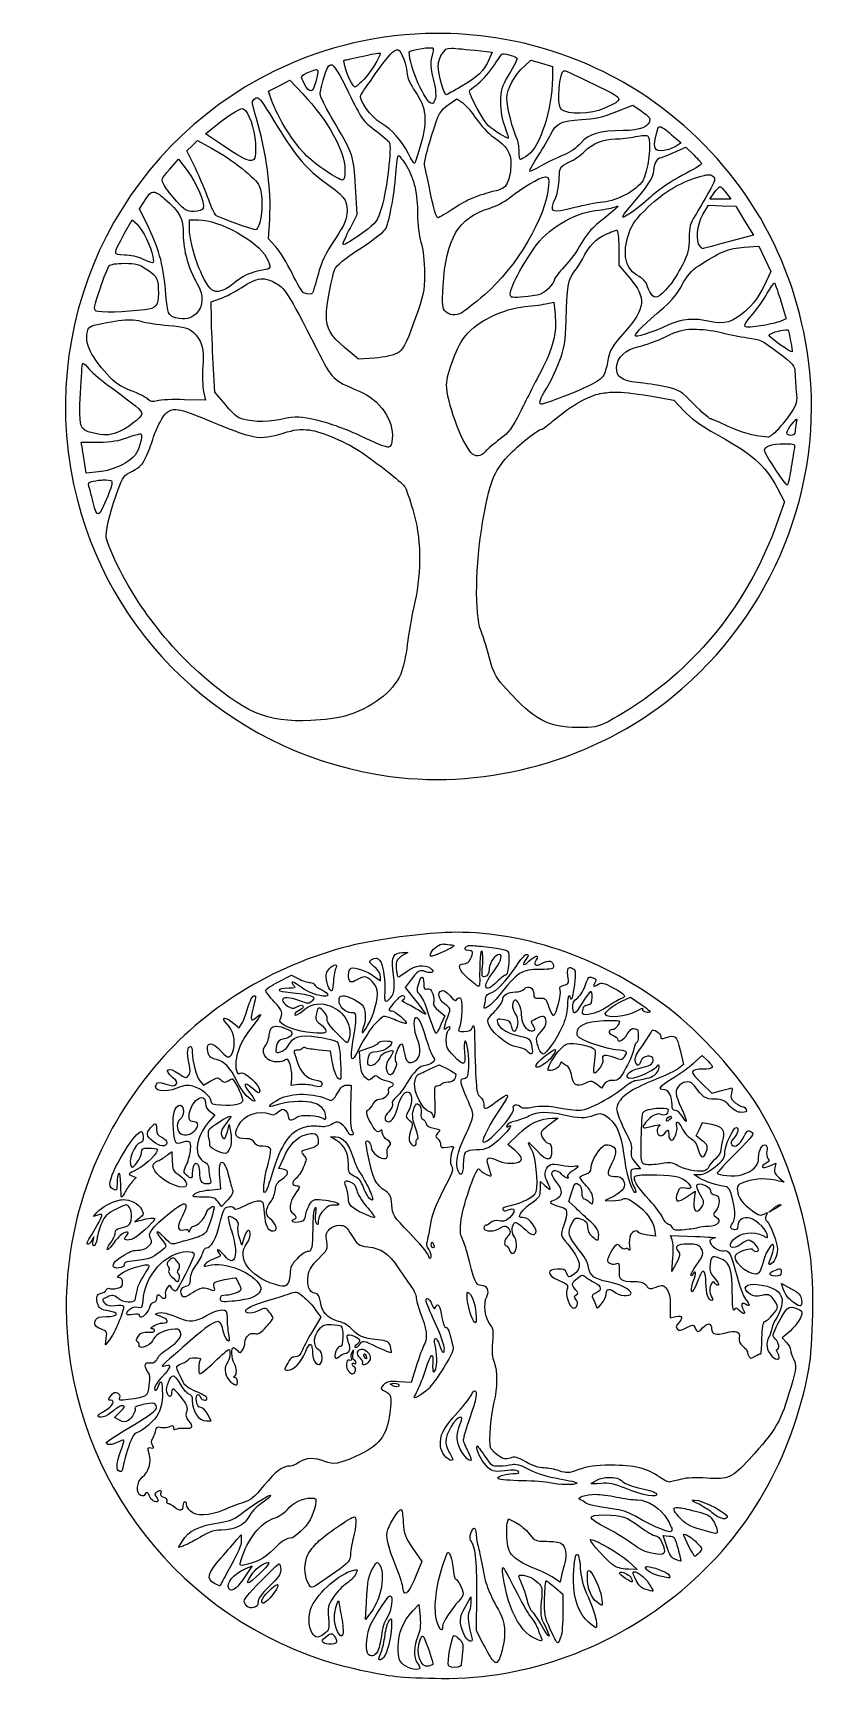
# Model space of a CAD drawing. Extents: x 48 to 154, y 69 to 289.
import ezdxf

# ---------------------------------------------------------------- set-up
doc = ezdxf.new("R2010")
doc.units = 0
doc.layers.add('Layer_1', color=7, linetype='CONTINUOUS')

msp = doc.modelspace()

# ---------------------------------------------------------------- linework, layer by layer
at = {"layer": 'Layer_1', "color": 7}
for points in [[(101.655674, 289.190933), (101.655674, 289.190933)], [(96.613706, 287.001506), (96.613706, 287.001506)], [(101.116584, 287.278216), (101.116584, 287.278216)], [(103.79053, 287.204353), (103.79053, 287.204353)], [(107.697544, 286.843307), (109.221654, 286.685109), (108.794463, 285.662053)], [(87.574879, 284.989019), (87.574879, 284.989019)], [(94.177335, 286.557227), (94.177335, 286.557227)], [(110.631111, 286.439266), (110.631111, 286.439266)], [(113.586175, 284.84901), (114.403629, 285.614097), (114.403629, 285.614097)], [(114.403629, 285.614097), (115.84671, 285.185803), (117.289241, 284.756958), (117.289241, 283.131424)], [(79.61974, 280.375898), (79.242158, 281.446359), (80.679174, 282.175065), (82.116193, 282.90322), (82.116193, 282.90322)], [(82.116193, 282.90322), (83.832677, 281.091376)], [(85.628536, 284.334727), (85.628536, 284.334727)], [(118.914223, 284.22283), (118.914223, 284.22283)], [(77.686628, 280.569375), (77.686628, 280.569375)], [(103.339635, 279.617426), (104.508763, 280.439288), (104.508763, 280.439288)], [(104.508763, 280.439288), (105.271646, 279.880356)], [(75.789897, 279.11141), (75.789897, 279.11141)], [(125.796698, 278.665477), (128.051718, 279.556241), (128.051718, 279.556241)], [(128.051718, 279.556241), (129.201003, 278.795564)], [(73.211862, 274.124566), (70.823447, 275.714271), (71.75555, 276.493138)], [(131.755885, 276.673385), (131.755885, 276.673385)], [(69.44651, 271.114931), (68.299432, 273.430586), (69.010499, 274.141102), (69.721566, 274.85217), (69.721566, 274.85217)], [(69.721566, 274.85217), (71.621605, 273.812027)], [(129.560396, 275.519692), (129.560396, 275.519692)], [(133.256294, 275.618359), (134.529601, 274.51648), (133.85877, 274.077162)], [(133.663642, 273.258607), (135.170664, 273.959753), (135.170664, 273.959753)], [(135.170664, 273.959753), (136.233958, 272.921263)], [(66.017953, 270.981537), (67.209128, 272.329258), (67.209128, 272.329258)], [(67.209128, 272.329258), (68.33526, 270.837118)], [(96.691427, 272.82921), (96.691427, 272.82921)], [(116.305322, 269.98549), (116.305322, 269.98549)], [(138.161559, 270.257791), (138.161559, 270.257791)], [(63.887505, 267.932765), (63.887505, 267.932765)], [(90.184331, 263.047896), (91.146201, 264.909349), (90.929023, 268.660921)], [(140.588007, 267.827482), (141.204267, 266.993493), (139.787644, 266.993493), (138.371021, 266.993493), (138.964678, 267.827482)], [(139.765044, 268.660921), (139.765044, 268.660921)], [(63.238174, 263.064982), (61.982505, 265.667271), (62.544743, 266.576775)], [(126.042539, 266.031073), (126.042539, 266.031073)], [(137.469784, 264.941319), (138.197937, 266.183758), (138.197937, 266.183758)], [(138.197937, 266.183758), (140.034035, 266.102178), (141.870134, 266.02115), (143.057451, 264.085833), (144.244771, 262.151067), (140.840466, 261.247076)], [(59.973326, 262.401319), (60.980947, 264.214817), (60.980947, 264.214817)], [(60.980947, 264.214817), (61.629727, 263.604622)], [(68.658272, 264.214817), (69.875908, 264.214817)], [(68.658272, 263.022539), (68.658272, 264.214817), (68.658272, 264.214817)], [(80.226075, 260.599949), (79.260347, 261.668755), (79.416893, 264.296397)], [(125.939463, 262.825203), (125.939463, 262.825203)], [(126.181996, 260.479231), (126.181996, 258.132708), (127.709964, 256.331338)], [(142.997369, 260.538763), (144.945365, 260.666646), (144.945365, 260.666646)], [(144.945365, 260.666646), (145.758958, 258.964493), (146.572551, 257.262341), (145.617297, 255.281824)], [(59.958441, 258.379102), (59.958441, 258.379102)], [(78.512899, 256.291649), (78.512899, 256.291649)], [(147.081875, 255.710669), (147.081875, 255.710669)], [(71.604519, 251.000535), (71.576407, 253.209805), (72.826564, 253.659596)], [(116.622822, 252.968925), (117.48437, 253.149722), (117.48437, 253.149722)], [(117.48437, 253.149722), (117.646981, 251.573799)], [(147.937361, 253.189961), (148.632443, 250.919506), (147.897675, 250.615784)], [(60.727387, 250.818081), (60.727387, 250.818081)], [(136.013472, 249.547531), (136.013472, 249.547531)], [(148.531021, 249.468706), (148.531021, 249.468706)], [(54.389514, 245.001659), (54.389514, 245.001659)], [(73.424079, 239.485645), (72.078562, 241.096299), (71.855872, 244.943781)], [(93.459102, 245.681857), (91.306605, 245.542953), (89.445702, 247.091867)], [(70.551698, 241.213706), (70.8251, 240.026939), (68.005082, 240.100252)], [(125.51723, 241.121103), (125.51723, 241.121103)], [(130.350285, 240.599102), (133.545682, 240.052297), (134.935296, 238.574488)], [(66.847531, 238.776785), (66.847531, 238.776785)], [(150.006073, 237.474262), (150.006073, 237.474262)], [(54.305177, 233.536932), (54.161312, 234.400134), (56.477518, 234.413915)], [(62.104324, 235.524064), (62.104324, 235.524064)], [(148.453297, 234.202798), (148.453297, 234.202798)], [(56.462634, 230.410437), (54.824974, 230.239563), (54.637009, 231.456646)], [(57.072829, 229.34053), (57.072829, 229.34053)], [(147.419771, 228.290466), (148.39928, 226.408063), (147.334331, 223.427644)], [(104.346155, 168.712361), (104.346155, 168.712361)], [(97.229964, 165.996523), (97.905203, 165.986602), (97.229414, 165.619493)], [(97.229964, 165.996523), (97.229964, 165.996523)], [(102.67983, 167.146358), (102.67983, 167.146358)], [(106.247297, 166.94296), (106.247297, 166.94296)], [(113.834223, 165.75454), (113.834223, 165.75454)], [(88.208225, 164.332955), (88.208225, 164.332955)], [(119.620882, 164.004432), (119.620882, 164.004432)], [(80.60366, 162.083447), (82.338884, 162.957122), (82.338884, 162.957122)], [(82.338884, 162.957122), (83.304614, 162.464887)], [(93.429887, 162.811049), (94.248992, 162.19865), (94.248992, 162.805537)], [(98.226011, 162.204161), (97.566757, 161.301824), (98.93377, 159.58644)], [(99.816818, 162.695846), (99.816818, 162.695846)], [(122.305298, 162.717343), (122.305298, 162.717343)], [(77.381255, 160.218133), (77.381255, 160.218133)], [(102.588881, 160.911564), (102.588881, 160.911564)], [(126.697935, 159.542343), (127.73918, 160.011981), (127.73918, 160.011981)], [(127.73918, 160.011981), (129.187222, 159.051211)], [(99.069923, 157.314882), (99.069923, 157.314882)], [(102.055854, 158.19793), (102.884331, 157.52214), (102.362881, 156.343092)], [(124.956646, 156.910291), (124.956646, 156.910291)], [(74.54966, 156.540424), (75.311993, 155.898259), (75.677999, 156.477034)], [(80.316476, 156.132526), (80.316476, 156.132526)], [(93.24909, 156.110478), (93.24909, 156.109925)], [(68.809856, 153.399601), (68.809856, 153.399601)], [(87.83009, 151.179856), (87.543459, 152.769563), (86.024311, 152.916186)], [(91.531502, 151.309943), (91.427323, 152.769563), (92.712204, 153.221008)], [(117.668477, 152.992803), (117.668477, 152.992803)], [(134.417153, 152.896893), (134.875764, 151.007878), (134.203832, 150.472096)], [(100.896649, 150.392721), (102.122551, 150.951103), (102.122551, 150.951103)], [(102.122551, 150.951103), (103.22884, 150.413668)], [(136.222382, 151.175448), (137.365051, 152.181965), (137.365051, 152.181965)], [(137.365051, 152.181965), (138.106988, 151.481924)], [(70.051193, 148.800813), (70.521932, 148.230854), (71.504748, 148.783174)], [(83.278156, 148.293143), (82.266674, 148.180144), (82.357626, 149.134848)], [(89.715797, 148.230854), (90.340877, 148.230854), (90.250478, 145.429028)], [(89.715797, 148.230854), (89.715797, 148.230854)], [(124.219118, 148.336137), (123.870201, 147.811381), (123.197166, 148.340548)], [(137.218979, 148.534023), (138.668125, 147.153231), (139.970645, 147.499943)], [(70.295934, 146.549648), (70.295934, 146.549648)], [(71.427027, 144.679925), (72.054311, 144.268719), (71.165751, 143.230782)], [(74.186963, 144.070283), (74.186963, 144.070283)], [(117.301919, 143.810658), (118.076376, 143.802392), (117.402791, 143.299131)], [(117.301919, 143.810658), (117.301919, 143.810658)], [(131.922353, 145.163341), (131.922353, 145.163341)], [(133.149357, 144.047683), (133.149357, 144.047683)], [(62.225039, 142.00598), (62.225039, 142.00598)], [(64.037436, 143.024627), (64.037436, 143.024627)], [(73.736618, 141.990548), (73.987973, 142.935882), (74.188063, 141.734784)], [(85.150082, 141.761242), (85.150082, 141.761242)], [(88.374691, 140.802677), (87.567714, 141.294912), (88.272716, 141.296016), (88.272716, 141.296016)], [(112.242312, 139.495195), (111.32454, 140.251464), (112.685491, 141.612412)], [(137.378832, 140.781181), (136.566893, 141.444293), (136.992981, 142.337814), (137.419072, 143.230782), (138.607492, 142.995965)], [(141.943997, 142.557747), (141.943997, 142.557747)], [(66.268755, 139.271952), (66.268755, 139.271952)], [(72.989172, 137.904388), (72.989172, 137.904388)], [(81.208894, 136.963465), (80.65437, 137.04284), (81.288269, 138.476548)], [(128.411661, 137.816193), (129.089658, 137.010316), (128.436466, 137.010316)], [(146.343246, 137.384041), (147.252752, 137.763827), (147.092899, 137.128277)], [(60.915903, 136.072701), (61.495782, 135.855519), (60.955039, 135.235404)], [(71.302451, 134.169905), (72.878927, 134.31267), (72.725689, 135.850561)], [(89.709185, 135.414547), (89.709185, 135.414547)], [(115.681345, 134.293377), (115.681345, 135.333521), (116.264532, 134.785062)], [(130.242248, 136.211605), (130.242248, 136.211605)], [(137.029362, 135.765121), (136.230651, 136.251844), (137.017235, 136.252948)], [(147.633642, 135.849457), (148.333133, 135.205088), (147.703094, 135.372657)], [(59.769375, 132.882266), (59.769375, 132.882266)], [(73.782922, 132.872896), (72.943421, 131.977171), (72.490322, 132.602798)], [(120.463138, 131.723061), (119.514496, 132.613272), (119.913575, 133.913591)], [(125.559123, 133.361824), (124.380075, 132.74777), (125.341944, 132.736193)], [(135.475486, 133.371744), (136.43019, 134.019424), (136.275298, 132.891636)], [(56.365069, 130.816862), (55.797868, 130.639923), (56.30223, 131.204918)], [(61.965967, 130.412271), (61.344748, 129.907909), (61.97534, 130.078786)], [(67.863971, 132.309552), (67.863971, 132.309552)], [(147.072505, 131.624393), (146.316237, 131.181214), (146.911548, 131.70046)], [(147.773099, 132.219704), (147.773099, 132.219704)], [(88.769362, 129.446541), (88.769362, 129.446541)], [(130.974262, 128.880442), (131.121438, 127.973693), (130.020108, 128.117562)], [(133.137783, 128.059684), (136.448933, 127.951093)], [(133.360473, 127.475396), (133.137783, 128.059684), (133.137783, 128.059684)], [(68.341875, 125.911047), (68.341875, 125.911047)], [(75.953606, 127.726199), (75.686268, 126.799053), (75.362703, 127.757618)], [(101.15627, 127.177186), (101.15627, 127.177186)], [(62.943825, 124.160386), (62.943825, 124.160386)], [(66.469395, 125.050049), (66.469395, 125.050049)], [(133.910036, 124.403472), (133.314722, 123.269072), (133.448668, 125.079812)], [(147.740026, 123.616338), (147.740026, 123.616338)], [(147.973742, 121.652356), (149.28784, 120.947904)], [(148.226749, 120.947904), (147.973742, 121.652356), (147.973742, 121.652356)], [(100.49812, 119.613964), (100.49812, 119.613964)], [(105.952397, 120.461181), (105.952397, 120.461181)], [(72.943421, 118.095916), (72.943421, 118.095916)], [(85.52491, 118.153243), (86.25582, 117.120265), (85.221188, 115.403781)], [(133.078801, 118.68241), (133.078801, 117.051363), (133.835069, 117.217279)], [(142.921301, 118.083238), (142.920751, 118.083238)], [(149.158302, 115.273693), (148.100519, 114.338282), (148.657798, 113.744622)], [(57.916188, 114.06598), (57.395841, 113.435391), (57.519866, 114.338282)], [(90.625854, 112.726528), (90.625854, 112.726528)], [(91.66159, 112.788814), (91.66159, 112.788814)], [(92.076654, 112.218858), (92.076654, 112.218858)], [(99.045669, 110.535998), (98.382006, 108.392873), (96.750959, 108.475556)], [(96.077374, 108.262785), (96.077374, 108.262785)], [(106.873477, 107.257922), (106.873477, 107.257922)], [(59.278243, 103.311769), (58.609066, 103.662343), (59.283755, 104.337032)], [(70.93865, 103.223575), (71.546091, 103.223575), (71.110077, 104.092292)], [(107.200347, 99.869982), (107.200347, 99.869982)], [(124.875617, 95.660903), (124.875617, 95.660903)], [(79.528238, 93.273037), (79.528238, 93.273037)], [(84.962119, 92.886085), (84.962119, 92.886085)], [(123.07259, 93.390448), (123.07259, 93.390448)], [(97.02877, 91.372999), (97.02877, 91.372999)], [(124.363536, 90.616731), (124.363536, 90.616731)], [(133.877513, 91.624355), (133.877513, 91.624355)], [(136.35688, 92.622603), (136.35688, 92.622603)], [(90.751533, 90.364825), (90.751533, 90.364825)], [(106.843158, 88.851741), (106.843158, 88.851741)], [(111.240756, 89.460283), (111.405568, 90.11733), (111.405568, 90.11733)], [(111.405568, 90.11733), (112.39555, 89.611867)], [(67.807747, 86.454506), (67.210229, 86.277564), (67.68152, 87.084545)], [(75.014336, 87.312747), (75.572716, 87.969244), (75.572716, 87.969244)], [(75.572716, 87.969244), (75.581535, 87.192582)], [(98.609105, 86.128737), (99.803037, 84.381937), (99.052284, 82.53812)], [(122.465152, 87.334797), (122.465152, 87.334797)], [(132.148902, 87.869475), (132.923909, 87.793408)], [(132.635625, 86.384501), (132.148902, 87.869475), (132.148902, 87.869475)], [(134.971674, 88.040352), (134.971674, 88.040352)], [(79.158372, 84.259015), (79.158372, 84.259015)], [(80.680278, 84.061129), (80.680278, 84.061129)], [(93.817942, 84.235864), (93.817942, 84.235864)], [(103.336327, 85.60784), (103.336327, 85.60784)], [(120.59598, 85.340499), (120.59598, 85.340499)], [(127.405694, 84.463516), (128.666325, 83.327461), (127.531924, 83.333524)], [(76.141021, 83.413452), (77.062652, 83.79875), (77.062652, 83.79875)], [(77.062652, 83.79875), (76.185118, 82.480242)], [(91.045329, 83.278403), (91.045329, 83.278403)], [(110.659774, 83.556767), (110.659774, 83.556767)], [(113.15733, 82.548043), (113.15733, 82.548043)], [(116.455252, 81.791224), (116.455252, 81.791224)], [(118.525064, 82.511661), (118.328832, 81.592785), (117.455707, 82.195265)], [(122.159228, 83.175877), (122.159228, 83.175877)], [(126.477449, 82.953737), (126.477449, 82.953737)], [(128.256769, 83.013819), (128.256769, 83.013819)], [(130.014046, 83.71276), (130.014046, 83.71276)], [(80.439395, 81.287412), (80.439395, 81.287412)], [(95.545453, 79.774879), (95.545453, 79.774879)], [(105.583081, 78.270062), (106.342657, 79.64865), (106.342657, 79.64865)], [(106.342657, 79.64865), (106.347618, 78.753477)], [(108.037644, 73.344951), (107.140815, 75.109943), (107.164519, 80.028436)], [(117.653043, 80.889437), (118.706965, 79.987647), (118.706965, 77.523164)], [(88.633213, 79.089167), (88.633213, 79.089167)], [(92.850008, 77.361106), (92.242569, 76.62303), (92.376515, 78.892382)], [(98.591466, 77.757431), (99.41829, 78.639925), (99.41829, 78.639925)], [(99.41829, 78.639925), (99.556646, 77.001162)], [(95.649079, 76.691381), (95.649079, 76.691381)], [(87.710478, 74.699841), (87.710478, 74.699841)], [(99.874697, 74.392261), (99.874697, 74.392261)], [(104.10858, 74.479905), (104.10858, 74.479905)]]:
    msp.add_lwpolyline(points, dxfattribs=at)
for points in [[(101.655674, 289.190933), (94.295256, 289.146487), (86.916381, 287.492936), (80.120242, 284.172669)], [(131.932827, 279.250868), (123.131202, 285.883092), (112.413203, 289.255893), (101.655674, 289.190933)], [(93.59966, 283.800599), (95.391738, 286.34672), (96.008475, 287.001506), (96.613706, 287.001506)], [(96.613706, 287.001506), (97.003114, 287.001506), (97.836558, 284.744103), (97.837405, 283.687049)], [(98.114666, 286.71763), (98.114666, 286.936014), (100.400908, 287.327837), (101.116584, 287.278216)], [(101.116584, 287.278216), (101.218825, 287.271127), (101.288667, 287.254961), (101.315574, 287.228056)], [(101.315574, 287.228056), (101.380857, 287.162765), (101.30214, 286.629682), (101.140285, 286.043494)], [(102.59384, 286.56329), (102.954266, 287.021497), (102.971236, 287.21421), (103.79053, 287.204353)], [(103.79053, 287.204353), (104.427757, 287.196687), (105.550073, 287.066498), (107.697544, 286.843307)], [(86.671988, 283.249384), (86.996679, 284.33413), (87.247487, 284.943949), (87.574879, 284.989019)], [(87.574879, 284.989019), (88.053373, 285.054891), (88.695395, 283.915011), (89.969357, 281.290916)], [(90.840278, 281.999779), (90.382725, 281.999779), (89.002495, 285.602301), (89.453421, 285.619609)], [(89.453421, 285.619609), (89.555726, 285.623532), (90.670758, 285.859719), (91.931685, 286.144917)], [(91.931685, 286.144917), (93.034999, 286.394461), (93.962629, 286.563171), (94.177335, 286.557227)], [(94.224187, 286.543997), (94.224187, 286.073913), (92.877578, 283.899575), (92.054604, 283.041576)], [(94.177335, 286.557227), (94.208007, 286.556377), (94.224187, 286.552241), (94.224187, 286.543997)], [(101.185486, 279.776727), (100.29799, 279.776727), (98.114666, 284.711375), (98.114666, 286.71763)], [(101.140285, 286.043494), (100.907839, 285.201641), (100.947206, 284.586792), (101.328251, 283.117643)], [(102.005144, 284.85342), (102.005144, 285.412292), (102.251916, 286.128602), (102.59384, 286.56329)], [(103.071744, 280.942548), (102.80074, 280.81816), (102.005144, 283.73498), (102.005144, 284.85342)], [(108.794463, 285.662053), (108.202143, 284.244084), (107.187402, 283.262886), (105.068799, 282.058208)], [(107.149635, 282.311215), (107.686337, 282.674808), (108.645757, 283.722511), (109.281736, 284.639549)], [(109.281736, 284.639549), (109.917718, 285.556589), (110.466053, 286.346553), (110.500473, 286.394618)], [(110.500473, 286.394618), (110.51877, 286.420168), (110.564651, 286.43431), (110.631111, 286.439266)], [(110.631111, 286.439266), (111.096332, 286.473965), (112.565327, 286.051797), (112.565327, 285.838442)], [(111.175713, 280.552287), (111.175713, 281.720891), (112.20638, 283.557972), (113.586175, 284.84901)], [(112.565327, 285.838442), (112.565327, 285.691065), (112.064882, 284.713999), (111.453524, 283.667205)], [(80.120242, 284.172669), (58.733244, 273.724015), (47.683335, 249.711891), (53.636553, 226.623037)], [(84.068048, 282.405473), (83.477391, 283.502254), (83.476149, 283.500928), (84.859591, 284.078963)], [(85.576723, 282.678325), (85.203078, 281.194444), (84.763057, 281.114911), (84.068048, 282.405473)], [(84.859591, 284.078963), (85.21893, 284.229104), (85.469081, 284.326669), (85.628536, 284.334727)], [(85.628536, 284.334727), (85.979339, 284.352452), (85.893086, 283.934721), (85.576723, 282.678325)], [(86.16928, 281.051137), (86.17136, 281.343529), (86.397606, 282.332707), (86.671988, 283.249384)], [(92.054604, 283.041576), (91.504846, 282.468426), (90.958179, 281.999779), (90.840278, 281.999779)], [(91.618043, 280.942548), (91.737759, 281.136246), (92.629482, 282.422207), (93.59966, 283.800599)], [(97.837405, 283.687049), (97.837766, 283.293963), (98.323013, 282.258587), (98.915581, 281.386276)], [(101.328251, 283.117643), (101.603209, 282.057613), (101.730751, 280.939126), (101.624805, 280.51701)], [(111.453524, 283.667205), (110.464092, 281.973065), (110.342274, 281.564406), (110.342274, 279.947053)], [(117.289241, 283.131424), (117.289241, 279.151159), (115.661121, 274.044499), (114.019432, 272.875512)], [(118.470494, 279.00668), (117.81466, 279.539133), (118.213127, 284.223761), (118.914223, 284.22283)], [(118.914223, 284.22283), (119.013896, 284.222714), (120.783807, 283.39999), (122.847145, 282.395)], [(77.643081, 277.783533), (76.980957, 279.98926), (76.971522, 280.114828), (77.444645, 280.460785)], [(77.444645, 280.460785), (77.5291, 280.522541), (77.606059, 280.563278), (77.686628, 280.569375)], [(77.686628, 280.569375), (78.035757, 280.595797), (78.458111, 279.970891), (79.909128, 277.57793)], [(84.405391, 272.744874), (82.610949, 274.484272), (80.524725, 277.8109), (79.61974, 280.375898)], [(83.832677, 281.091376), (87.214656, 277.52165), (89.500052, 273.434107), (89.500273, 270.953424)], [(87.663074, 277.994648), (86.839549, 279.383495), (86.167304, 280.758746), (86.16928, 281.051137)], [(89.969357, 281.290916), (91.723797, 277.677139), (91.904456, 277.419134), (93.507608, 276.241232)], [(94.344355, 277.162313), (93.014388, 277.941726), (91.263735, 280.369261), (91.618043, 280.942548)], [(98.915581, 281.386276), (100.406494, 279.191537), (100.571743, 277.657774), (99.667991, 274.399622)], [(101.624805, 280.51701), (101.522561, 280.109647), (101.325005, 279.776727), (101.185486, 279.776727)], [(105.068799, 282.058208), (104.071584, 281.491167), (103.173112, 280.989074), (103.071744, 280.942548)], [(106.173434, 281.438641), (106.173434, 281.555014), (106.612933, 281.947625), (107.149635, 282.311215)], [(108.716741, 276.818355), (108.131689, 277.352586), (106.173434, 280.909926), (106.173434, 281.438641)], [(112.538868, 275.101319), (112.01722, 276.07603), (111.175713, 279.441185), (111.175713, 280.552287)], [(122.847145, 282.395), (127.030912, 280.357214), (127.009525, 280.406415), (124.268176, 279.159917)], [(71.75555, 276.493138), (73.485132, 277.938157), (75.321022, 279.121266), (75.789897, 279.11141)], [(75.789897, 279.11141), (75.821153, 279.110753), (75.846186, 279.105313), (75.864861, 279.093772)], [(75.864861, 279.093772), (76.627155, 278.622648), (77.369422, 276.51258), (77.491497, 274.469627)], [(101.109969, 275.465121), (102.108979, 278.60322), (102.238073, 278.843222), (103.339635, 279.617426)], [(105.271646, 279.880356), (105.691345, 279.572947), (106.513689, 278.610343), (107.098925, 277.74109)], [(110.342274, 279.947053), (110.342274, 278.774435), (110.542567, 277.620438), (110.907822, 276.69378)], [(124.268176, 279.159917), (122.418994, 278.319087), (119.415422, 278.239524), (118.470494, 279.00668)], [(121.179717, 277.633051), (122.943098, 277.739001), (124.113205, 278.000584), (125.796698, 278.665477)], [(129.201003, 278.795564), (129.833006, 278.377324), (130.348135, 277.895842), (130.345877, 277.725104)], [(151.611211, 245.373176), (149.796954, 259.116676), (142.903301, 270.984366), (131.932827, 279.250868)], [(79.416893, 264.296397), (79.648456, 268.177765), (78.963785, 273.383892), (77.643081, 277.783533)], [(79.909128, 277.57793), (82.64492, 273.066163), (84.212879, 271.122478), (86.364961, 269.575386)], [(90.929023, 268.660921), (90.687392, 272.83522), (90.638274, 272.977089), (87.663074, 277.994648)], [(93.507608, 276.241232), (94.436799, 275.558518), (95.305547, 274.809058), (95.437966, 274.576011)], [(97.995051, 273.06954), (97.065603, 274.903724), (95.82448, 276.2949), (94.344355, 277.162313)], [(107.098925, 277.74109), (107.684164, 276.871839), (108.706389, 275.786434), (109.370481, 275.329523)], [(111.381314, 275.165812), (111.24497, 275.029464), (109.471068, 276.129554), (108.716741, 276.818355)], [(110.907822, 276.69378), (111.219101, 275.904051), (111.432205, 275.2167), (111.381314, 275.165812)], [(117.070409, 275.674583), (117.783957, 277.136977), (118.485008, 277.471147), (121.179717, 277.633051)], [(126.769591, 276.164062), (123.615933, 276.164062), (122.166829, 275.7367), (121.102549, 274.493329)], [(130.345877, 277.725104), (130.331726, 276.692553), (129.121179, 276.164062), (126.769591, 276.164062)], [(132.227173, 273.481849), (130.880951, 273.263387), (130.710074, 273.809396), (131.367279, 276.233516)], [(131.367279, 276.233516), (131.450873, 276.541857), (131.55076, 276.698248), (131.755885, 276.673385)], [(131.755885, 276.673385), (132.019616, 276.641419), (132.457018, 276.310125), (133.256294, 275.618359)], [(71.621605, 273.812027), (74.446641, 272.265324), (77.573285, 269.782487), (78.01019, 268.739192)], [(77.491497, 274.469627), (77.673211, 271.428742), (77.30766, 271.399168), (73.211862, 274.124566)], [(95.437966, 274.576011), (95.788218, 273.959616), (95.128294, 268.328788), (94.42483, 265.930751)], [(99.667991, 274.399622), (99.292819, 273.047069), (98.923094, 271.877607), (98.84668, 271.801194)], [(100.164084, 271.579054), (100.101287, 271.884735), (100.526805, 273.633283), (101.109969, 275.465121)], [(109.370481, 275.329523), (111.20768, 274.065496), (111.731338, 273.253618), (111.731338, 271.671107)], [(112.843138, 273.403576), (112.843138, 274.024983), (112.70613, 274.788796), (112.538868, 275.101319)], [(115.398019, 272.799444), (116.03898, 273.809421), (116.791599, 275.103168), (117.070409, 275.674583)], [(121.102549, 274.493329), (120.545558, 273.842609), (119.623106, 273.2018), (118.747757, 272.856771)], [(121.596438, 273.363889), (122.668975, 274.440131), (124.17252, 275.052261), (125.742127, 275.052261)], [(125.742127, 275.052261), (126.427289, 275.052261), (127.631814, 275.190623), (128.418277, 275.359288)], [(128.418277, 275.359288), (128.895774, 275.461697), (129.27593, 275.514983), (129.560396, 275.519692)], [(130.126492, 275.3874), (130.623513, 274.890382), (130.089701, 270.436091), (129.41322, 269.434826)], [(129.560396, 275.519692), (129.844862, 275.524401), (130.033533, 275.480361), (130.126492, 275.3874)], [(133.85877, 274.077162), (133.489861, 273.835445), (132.75566, 273.56761), (132.227173, 273.481849)], [(89.153007, 269.516406), (88.595948, 269.551465), (85.593583, 271.593132), (84.405391, 272.744874)], [(96.316049, 270.397799), (96.415885, 271.735147), (96.584601, 272.82921), (96.691427, 272.82921)], [(96.691427, 272.82921), (96.798251, 272.82921), (97.285389, 272.1705), (97.773465, 271.365182)], [(98.84668, 271.801194), (98.770265, 271.724777), (98.387143, 272.295787), (97.995051, 273.06954)], [(101.983094, 264.492631), (101.676875, 264.492631), (101.391353, 265.605052), (100.164084, 271.579054)], [(111.731338, 271.671107), (111.731338, 270.92261), (111.553264, 269.884195), (111.335563, 269.363168)], [(113.008503, 272.273585), (112.917467, 272.273585), (112.843138, 272.78217), (112.843138, 273.403576)], [(114.019432, 272.875512), (113.554403, 272.544381), (113.09954, 272.273585), (113.008503, 272.273585)], [(114.232752, 270.758294), (114.232752, 270.870998), (114.757062, 271.789472), (115.398019, 272.799444)], [(115.770643, 271.421406), (114.924603, 270.943927), (114.232752, 270.64559), (114.232752, 270.758294)], [(118.747757, 272.856771), (117.956327, 272.544818), (116.616694, 271.898882), (115.770643, 271.421406)], [(118.223549, 269.772721), (118.261793, 271.296041), (118.265939, 271.303103), (119.512292, 271.914193)], [(119.512292, 271.914193), (120.20007, 272.251414), (121.137917, 272.903785), (121.596438, 273.363889)], [(130.90591, 270.819479), (130.90591, 271.65185), (131.378858, 272.550612), (131.818724, 272.554154)], [(131.818724, 272.554154), (132.004395, 272.555646), (132.834806, 272.872787), (133.663642, 273.258607)], [(137.297253, 271.710794), (137.297253, 271.616055), (136.140704, 270.929213), (134.726937, 270.18503)], [(136.233958, 272.921263), (136.818886, 272.350092), (137.297253, 271.805533), (137.297253, 271.710794)], [(65.283732, 268.833451), (64.829919, 269.627909), (64.835047, 269.643167), (66.017953, 270.981537)], [(68.33526, 270.837118), (69.580633, 269.187633), (70.763274, 266.421183), (70.5076, 265.754912)], [(71.243472, 266.872778), (70.885894, 267.932847), (70.077307, 269.841541), (69.44651, 271.114931)], [(86.364961, 269.575386), (89.441486, 267.363732), (89.778086, 266.955158), (89.778086, 265.430797)], [(89.500273, 270.953424), (89.500425, 269.959777), (89.389588, 269.501511), (89.153007, 269.516406)], [(94.903284, 262.917809), (95.402197, 263.700961), (96.086563, 267.323656), (96.316049, 270.397799)], [(97.773465, 271.365182), (98.801662, 269.668657), (99.226466, 267.761893), (99.226466, 264.844856)], [(111.335563, 269.363168), (111.013816, 268.593108), (110.714719, 268.358057), (109.73759, 268.106397)], [(111.504786, 267.124131), (113.208212, 268.486911), (115.597646, 269.899878), (116.305322, 269.98549)], [(116.305322, 269.98549), (116.352501, 269.991198), (116.391752, 269.990883), (116.423282, 269.984388)], [(116.423282, 269.984388), (116.762231, 269.914563), (116.85121, 269.629215), (116.78598, 268.820221)], [(117.737379, 267.211224), (117.983745, 267.779465), (118.202439, 268.932101), (118.223549, 269.772721)], [(129.41322, 269.434826), (128.516284, 268.107249), (126.075231, 266.793598), (124.097852, 266.57457)], [(127.891314, 266.172184), (129.853659, 268.389824), (130.90591, 270.012497), (130.90591, 270.819479)], [(130.134761, 265.925239), (132.282001, 267.952379), (134.219388, 269.115134), (136.796749, 269.923754)], [(134.726937, 270.18503), (133.313167, 269.440851), (131.531208, 268.249226), (130.767006, 267.53644)], [(136.796749, 269.923754), (137.451005, 270.129019), (137.865527, 270.237855), (138.161559, 270.257791)], [(138.161559, 270.257791), (138.45759, 270.277726), (138.635085, 270.209012), (138.814748, 270.059905)], [(138.814748, 270.059905), (139.202253, 269.738303), (139.137808, 269.499031), (138.222191, 267.860005)], [(62.544743, 266.576775), (63.133946, 267.530124), (63.45728, 267.959226), (63.887505, 267.932765)], [(63.887505, 267.932765), (64.222125, 267.912185), (64.621627, 267.616244), (65.261132, 267.076728)], [(65.261132, 267.076728), (67.377248, 265.29147), (67.824835, 264.443367), (67.824835, 262.219419)], [(66.947299, 266.679853), (66.283566, 267.424339), (65.535079, 268.393431), (65.283732, 268.833451)], [(78.01019, 268.739192), (78.455842, 267.675014), (78.495638, 265.319805), (78.092323, 263.867551)], [(109.73759, 268.106397), (107.095953, 267.426041), (105.905362, 266.925525), (104.093699, 265.73562)], [(116.78598, 268.820221), (116.442981, 264.566249), (112.492192, 257.823703), (108.191433, 254.152935)], [(108.815959, 265.731762), (109.63498, 265.969856), (110.845064, 266.596338), (111.504786, 267.124131)], [(120.29998, 265.857991), (117.020089, 265.039118), (116.837607, 265.135886), (117.737379, 267.211224)], [(130.767006, 267.53644), (130.002808, 266.823657), (128.827301, 265.84692), (128.154797, 265.366307)], [(138.222191, 267.860005), (137.657171, 266.848577), (136.842825, 265.464822), (136.412551, 264.785327)], [(138.964678, 267.827482), (139.291173, 268.286003), (139.651351, 268.660921), (139.765044, 268.660921)], [(139.765044, 268.660921), (139.878731, 268.660921), (140.24901, 268.286003), (140.588007, 267.827482)], [(69.248624, 265.326067), (68.289475, 265.326067), (68.004817, 265.493668), (66.947299, 266.679853)], [(70.5076, 265.754912), (70.398019, 265.469352), (69.978281, 265.326067), (69.248624, 265.326067)], [(72.290782, 264.747842), (72.072373, 264.856419), (71.601051, 265.812714), (71.243472, 266.872778)], [(89.778086, 265.430797), (89.778086, 264.276858), (89.562043, 263.774173), (88.126093, 261.588277)], [(94.42483, 265.930751), (93.843577, 263.949314), (93.777085, 263.858201), (91.92562, 262.511564)], [(99.226466, 264.844856), (99.226466, 263.704735), (99.433233, 262.064913), (99.686181, 261.200772)], [(104.093699, 265.73562), (103.052609, 265.051832), (102.102974, 264.492631), (101.983094, 264.492631)], [(102.648964, 255.311036), (103.004818, 261.635817), (104.724798, 264.542427), (108.815959, 265.731762)], [(114.833575, 260.387729), (116.561836, 262.938611), (120.119769, 265.11996), (123.081409, 265.444578)], [(124.097852, 266.57457), (123.180811, 266.472993), (121.471744, 266.150537), (120.29998, 265.857991)], [(123.081409, 265.444578), (124.050913, 265.550846), (125.176218, 265.756544), (125.582274, 265.902089)], [(125.348007, 265.328825), (124.813066, 264.867874), (123.856775, 264.08484), (123.22252, 263.588637)], [(126.042539, 266.031073), (126.124098, 266.009175), (125.906778, 265.81031), (125.348007, 265.328825)], [(125.582274, 265.902089), (125.836762, 265.993306), (125.993604, 266.04421), (126.042539, 266.031073)], [(128.154797, 265.366307), (126.319723, 264.054834), (126.238333, 264.304149), (127.891314, 266.172184)], [(127.564444, 262.45534), (128.005019, 263.708858), (128.511771, 264.393027), (130.134761, 265.925239)], [(136.412551, 264.785327), (135.763178, 263.759836), (135.629825, 263.245418), (135.629825, 261.75695)], [(137.075113, 260.657827), (136.46325, 261.269687), (136.676898, 263.588363), (137.469784, 264.941319)], [(61.629727, 263.604622), (62.391104, 262.889344), (63.534177, 260.571365), (63.761276, 259.281993)], [(65.510283, 254.140808), (65.252831, 257.750537), (64.638854, 260.162504), (63.238174, 263.064982)], [(71.673421, 254.823763), (70.435134, 255.794923), (68.658272, 260.626198), (68.658272, 263.022539)], [(69.875908, 264.214817), (72.629432, 264.214817), (77.866508, 261.31823), (78.948909, 259.196553)], [(77.468346, 262.856623), (77.124337, 262.888791), (72.999696, 264.39542), (72.290782, 264.747842)], [(78.092323, 263.867551), (77.933152, 263.294398), (77.652208, 262.839407), (77.468346, 262.856623)], [(89.222461, 261.003436), (89.222461, 261.104116), (89.655204, 262.024127), (90.184331, 263.047896)], [(91.476381, 260.319931), (93.150238, 261.41782), (94.69234, 262.586689), (94.903284, 262.917809)], [(123.22252, 263.588637), (122.588263, 263.092431), (121.65687, 261.935912), (121.153259, 261.018871)], [(124.417006, 262.259105), (125.12071, 262.570385), (125.806048, 262.825203), (125.939463, 262.825203)], [(125.939463, 262.825203), (126.072872, 262.825203), (126.181996, 261.769669), (126.181996, 260.479231)], [(59.955687, 259.483187), (58.37995, 259.491764), (58.380384, 259.53537), (59.973326, 262.401319)], [(67.824835, 262.219419), (67.824835, 260.136607), (68.524428, 257.652075), (69.653768, 255.725)], [(82.403927, 257.040751), (81.73746, 258.410085), (80.757341, 260.011905), (80.226075, 260.599949)], [(88.126093, 261.588277), (86.905629, 259.730405), (86.321144, 258.497887), (85.888158, 256.869324)], [(91.92562, 262.511564), (89.989731, 261.103506), (89.222461, 260.675246), (89.222461, 261.003436)], [(99.686181, 261.200772), (99.972334, 260.223179), (100.145638, 258.632086), (100.144792, 256.989488)], [(111.824493, 253.849766), (111.161071, 254.082196), (112.431045, 256.841635), (114.833575, 260.387729)], [(121.153259, 261.018871), (120.64965, 260.101835), (119.637068, 258.714337), (118.902647, 257.935373)], [(121.312562, 258.934727), (122.198974, 260.698729), (123.120319, 261.685516), (124.417006, 262.259105)], [(128.928701, 256.589306), (127.073324, 257.548754), (126.582241, 259.660795), (127.564444, 262.45534)], [(135.629825, 261.75695), (135.629825, 260.286318), (135.467615, 259.641635), (134.726937, 258.173498)], [(136.895967, 258.048925), (139.582824, 259.848543), (140.944628, 260.404075), (142.997369, 260.538763)], [(137.422379, 260.333711), (137.414737, 260.328648), (137.258521, 260.474419), (137.075113, 260.657827)], [(140.840466, 261.247076), (138.96815, 260.749769), (137.430027, 260.338791), (137.422379, 260.333711)], [(57.888629, 258.031836), (58.059233, 258.245072), (58.858585, 258.379102), (59.958441, 258.379102)], [(62.405839, 258.950159), (61.794477, 259.23946), (60.691976, 259.479179), (59.955687, 259.483187)], [(59.958441, 258.379102), (61.489991, 258.379102), (61.923893, 258.259418), (62.947683, 257.555036)], [(63.761276, 259.281993), (63.943354, 258.248208), (63.907241, 258.239687), (62.405839, 258.950159)], [(78.948909, 259.196553), (79.687756, 257.748296), (79.656257, 257.640191), (78.45392, 257.477312)], [(88.130504, 257.587006), (88.325929, 258.06226), (89.512459, 259.031772), (91.476381, 260.319931)], [(120.184774, 257.196744), (120.536112, 257.617777), (121.043756, 258.399789), (121.312562, 258.934727)], [(134.726937, 258.173498), (134.230206, 257.188906), (133.406563, 255.893292), (132.89635, 255.293951)], [(56.67375, 254.967631), (57.189181, 256.461671), (57.735789, 257.840786), (57.888629, 258.031836)], [(62.947683, 257.555036), (64.356189, 256.585961), (64.489982, 256.308432), (64.489982, 254.360743)], [(78.45392, 257.477312), (77.079342, 257.291105), (75.689533, 256.641652), (74.493989, 255.626332)], [(75.60579, 255.108189), (76.902604, 255.955708), (77.7113, 256.324632), (78.512899, 256.291649)], [(78.512899, 256.291649), (78.993859, 256.271859), (79.472073, 256.107578), (80.051893, 255.814848)], [(83.987569, 254.402634), (83.783051, 254.484216), (83.070401, 255.671409), (82.403927, 257.040751)], [(85.888158, 256.869324), (85.565813, 255.656903), (85.238858, 254.562837), (85.161659, 254.437911)], [(87.001062, 251.431584), (86.999312, 252.469694), (87.783546, 256.743241), (88.130504, 257.587006)], [(100.144792, 256.989488), (100.143389, 254.524619), (100.052875, 254.101807), (98.781636, 250.610826)], [(117.567052, 256.219992), (117.567052, 255.561591), (116.114635, 254.225226), (115.258012, 254.095607)], [(118.902647, 257.935373), (118.168222, 257.156406), (117.567052, 256.384548), (117.567052, 256.219992)], [(119.128647, 250.737052), (119.247065, 255.187499), (119.427131, 256.288804), (120.184774, 257.196744)], [(127.709964, 256.331338), (129.904947, 253.744012), (129.769097, 252.356483), (127.012127, 249.208534)], [(129.942387, 255.53373), (129.83922, 255.879294), (129.383147, 256.354299), (128.928701, 256.589306)], [(134.704336, 255.516091), (135.305368, 256.701576), (135.885736, 257.372286), (136.895967, 258.048925)], [(56.153403, 251.982248), (55.793146, 252.215053), (55.863798, 252.619926), (56.67375, 254.967631)], [(64.489982, 254.360743), (64.489982, 252.669482), (64.225557, 252.34829), (62.669869, 252.149267)], [(66.851939, 251.077153), (65.843336, 251.325071), (65.68541, 251.685384), (65.510283, 254.140808)], [(69.653768, 255.725), (70.598908, 254.112238), (70.559083, 252.593183), (69.546281, 251.622855)], [(74.493989, 255.626332), (73.316425, 254.626283), (72.295619, 254.335784), (71.673421, 254.823763)], [(72.826564, 253.659596), (73.514342, 253.906964), (74.765174, 254.55881), (75.60579, 255.108189)], [(80.051893, 255.814848), (81.424808, 255.121705), (81.731731, 254.637081), (85.714527, 246.883508)], [(85.161659, 254.437911), (85.007106, 254.187848), (84.560252, 254.1742), (83.987569, 254.402634)], [(102.959298, 251.906731), (102.548089, 252.31794), (102.506371, 252.776729), (102.648964, 255.311036)], [(108.191433, 254.152935), (106.852503, 253.010135), (105.483668, 251.930435), (105.149825, 251.753493)], [(115.258012, 254.095607), (113.558749, 253.838494), (112.145832, 253.737182), (111.824493, 253.849766)], [(130.527778, 254.275303), (130.309219, 254.621776), (130.04555, 255.188163), (129.942387, 255.53373)], [(132.89635, 255.293951), (131.561944, 253.726449), (131.02097, 253.493472), (130.527778, 254.275303)], [(132.213395, 252.459048), (133.311417, 253.406711), (134.167948, 254.458099), (134.704336, 255.516091)], [(145.617297, 255.281824), (144.948941, 253.896575), (144.212386, 252.900842), (143.167695, 251.968467)], [(144.04964, 251.457492), (144.691978, 252.199505), (145.609496, 253.509398), (146.088585, 254.367909)], [(146.088585, 254.367909), (146.537731, 255.172762), (146.965927, 255.747857), (147.081875, 255.710669)], [(147.081875, 255.710669), (147.089605, 255.708188), (147.096302, 255.702719), (147.101168, 255.694684)], [(147.101168, 255.694684), (147.179002, 255.566109), (147.555071, 254.438992), (147.937361, 253.189961)], [(62.669869, 252.149267), (60.109605, 251.821734), (56.543073, 251.730446), (56.153403, 251.982248)], [(69.546281, 251.622855), (68.797878, 250.905841), (68.113193, 250.767137), (66.851939, 251.077153)], [(105.149825, 251.753493), (104.292764, 251.299245), (103.512374, 251.353652), (102.959298, 251.906731)], [(105.676237, 248.721258), (107.263503, 250.618906), (110.705042, 252.290237), (113.616492, 252.577009)], [(113.616492, 252.577009), (114.795805, 252.693169), (116.148917, 252.869391), (116.622822, 252.968925)], [(117.646981, 251.573799), (117.905894, 249.065131), (117.386348, 246.96596), (115.730954, 243.830877)], [(128.405049, 248.700314), (128.405049, 249.022567), (129.612249, 250.214086), (132.213395, 252.459048)], [(143.167695, 251.968467), (141.481734, 250.463768), (140.337834, 250.129637), (138.39803, 250.576649)], [(54.922539, 248.852449), (55.093788, 249.923392), (55.098027, 249.92627), (56.943845, 250.306003)], [(56.943845, 250.306003), (58.704274, 250.668162), (59.836092, 250.831507), (60.727387, 250.818081)], [(60.727387, 250.818081), (61.262164, 250.810027), (61.710454, 250.738404), (62.155586, 250.608068)], [(62.155586, 250.608068), (62.751815, 250.433497), (64.408284, 250.182477), (65.836602, 250.05079)], [(65.836602, 250.05079), (67.970064, 249.854089), (68.559401, 249.695827), (69.137829, 249.162783)], [(71.855872, 244.943781), (71.733323, 247.060103), (71.620098, 249.785614), (71.604519, 251.000535)], [(89.445702, 247.091867), (87.56589, 248.656482), (87.004195, 249.653251), (87.001062, 251.431584)], [(98.781636, 250.610826), (97.583924, 247.321751), (97.311258, 246.808663), (96.515592, 246.346623)], [(118.206464, 245.179149), (118.930502, 247.109949), (119.051584, 247.840857), (119.128647, 250.737052)], [(132.92832, 250.153868), (130.365833, 249.001293), (128.405049, 248.370918), (128.405049, 248.700314)], [(132.525934, 248.563061), (134.164697, 249.345717), (134.748151, 249.534715), (136.013472, 249.547531)], [(138.39803, 250.576649), (136.297786, 251.060631), (134.663976, 250.934549), (132.92832, 250.153868)], [(136.013472, 249.547531), (136.194233, 249.54936), (136.38907, 249.54726), (136.602721, 249.54312)], [(136.602721, 249.54312), (137.6726, 249.522399), (139.235863, 249.309279), (140.076479, 249.069627)], [(145.494925, 250.039766), (142.611419, 249.568957), (142.505232, 249.673427), (144.04964, 251.457492)], [(147.897675, 250.615784), (147.493403, 250.448819), (146.411964, 250.189496), (145.494925, 250.039766)], [(146.328915, 248.721811), (146.328915, 248.974685), (147.835239, 249.435613), (148.531021, 249.468706)], [(148.531021, 249.468706), (148.691586, 249.476343), (148.808804, 249.461019), (148.854583, 249.415239)], [(148.854583, 249.415239), (148.91707, 249.352752), (149.082946, 248.686747), (149.223346, 247.935226)], [(57.579395, 243.550859), (55.575872, 245.798745), (54.710454, 247.526083), (54.922539, 248.852449)], [(69.137829, 249.162783), (70.329129, 248.064955), (70.658273, 246.906783), (70.457438, 244.523755)], [(103.116944, 242.093447), (103.116944, 243.641196), (104.566031, 247.393964), (105.676237, 248.721258)], [(127.012127, 249.208534), (125.15572, 247.088865), (124.929025, 246.688067), (124.684897, 245.090404)], [(125.904185, 244.410203), (125.904185, 245.756934), (127.052369, 246.828292), (128.926497, 247.230221)], [(128.926497, 247.230221), (129.73396, 247.403387), (131.353602, 248.003169), (132.525934, 248.563061)], [(140.076479, 249.069627), (140.917097, 248.829975), (142.430624, 248.529634), (143.439995, 248.402104)], [(143.439995, 248.402104), (145.107965, 248.191368), (145.481455, 248.01286), (147.538832, 246.443637)], [(149.428398, 246.518603), (149.268646, 246.358852), (146.328915, 248.448524), (146.328915, 248.721811)], [(149.223346, 247.935226), (149.363743, 247.183711), (149.456055, 246.546261), (149.428398, 246.518603)], [(54.045556, 240.987708), (54.151665, 243.131604), (54.289195, 244.936062), (54.350928, 244.997798)], [(54.350928, 244.997798), (54.358647, 245.005517), (54.371864, 245.006683), (54.389514, 245.001659)], [(54.389514, 245.001659), (54.513071, 244.966494), (54.865146, 244.632631), (55.237834, 244.189717)], [(85.714527, 246.883508), (87.869164, 242.688924), (87.759376, 242.798181), (91.379367, 241.25615)], [(96.515592, 246.346623), (95.930319, 246.00676), (94.851784, 245.771928), (93.459102, 245.681857)], [(116.497145, 241.581919), (116.978608, 242.337831), (117.747948, 243.956429), (118.206464, 245.179149)], [(124.684897, 245.090404), (124.583997, 244.430072), (124.312573, 243.60064), (124.081314, 243.24769)], [(133.465756, 200.342747), (146.889097, 211.298018), (153.834231, 228.533134), (151.611211, 245.373176)], [(147.538832, 246.443637), (149.558787, 244.902955), (149.802675, 244.619087), (149.802675, 243.807726)], [(55.237834, 244.189717), (55.663761, 243.683532), (57.013057, 242.548592), (58.236445, 241.667356)], [(60.858025, 241.296389), (59.315604, 241.885787), (58.665169, 242.332633), (57.579395, 243.550859)], [(70.457438, 244.523755), (70.359022, 243.355985), (70.40144, 241.866444), (70.551698, 241.213706)], [(115.730954, 243.830877), (114.911988, 242.27988), (113.669775, 239.852797), (112.970468, 238.437235)], [(124.081314, 243.24769), (123.645044, 242.581855), (121.702099, 241.609867), (118.123231, 240.266718)], [(128.68286, 242.415355), (126.544891, 242.645222), (125.904185, 243.105535), (125.904185, 244.410203)], [(149.802675, 243.807726), (149.802675, 243.307634), (149.876242, 242.161259), (149.966384, 241.260008)], [(55.668333, 235.637613), (53.939454, 236.024825), (53.819442, 236.419834), (54.045556, 240.987708)], [(58.236445, 241.667356), (61.385631, 239.398919), (62.266932, 238.646458), (62.266932, 238.227773)], [(63.133992, 240.136631), (62.940339, 240.369972), (61.916262, 240.892018), (60.858025, 241.296389)], [(91.379367, 241.25615), (94.198192, 240.055396), (96.049445, 237.409438), (95.842006, 234.877487)], [(106.386754, 233.021546), (105.043659, 234.543895), (103.116944, 239.889277), (103.116944, 242.093447)], [(115.830175, 239.483441), (115.403681, 239.481375), (115.647052, 240.247242), (116.497145, 241.581919)], [(117.319558, 237.221255), (119.3038, 238.966675), (121.937244, 240.531389), (123.427575, 240.851008)], [(123.427575, 240.851008), (124.163122, 241.008754), (124.80726, 241.100831), (125.51723, 241.121103)], [(125.51723, 241.121103), (126.700514, 241.154888), (128.06763, 240.989831), (130.350285, 240.599102)], [(132.434432, 241.817286), (131.364553, 242.039305), (129.676319, 242.308539), (128.68286, 242.415355)], [(136.279709, 239.475725), (134.471277, 241.320383), (134.285657, 241.433131), (132.434432, 241.817286)], [(149.966384, 241.260008), (150.116534, 239.758839), (150.059757, 239.516693), (149.28894, 238.371091)], [(64.335643, 239.943156), (63.700423, 239.770642), (63.397359, 239.819297), (63.133992, 240.136631)], [(68.005082, 240.100252), (66.454006, 240.14068), (64.802724, 240.070009), (64.335643, 239.943156)], [(64.718737, 237.103845), (65.358145, 238.283478), (65.849271, 238.820022), (66.847531, 238.776785)], [(66.847531, 238.776785), (67.623952, 238.743155), (68.706977, 238.358693), (70.405075, 237.653408)], [(75.257423, 237.683174), (74.989312, 237.788906), (74.164125, 238.599979), (73.424079, 239.485645)], [(112.970468, 238.437235), (111.912327, 236.295298), (111.456899, 235.683562), (110.256286, 234.792047)], [(118.123231, 240.266718), (116.976931, 239.836513), (115.9448, 239.483724), (115.830175, 239.483441)], [(134.935296, 238.574488), (135.769048, 237.687958), (137.209143, 236.613645), (138.536384, 235.888416)], [(138.451497, 237.537101), (138.302117, 237.537101), (137.324857, 238.409642), (136.279709, 239.475725)], [(149.28894, 238.371091), (148.826169, 237.683309), (148.016589, 236.651183), (147.489774, 236.078035)], [(62.266932, 238.227773), (62.266932, 237.720165), (60.215187, 236.144132), (58.980586, 235.703207)], [(63.786631, 234.936466), (63.889938, 235.373546), (64.309484, 236.348824), (64.718737, 237.103845)], [(70.405075, 237.653408), (77.495061, 234.708667), (77.926554, 234.627816), (81.21661, 235.62714)], [(80.90848, 237.461034), (78.617205, 237.034323), (76.713345, 237.109044), (75.257423, 237.683174)], [(85.910759, 237.294565), (83.378528, 237.885211), (83.216431, 237.89085), (80.90848, 237.461034)], [(81.21661, 235.62714), (82.702118, 236.078348), (83.533564, 236.175803), (84.733364, 236.038897)], [(91.723326, 235.163567), (89.78061, 236.087964), (87.501597, 236.923502), (85.910759, 237.294565)], [(111.364779, 232.565139), (112.716048, 234.014991), (115.385492, 236.148037), (115.848915, 236.148037)], [(115.848915, 236.148037), (115.986763, 236.148037), (116.64847, 236.630942), (117.319558, 237.221255)], [(140.858655, 236.521211), (139.684167, 237.080164), (138.600877, 237.537101), (138.451497, 237.537101)], [(146.152526, 235.075373), (143.99216, 235.29819), (142.668735, 235.659773), (140.858655, 236.521211)], [(147.489774, 236.078035), (146.962955, 235.504884), (146.361173, 235.053868), (146.152526, 235.075373)], [(149.246497, 235.314048), (148.494375, 235.314048), (148.55013, 235.840906), (149.407451, 236.842569)], [(149.407451, 236.842569), (149.757319, 237.251346), (149.93495, 237.456558), (150.006073, 237.474262)], [(149.965283, 236.981476), (149.879852, 236.599379), (149.808791, 236.067689), (149.806533, 235.800221)], [(150.006073, 237.474262), (150.077195, 237.491966), (150.041452, 237.322121), (149.965283, 236.981476)], [(58.980586, 235.703207), (57.803598, 235.282854), (57.298107, 235.272593), (55.668333, 235.637613)], [(56.477518, 234.413915), (58.156644, 234.424179), (59.238061, 234.595798), (60.410437, 235.037341)], [(60.410437, 235.037341), (61.188642, 235.330426), (61.890289, 235.529618), (62.104324, 235.524064)], [(62.164956, 235.508629), (62.438139, 235.235444), (61.914168, 233.34876), (61.374514, 232.662703)], [(62.104324, 235.524064), (62.1349, 235.523268), (62.155491, 235.518095), (62.164956, 235.508629)], [(62.935556, 232.641206), (63.300491, 233.466393), (63.683332, 234.499386), (63.786631, 234.936466)], [(84.733364, 236.038897), (86.376163, 235.851439), (89.810999, 234.352311), (91.899715, 232.911301)], [(95.33599, 233.716628), (95.106733, 233.676124), (93.480986, 234.327222), (91.723326, 235.163567)], [(95.842006, 234.877487), (95.78482, 234.179467), (95.603591, 233.763903), (95.33599, 233.716628)], [(110.256286, 234.792047), (109.462824, 234.202863), (108.575198, 233.453992), (108.284035, 233.12793)], [(138.536384, 235.888416), (144.018965, 232.892604), (145.831337, 231.343038), (147.419771, 228.290466)], [(145.760062, 233.156592), (145.520726, 233.78967), (146.583868, 234.202798), (148.453297, 234.202798)], [(148.453297, 234.202798), (149.823506, 234.202798), (149.844085, 234.18972), (149.7007, 233.438264)], [(149.806533, 235.800221), (149.804196, 235.500439), (149.589106, 235.314048), (149.246497, 235.314048)], [(54.637009, 231.456646), (54.533679, 232.12623), (54.384344, 233.062338), (54.305177, 233.536932)], [(61.374514, 232.662703), (61.071015, 232.276863), (60.210344, 231.650753), (59.461798, 231.271438)], [(61.033313, 230.538871), (62.055144, 231.035314), (62.388202, 231.40354), (62.935556, 232.641206)], [(91.899715, 232.911301), (94.480174, 231.131035), (97.285991, 228.877062), (97.560694, 228.363776)], [(108.284035, 233.12793), (107.641387, 232.408232), (106.961412, 232.370183), (106.386754, 233.021546)], [(107.940077, 223.642618), (108.833886, 228.910237), (109.446943, 230.50738), (111.364779, 232.565139)], [(148.735519, 228.648202), (148.526387, 228.652294), (146.036894, 232.424335), (145.760062, 233.156592)], [(149.7007, 233.438264), (149.620503, 233.017953), (149.411597, 231.767678), (149.236577, 230.659589)], [(59.461798, 231.271438), (58.713251, 230.892123), (57.363442, 230.504592), (56.462634, 230.410437)], [(59.096893, 228.055645), (59.727914, 229.758064), (59.91245, 229.994309), (61.033313, 230.538871)], [(149.236577, 230.659589), (149.061568, 229.551499), (148.836346, 228.646227), (148.735519, 228.648202)], [(55.147986, 228.67466), (55.054105, 229.029084), (55.330691, 229.157359), (56.486338, 229.294228)], [(55.759835, 226.320422), (55.488417, 227.369634), (55.213081, 228.428887), (55.147986, 228.67466)], [(56.486338, 229.294228), (56.686679, 229.317955), (56.885346, 229.333223), (57.072829, 229.34053)], [(57.072829, 229.34053), (57.635284, 229.362447), (58.097386, 229.312587), (58.205576, 229.20438)], [(57.493958, 221.90188), (57.534641, 223.064057), (58.215426, 225.677582), (59.096893, 228.055645)], [(58.205576, 229.20438), (58.370089, 229.039879), (58.184141, 228.273888), (57.706728, 227.15055)], [(97.560694, 228.363776), (97.721558, 228.063195), (98.183313, 226.721872), (98.587058, 225.382803)], [(53.636553, 226.623037), (58.701229, 206.980213), (75.227702, 192.378989), (95.52616, 189.613341)], [(57.706728, 227.15055), (56.43779, 224.164893), (56.329334, 224.118933), (55.759835, 226.320422)], [(98.587058, 225.382803), (99.700328, 221.690496), (99.799498, 217.152808), (98.857703, 212.996445)], [(107.688724, 209.192508), (106.873712, 211.363733), (106.990001, 218.043417), (107.940077, 223.642618)], [(147.334331, 223.427644), (143.795095, 213.522609), (137.332971, 205.134767), (128.84161, 199.424974)], [(62.151175, 212.485468), (59.954947, 215.721264), (57.454566, 220.776612), (57.493958, 221.90188)], [(69.852204, 203.578933), (67.308634, 205.820291), (64.361797, 209.22846), (62.151175, 212.485468)], [(98.857703, 212.996445), (98.470209, 211.286345), (98.015027, 208.711164), (97.845674, 207.27373)], [(109.09322, 204.671993), (108.476181, 206.953534), (108.220962, 207.774612), (107.688724, 209.192508)], [(97.845674, 207.27373), (97.676324, 205.836298), (97.278811, 204.058713), (96.962626, 203.323719)], [(84.915265, 197.090576), (78.961705, 196.857362), (76.063294, 198.1058), (69.852204, 203.578933)], [(96.962626, 203.323719), (95.932924, 200.930111), (93.061056, 198.755814), (89.500273, 197.674313)], [(111.174059, 201.252253), (109.884083, 202.675692), (109.432547, 203.417307), (109.09322, 204.671993)], [(120.701263, 196.145795), (116.767469, 196.169143), (114.847613, 197.198633), (111.174059, 201.252253)], [(95.52616, 189.613341), (108.750348, 187.811558), (123.07509, 191.862556), (133.465756, 200.342747)], [(128.84161, 199.424974), (127.47684, 198.507272), (125.635752, 197.390829), (124.750491, 196.943953)], [(89.500273, 197.674313), (88.646598, 197.415033), (86.622611, 197.157457), (84.915265, 197.090576)], [(124.750491, 196.943953), (123.325134, 196.224433), (122.861544, 196.132954), (120.701263, 196.145795)], [(102.443909, 168.653382), (98.696091, 168.436049), (93.154096, 167.634715), (90.102202, 166.868547)], [(104.346155, 168.712361), (103.707969, 168.709423), (103.073795, 168.689908), (102.443909, 168.653382)], [(132.952575, 158.480152), (124.337143, 165.05158), (113.918927, 168.756422), (104.346155, 168.712361)], [(90.102202, 166.868547), (79.823225, 164.288045), (70.564488, 158.54703), (63.960265, 150.659509)], [(95.905947, 163.753076), (95.673249, 165.367548), (96.054779, 166.014077), (97.229964, 165.996523)], [(97.229414, 165.619493), (96.857574, 165.417589), (96.480212, 165.022438), (96.391016, 164.741407)], [(102.948272, 166.240159), (101.127608, 165.354038), (100.676239, 165.295598), (101.049887, 165.993768)], [(101.049887, 165.993768), (101.387337, 166.624292), (102.164399, 167.162764), (102.67983, 167.146358)], [(102.67983, 167.146358), (102.714194, 167.145266), (102.747216, 167.141495), (102.779048, 167.135334)], [(102.779048, 167.135334), (103.010705, 167.090492), (103.484076, 167.036421), (103.830769, 167.01517)], [(103.830769, 167.01517), (104.335168, 166.984264), (104.158827, 166.829338), (102.948272, 166.240159)], [(106.09957, 166.258902), (105.525288, 166.258902), (105.418743, 166.711163), (105.945229, 166.913194)], [(105.945229, 166.913194), (105.993286, 166.931635), (106.09843, 166.941352), (106.247297, 166.94296)], [(106.311237, 165.136075), (106.7211, 166.035619), (106.679018, 166.258902), (106.09957, 166.258902)], [(106.247297, 166.94296), (106.693897, 166.947781), (107.533736, 166.880428), (108.40365, 166.763264)], [(107.867317, 166.132675), (107.666426, 166.594388), (107.507809, 164.616179), (107.548714, 162.161718)], [(107.94063, 164.153259), (108.021202, 164.964574), (107.987996, 165.855318), (107.867317, 166.132675)], [(108.40365, 166.763264), (111.775909, 166.309078), (111.533658, 166.481053), (111.436438, 164.609115)], [(110.197305, 165.74627), (109.612602, 165.720334), (108.900581, 164.729068), (108.827536, 163.839066)], [(109.377647, 163.390378), (110.270084, 164.470349), (110.722207, 165.769554), (110.197305, 165.74627)], [(112.42642, 164.151055), (113.000948, 165.032875), (113.634633, 165.75454), (113.834223, 165.75454)], [(113.834223, 165.75454), (114.141103, 165.75454), (114.136382, 165.667838), (113.804457, 165.193953)], [(114.119203, 164.82464), (114.976399, 165.645887), (115.594023, 165.759721), (115.12572, 165.009848)], [(87.016497, 162.338107), (86.897526, 163.07123), (86.982517, 163.374633), (87.443688, 163.865525)], [(87.443688, 163.865525), (87.7251, 164.165075), (88.025379, 164.3233), (88.208225, 164.332955)], [(88.266103, 163.909072), (88.16038, 163.745306), (88.016836, 162.940564), (87.94695, 162.120378)], [(88.208225, 164.332955), (88.391071, 164.342613), (88.456381, 164.203807), (88.266103, 163.909072)], [(90.226224, 162.091716), (89.827453, 162.338172), (89.907928, 163.732067), (90.330404, 163.894187)], [(90.330404, 163.894187), (90.85258, 164.094565), (92.465771, 163.531057), (93.429887, 162.811049)], [(93.431541, 164.089318), (92.756296, 164.648717), (92.679766, 164.808395), (92.990568, 165.004887)], [(92.990568, 165.004887), (93.506809, 165.33126), (93.889726, 165.308414), (94.180643, 164.934882)], [(94.248992, 162.805537), (94.248992, 163.182284), (93.939292, 163.668675), (93.431541, 164.089318)], [(94.180643, 164.934882), (94.594372, 164.40366), (94.968512, 161.913842), (94.824463, 160.648632)], [(95.647978, 159.968984), (96.161005, 160.535873), (96.228129, 161.517803), (95.905947, 163.753076)], [(96.391016, 164.741407), (96.235153, 164.250329), (96.44345, 162.72892), (96.666623, 162.72892)], [(96.666623, 162.72892), (96.726144, 162.72892), (97.244899, 163.069156), (97.819216, 163.485188)], [(97.819216, 163.485188), (98.964301, 164.314684), (100.149378, 164.466156), (100.945157, 163.884267)], [(100.333858, 163.436129), (99.476484, 163.735008), (99.244449, 163.598873), (98.226011, 162.204161)], [(100.945157, 163.884267), (101.617794, 163.392424), (101.244423, 163.118703), (100.333858, 163.436129)], [(106.036731, 162.49796), (104.720195, 163.626398), (104.455841, 164.493909), (105.428742, 164.493909)], [(105.428742, 164.493909), (105.816171, 164.493909), (106.119055, 164.714274), (106.311237, 165.136075)], [(109.882009, 162.098328), (108.185757, 160.34824), (107.761631, 161.434776), (109.377647, 163.390378)], [(108.270808, 162.768606), (107.834402, 162.685805), (107.80651, 162.802769), (107.94063, 164.153259)], [(108.827536, 163.839066), (108.768131, 163.115274), (108.622809, 162.835394), (108.270808, 162.768606)], [(108.949905, 160.550517), (109.745924, 160.750305), (111.175411, 162.230933), (112.42642, 164.151055)], [(115.668668, 163.737644), (113.141227, 163.737644), (112.733915, 163.470975), (109.932721, 159.986073)], [(111.436438, 164.609115), (111.3811, 163.54352), (111.245622, 162.980826), (111.044522, 162.980826)], [(113.804457, 165.193953), (113.175124, 164.295454), (113.351211, 164.088861), (114.119203, 164.82464)], [(115.12572, 165.009848), (114.679764, 164.295761), (115.078487, 164.07495), (115.918369, 164.57108)], [(117.446338, 164.214995), (117.446338, 163.791822), (117.244591, 163.737644), (115.668668, 163.737644)], [(115.918369, 164.57108), (116.756067, 165.06592), (117.446338, 164.905149), (117.446338, 164.214995)], [(119.371731, 162.889874), (119.266592, 163.656954), (119.332787, 164.009108), (119.620882, 164.004432)], [(119.620882, 164.004432), (119.751833, 164.002306), (119.928228, 163.926648), (120.155561, 163.782292)], [(120.155561, 163.782292), (120.394973, 163.630264), (120.415338, 163.144997), (120.239897, 161.747757)], [(78.868434, 160.923688), (78.868434, 161.080911), (79.649393, 161.602887), (80.60366, 162.083447)], [(82.007603, 161.211975), (80.131674, 161.204702), (80.265803, 160.785893), (82.187299, 160.650839)], [(82.701034, 161.518452), (82.936365, 161.283121), (82.782235, 161.214995), (82.007603, 161.211975)], [(83.218074, 161.638616), (82.430349, 162.226482), (82.075486, 162.144), (82.701034, 161.518452)], [(86.147783, 160.242937), (84.93699, 160.514985), (84.347329, 160.795875), (83.218074, 161.638616)], [(83.304614, 162.464887), (83.835779, 162.194083), (84.530094, 161.972652), (84.847464, 161.972652)], [(84.847464, 161.972652), (85.164834, 161.972652), (85.424035, 161.857257), (85.424035, 161.716338)], [(85.424035, 161.716338), (85.424035, 161.575415), (85.821162, 161.270901), (86.306533, 161.039444)], [(87.492197, 161.026214), (87.312139, 161.244651), (87.098158, 161.834888), (87.016497, 162.338107)], [(87.94695, 162.120378), (87.838935, 160.852664), (87.770502, 160.688591), (87.492197, 161.026214)], [(91.0999, 162.328737), (90.764185, 162.108776), (90.370999, 162.00224), (90.226224, 162.091716)], [(92.062873, 162.72892), (91.868679, 162.72892), (91.435617, 162.548707), (91.0999, 162.328737)], [(93.809123, 160.905499), (93.685027, 161.736917), (92.735042, 162.72892), (92.062873, 162.72892)], [(99.563812, 160.3157), (99.168387, 160.673549), (99.13714, 160.883093), (99.352695, 161.732323)], [(99.352695, 161.732323), (99.50796, 162.344025), (99.681665, 162.669117), (99.816818, 162.695846)], [(99.816818, 162.695846), (99.951972, 162.722575), (100.048328, 162.45112), (100.048328, 161.870126)], [(100.048328, 161.870126), (100.048328, 161.154783), (100.127362, 161.031937), (100.52072, 161.134805)], [(100.52072, 161.134805), (100.874192, 161.227238), (101.061816, 161.060546), (101.266515, 160.473346)], [(107.397132, 161.469943), (107.307538, 161.470838), (106.695446, 161.933358), (106.036731, 162.49796)], [(107.548714, 162.161718), (107.555072, 161.780357), (107.486727, 161.468815), (107.397132, 161.469943)], [(111.044522, 162.980826), (110.875541, 162.980826), (110.352445, 162.583697), (109.882009, 162.098328)], [(112.368542, 160.712022), (112.783781, 160.712022), (113.313817, 160.902132), (113.546489, 161.134805)], [(113.546489, 161.134805), (114.092093, 161.680408), (114.79885, 161.282867), (114.79885, 160.430352)], [(118.33159, 160.954007), (118.207815, 161.343988), (118.319451, 161.487749), (118.848076, 161.620424)], [(118.848076, 161.620424), (119.482156, 161.779569), (119.513519, 161.855417), (119.371731, 162.889874)], [(120.239897, 161.747757), (120.113191, 160.738675), (119.943183, 159.847005), (119.862312, 159.766137)], [(120.585507, 159.844408), (120.924707, 160.066661), (121.398532, 160.778378), (121.638328, 161.425846)], [(122.612878, 159.994342), (122.615317, 161.124571), (122.431937, 161.026959), (121.336263, 159.314141)], [(121.638328, 161.425846), (122.01181, 162.434285), (122.090843, 162.708428), (122.305298, 162.717343)], [(122.305298, 162.717343), (122.402781, 162.721396), (122.528282, 162.670243), (122.722019, 162.608755)], [(122.984395, 161.955563), (122.683397, 161.393145), (122.805788, 161.34679), (123.480491, 161.768151)], [(122.722019, 162.608755), (123.149515, 162.473071), (123.197552, 162.353849), (122.984395, 161.955563)], [(123.480491, 161.768151), (123.880739, 162.018109), (124.204882, 161.937032), (125.424627, 161.282531)], [(125.424627, 161.282531), (127.047484, 160.411726), (127.305951, 160.077552), (126.543593, 159.835592)], [(76.450802, 158.492829), (76.77209, 159.625999), (77.118365, 160.258914), (77.381255, 160.218133)], [(77.488189, 160.159154), (77.542647, 160.104693), (77.41489, 159.400089), (77.204313, 158.593701)], [(77.381255, 160.218133), (77.418811, 160.212308), (77.454351, 160.192992), (77.488189, 160.159154)], [(80.028189, 159.397924), (79.390288, 160.079889), (78.868434, 160.766468), (78.868434, 160.923688)], [(80.776741, 156.905882), (81.219071, 157.973204), (81.151352, 158.19717), (80.028189, 159.397924)], [(83.432495, 159.519192), (81.950092, 160.045692), (81.137785, 160.076694), (81.137785, 159.606286)], [(81.137785, 159.606286), (81.137785, 159.414217), (81.441109, 159.058445), (81.811371, 158.815841)], [(82.187299, 160.650839), (83.204801, 160.579323), (84.369326, 160.388716), (84.774704, 160.227505)], [(82.942464, 158.660952), (83.511847, 159.01654), (83.911502, 159.027849), (83.911502, 158.688511)], [(85.086142, 159.508719), (84.686659, 159.109234), (84.584636, 159.109987), (83.432495, 159.519192)], [(83.786926, 158.15769), (84.83368, 159.07675), (85.833836, 159.311714), (87.169735, 158.951993)], [(84.774704, 160.227505), (85.466394, 159.952432), (85.485622, 159.908199), (85.086142, 159.508719)], [(87.09918, 157.117549), (87.248365, 157.688041), (86.002529, 158.965292), (85.831384, 158.417312)], [(86.306533, 161.039444), (87.577193, 160.433505), (87.479584, 159.943703), (86.147783, 160.242937)], [(87.169735, 158.951993), (89.138402, 158.421887), (90.481511, 156.447449), (90.088971, 154.660229)], [(88.702114, 159.57707), (88.702114, 160.044422), (88.835992, 160.207659), (89.219154, 160.207659)], [(90.340877, 157.938308), (89.531692, 157.938308), (88.702114, 158.767886), (88.702114, 159.57707)], [(89.219154, 160.207659), (89.800628, 160.207659), (91.124349, 159.5874), (91.790574, 159.003256)], [(91.790574, 159.003256), (92.290358, 158.565044), (92.380421, 157.099871), (91.973025, 156.028346)], [(92.577158, 156.265368), (93.399257, 157.66817), (93.970876, 159.821805), (93.809123, 160.905499)], [(94.824463, 160.648632), (94.675325, 159.338686), (94.905599, 159.148663), (95.647978, 159.968984)], [(96.013984, 159.198938), (95.29125, 158.286417), (95.263403, 158.190214), (95.721289, 158.190214)], [(97.169882, 160.207659), (96.97352, 160.207659), (96.453322, 159.753648), (96.013984, 159.198938)], [(97.778976, 159.125625), (97.293608, 159.344294), (97.038428, 159.573325), (97.211775, 159.634395)], [(97.211775, 159.634395), (97.641884, 159.785926), (97.611049, 160.207659), (97.169882, 160.207659)], [(99.481129, 158.182495), (99.030426, 158.482635), (98.264348, 158.906956), (97.778976, 159.125625)], [(98.93377, 159.58644), (99.685594, 158.643031), (100.300784, 157.818143), (100.300784, 157.75365)], [(100.431975, 158.60197), (100.20948, 159.313715), (99.819008, 160.084749), (99.563812, 160.3157)], [(101.266515, 160.473346), (101.416939, 160.041837), (101.469881, 159.505623), (101.383925, 159.281618)], [(101.383925, 159.281618), (101.279621, 159.009818), (101.502932, 158.6492), (102.055854, 158.19793)], [(102.881024, 159.101371), (102.001357, 159.789815), (101.812352, 160.630657), (102.47974, 160.886757)], [(102.47974, 160.886757), (102.514854, 160.900233), (102.551439, 160.90831), (102.588881, 160.911564)], [(102.588881, 160.911564), (102.850975, 160.934336), (103.171684, 160.705934), (103.576106, 160.210417)], [(103.360031, 157.633485), (103.685574, 158.435366), (103.6692, 158.484532), (102.881024, 159.101371)], [(103.576106, 160.210417), (104.021695, 159.664427), (104.319872, 159.475581), (104.437104, 159.665265)], [(104.437104, 159.665265), (104.535763, 159.824901), (104.755786, 159.955203), (104.925481, 159.955203)], [(104.925481, 159.955203), (105.287143, 159.955203), (105.185176, 156.587417), (104.801458, 155.858019)], [(108.571769, 158.668117), (108.091258, 158.410956), (108.057515, 158.43974), (108.202456, 158.981206)], [(108.202456, 158.981206), (108.290191, 159.308971), (108.363642, 159.763382), (108.365617, 159.991034)], [(108.365617, 159.991034), (108.367508, 160.218686), (108.630539, 160.47036), (108.949905, 160.550517)], [(109.932721, 159.986073), (109.475242, 159.416932), (108.862633, 158.823783), (108.571769, 158.668117)], [(109.629552, 158.190214), (110.18426, 158.744921), (110.638277, 159.422003), (110.638277, 159.694481)], [(110.638277, 159.694481), (110.638277, 160.294623), (111.347845, 160.712022), (112.368542, 160.712022)], [(112.296883, 159.62668), (111.855148, 159.481487), (111.834058, 158.493989), (112.259951, 157.885941)], [(113.159534, 157.685851), (113.159534, 158.609342), (112.655113, 159.744428), (112.296883, 159.62668)], [(114.79885, 160.430352), (114.79885, 159.910189), (114.906829, 159.837666), (115.598662, 159.890713)], [(115.598662, 159.890713), (116.350652, 159.948373), (116.423048, 159.876342), (116.816849, 158.690715)], [(117.463976, 157.570645), (117.833233, 157.798856), (118.503401, 160.41268), (118.33159, 160.954007)], [(119.526073, 160.205455), (119.422065, 160.204329), (119.319542, 159.585074), (119.297868, 158.829622)], [(119.715139, 159.913313), (119.715139, 160.075102), (119.63008, 160.206584), (119.526073, 160.205455)], [(119.862312, 159.766137), (119.781444, 159.685266), (119.715139, 159.751521), (119.715139, 159.913313)], [(120.030985, 158.587639), (119.982211, 159.253333), (120.103908, 159.528853), (120.585507, 159.844408)], [(121.336263, 159.314141), (120.25203, 157.619216), (120.107834, 157.538712), (120.030985, 158.587639)], [(121.480131, 158.697881), (121.480131, 158.81557), (121.734744, 158.947915), (122.045676, 158.99223)], [(122.045676, 158.99223), (122.51307, 159.058843), (122.611185, 159.232584), (122.612878, 159.994342)], [(124.394406, 157.663251), (124.202901, 157.973111), (125.421328, 158.966948), (126.697935, 159.542343)], [(126.543593, 159.835592), (126.262274, 159.746305), (125.441194, 159.266651), (124.718521, 158.76954)], [(129.187222, 159.051211), (129.983439, 158.522714), (130.499903, 158.044954), (130.335404, 157.990121)], [(73.672677, 156.453333), (72.766225, 157.399469), (73.448147, 157.46729), (74.54966, 156.540424)], [(75.677999, 156.477034), (75.879037, 156.795274), (76.226721, 157.702494), (76.450802, 158.492829)], [(77.204313, 158.593701), (76.780449, 156.970556), (76.86999, 156.640173), (77.563156, 157.26748)], [(77.563156, 157.26748), (78.507838, 158.122407), (78.334675, 157.642671), (77.192186, 156.240013)], [(85.234969, 155.229084), (83.037217, 155.39999), (80.541664, 156.338647), (80.776741, 156.905882)], [(81.811371, 158.815841), (82.340089, 158.46941), (82.58276, 158.436311), (82.942464, 158.660952)], [(83.266029, 158.184702), (82.910988, 158.049718), (82.692762, 157.821722), (82.78151, 157.678133)], [(82.78151, 157.678133), (82.878131, 157.52179), (83.281712, 157.714105), (83.786926, 158.15769)], [(83.911502, 158.688511), (83.911502, 158.546401), (83.621064, 158.319689), (83.266029, 158.184702)], [(85.831384, 158.417312), (85.440131, 157.164576), (85.485729, 156.920538), (86.204558, 156.408686)], [(88.282639, 155.311214), (87.41776, 156.209612), (87.020369, 156.816175), (87.09918, 157.117549)], [(90.966507, 157.11865), (90.970789, 157.825966), (90.884968, 157.938308), (90.340877, 157.938308)], [(90.61483, 154.333359), (90.805415, 155.414679), (90.963685, 156.667949), (90.966507, 157.11865)], [(94.766034, 157.433945), (94.53083, 157.433945), (93.848087, 156.838536), (93.24909, 156.110478)], [(96.381093, 156.908637), (95.727893, 157.197582), (95.001235, 157.433945), (94.766034, 157.433945)], [(95.721289, 158.190214), (96.217023, 158.190214), (97.91461, 156.728971), (97.68527, 156.499635)], [(97.68527, 156.499635), (97.621237, 156.435598), (97.034296, 156.619698), (96.381093, 156.908637)], [(99.165833, 154.495417), (98.776844, 155.426394), (98.658942, 156.968948), (98.954167, 157.264172)], [(98.954167, 157.264172), (98.989873, 157.299879), (99.028428, 157.316719), (99.069923, 157.314882)], [(99.069923, 157.314882), (99.360372, 157.302035), (99.788607, 156.377503), (100.293619, 154.659128)], [(100.300784, 157.75365), (100.300784, 157.689153), (99.93183, 157.882349), (99.481129, 158.182495)], [(101.722369, 155.164591), (101.593182, 155.164591), (101.075467, 156.543492), (100.431975, 158.60197)], [(102.882127, 156.173315), (102.959766, 156.520008), (103.174758, 157.177104), (103.360031, 157.633485)], [(108.621932, 156.866744), (108.621412, 157.040093), (109.074842, 157.635506), (109.629552, 158.190214)], [(112.682184, 153.295422), (111.261596, 153.393771), (108.625375, 155.712486), (108.621932, 156.866744)], [(110.84002, 156.995177), (109.839339, 157.147498), (109.78922, 157.114549), (110.003277, 156.440103)], [(111.816775, 156.142999), (111.699446, 156.729646), (111.512215, 156.892861), (110.84002, 156.995177)], [(112.259951, 157.885941), (112.671126, 157.298902), (112.764976, 156.499612), (112.502487, 155.815576)], [(114.225586, 155.524534), (113.640565, 155.710211), (113.159534, 156.685179), (113.159534, 157.685851)], [(114.465916, 156.765322), (114.421635, 156.744161), (114.530748, 156.4937), (114.708452, 156.209146)], [(115.110285, 157.11865), (114.800143, 156.945306), (114.510193, 156.786488), (114.465916, 156.765322)], [(116.437613, 156.721224), (116.437613, 157.512719), (116.032469, 157.634083), (115.110285, 157.11865)], [(115.807022, 155.417047), (116.190962, 155.777744), (116.437613, 156.287265), (116.437613, 156.721224)], [(116.816849, 158.690715), (117.047199, 157.997196), (117.338625, 157.493173), (117.463976, 157.570645)], [(119.297868, 158.829622), (119.272998, 157.96338), (119.020994, 156.937285), (118.615466, 156.051497)], [(120.597634, 155.17231), (120.597634, 156.205982), (121.729898, 156.754416), (124.122104, 156.879974)], [(124.718521, 158.76954), (123.197899, 157.723537), (121.010872, 157.259823), (121.313112, 158.047449)], [(121.313112, 158.047449), (121.405193, 158.287405), (121.480131, 158.580191), (121.480131, 158.697881)], [(124.122104, 156.879974), (124.417593, 156.895482), (124.699773, 156.905657), (124.956646, 156.910291)], [(128.392369, 158.065638), (127.179118, 157.420546), (124.698695, 157.1709), (124.394406, 157.663251)], [(124.956646, 156.910291), (125.727262, 156.92419), (126.271294, 156.890673), (126.271294, 156.818789)], [(126.271294, 156.818789), (126.271294, 156.395266), (125.71719, 155.668953), (125.394311, 155.668953)], [(129.42259, 158.442119), (129.509317, 158.582446), (129.045671, 158.413), (128.392369, 158.065638)], [(130.335404, 157.990121), (129.880278, 157.838412), (129.244237, 158.153536), (129.42259, 158.442119)], [(144.936546, 145.205234), (142.265002, 149.549385), (136.966714, 155.418362), (132.952575, 158.480152)], [(74.54911, 153.018158), (74.872068, 154.187817), (74.519502, 155.569439), (73.672677, 156.453333)], [(77.192186, 156.240013), (75.439372, 154.088026), (74.562626, 151.743801), (74.943231, 150.227356)], [(78.817721, 153.471811), (79.036387, 153.719483), (79.279363, 154.400505), (79.357361, 154.984897)], [(79.357361, 154.984897), (79.480469, 155.907278), (79.587971, 156.057503), (80.175365, 156.12536)], [(80.175365, 156.12536), (80.21922, 156.130426), (80.266788, 156.132859), (80.316476, 156.132526)], [(80.316476, 156.132526), (81.061786, 156.127547), (82.398416, 155.541902), (82.398416, 155.188845)], [(82.398416, 155.188845), (82.398416, 154.845502), (81.819104, 154.46361), (81.154874, 154.369187)], [(81.94642, 153.588117), (82.515504, 154.775463), (83.414438, 155.022715), (85.905247, 154.677868)], [(86.937122, 155.492014), (86.937122, 155.15948), (86.668057, 155.117643), (85.234969, 155.229084)], [(85.905247, 154.677868), (87.096956, 154.512881), (88.236544, 154.215675), (88.438081, 154.017513)], [(86.204558, 156.408686), (86.607563, 156.121722), (86.937122, 155.709221), (86.937122, 155.492014)], [(89.753832, 153.931523), (89.660846, 153.946675), (88.998696, 154.567409), (88.282639, 155.311214)], [(90.088971, 154.660229), (89.997596, 154.244199), (89.846822, 153.916367), (89.753832, 153.931523)], [(93.24909, 156.109925), (92.650093, 155.381871), (91.795642, 154.008431), (91.350152, 153.057297)], [(91.973025, 156.028346), (91.555319, 154.929695), (91.865961, 155.051804), (92.577158, 156.265368)], [(98.912274, 151.484678), (99.660055, 151.974644), (99.753914, 153.087935), (99.165833, 154.495417)], [(100.293619, 154.659128), (100.599127, 153.619602), (101.024162, 152.495059), (101.238403, 152.159918)], [(102.362881, 156.343092), (102.076126, 155.694836), (101.788036, 155.164591), (101.722369, 155.164591)], [(103.159388, 155.888889), (102.784803, 155.579415), (102.755881, 155.609585), (102.882127, 156.173315)], [(103.073951, 154.277688), (103.073951, 154.887948), (103.187729, 155.457018), (103.326407, 155.542726)], [(103.578313, 155.96661), (103.578313, 156.124759), (103.406434, 156.092992), (103.159388, 155.888889)], [(103.326407, 155.542726), (103.465085, 155.628434), (103.578313, 155.819135), (103.578313, 155.96661)], [(104.801458, 155.858019), (104.600939, 155.476861), (104.691987, 155.417047), (105.468979, 155.417047)], [(105.938063, 153.210535), (105.684052, 154.747277), (105.337249, 154.288635), (105.509218, 152.643333)], [(105.468979, 155.417047), (106.166121, 155.41705), (106.419478, 155.544555), (106.596214, 155.984249)], [(106.596214, 155.984249), (106.768113, 156.411909), (106.834009, 156.11695), (106.864105, 154.786458)], [(106.864105, 154.786458), (107.023072, 147.758685), (107.089998, 147.030165), (107.611553, 146.664853)], [(110.003277, 156.440103), (110.193898, 155.839514), (111.623131, 155.034362), (112.935743, 154.788112)], [(112.502487, 155.815576), (112.267108, 155.202189), (111.977235, 155.340706), (111.816775, 156.142999)], [(112.935743, 154.788112), (114.184004, 154.553938), (114.351048, 154.403906), (114.551353, 153.336211)], [(114.708452, 156.209146), (115.093205, 155.593064), (114.895119, 155.312032), (114.225586, 155.524534)], [(115.176983, 154.40171), (115.176983, 154.634199), (115.460328, 155.091346), (115.807022, 155.417047)], [(118.615466, 156.051497), (117.829144, 154.333943), (116.462686, 152.390877), (116.041289, 152.390877)], [(122.448616, 153.869786), (120.913497, 154.478963), (120.597634, 154.701027), (120.597634, 155.17231)], [(125.394311, 155.668953), (124.736758, 155.668953), (124.722777, 155.165551), (125.373364, 154.9182)], [(125.373364, 154.9182), (125.7284, 154.783213), (126.018838, 154.556498), (126.018838, 154.414388)], [(126.018838, 154.414388), (126.018838, 153.822675), (126.830229, 154.220295), (127.321358, 155.052695)], [(127.321358, 155.052695), (127.661526, 155.629236), (127.980945, 155.899156), (128.21598, 155.808964)], [(128.21598, 155.808964), (128.417032, 155.731815), (128.628719, 155.668953), (128.686718, 155.668953)], [(128.792551, 154.786458), (128.792551, 154.30109), (128.693703, 153.903964), (128.573169, 153.903964)], [(128.686718, 155.668953), (128.744712, 155.668953), (128.792551, 155.27183), (128.792551, 154.786458)], [(128.95902, 152.945399), (130.071371, 154.53845), (130.54766, 155.271277), (130.630854, 155.516268)], [(130.630854, 155.516268), (130.751159, 155.870536), (131.818174, 155.191377), (131.818174, 154.76055)], [(131.818174, 154.76055), (131.818174, 154.472678), (131.962644, 154.421875), (132.385373, 154.561011)], [(132.385373, 154.561011), (133.784504, 155.021516), (133.929975, 154.902477), (134.417153, 152.896893)], [(68.577243, 151.241592), (68.297058, 152.636741), (68.379165, 153.399601), (68.809856, 153.399601)], [(68.809856, 153.399601), (68.933695, 153.399601), (69.035303, 153.064666), (69.035303, 152.65546)], [(69.035303, 152.65546), (69.035303, 151.382427), (69.55851, 149.397182), (70.051193, 148.800813)], [(71.153624, 152.525923), (70.759585, 154.095903), (71.664838, 154.184871), (72.973187, 152.705069)], [(72.268732, 151.646736), (71.568699, 151.835238), (71.267303, 152.072993), (71.153624, 152.525923)], [(72.973187, 152.705069), (73.859198, 151.702943), (74.20494, 151.771682), (74.54911, 153.018158)], [(79.227274, 151.651147), (78.542162, 152.219738), (78.373647, 152.96882), (78.817721, 153.471811)], [(80.343485, 153.538508), (80.234714, 153.129444), (80.19369, 152.746827), (80.251983, 152.688534)], [(80.251983, 152.688534), (80.546538, 152.393982), (81.656609, 152.983439), (81.94642, 153.588117)], [(81.154874, 154.369187), (80.722735, 154.307756), (80.482798, 154.062496), (80.343485, 153.538508)], [(83.140352, 152.895239), (82.552492, 152.895239), (82.558794, 153.011007), (83.063182, 151.490743)], [(83.78803, 153.151553), (83.700925, 153.010615), (83.409525, 152.895239), (83.140352, 152.895239)], [(84.225694, 153.23534), (84.072058, 153.33029), (83.875132, 153.29249), (83.78803, 153.151553)], [(86.024311, 152.916186), (85.188792, 152.996842), (84.379331, 153.140386), (84.225694, 153.23534)], [(88.438081, 154.017513), (88.692812, 153.767055), (88.835111, 152.907276), (88.904408, 151.196394)], [(91.350152, 153.057297), (90.356526, 150.935883), (90.095759, 151.388319), (90.61483, 154.333359)], [(93.379727, 152.643333), (92.986691, 152.643333), (92.745532, 152.457594), (92.643302, 152.076132)], [(92.712204, 153.221008), (93.41892, 153.469395), (93.997089, 153.781462), (93.997089, 153.914437)], [(95.75822, 153.9668), (95.745069, 153.32269), (94.52391, 152.643333), (93.379727, 152.643333)], [(93.997089, 153.914437), (93.997089, 154.047409), (94.394215, 154.155869), (94.879583, 154.155869)], [(94.248992, 152.065108), (94.248992, 152.375073), (95.709732, 153.031922), (95.923585, 152.818068)], [(94.879583, 154.155869), (95.364955, 154.155869), (95.760196, 154.070808), (95.75822, 153.9668)], [(95.923585, 152.818068), (96.003604, 152.73805), (95.829668, 152.336403), (95.537184, 151.925651)], [(96.331484, 151.418534), (96.060827, 151.689191), (96.482558, 153.212226), (96.960422, 153.69009)], [(96.960422, 153.69009), (97.158271, 153.887942), (97.283493, 153.642146), (97.40856, 152.808145)], [(97.40856, 152.808145), (97.633324, 151.309323), (98.064625, 150.929279), (98.912274, 151.484678)], [(104.072752, 152.149444), (103.215025, 153.0245), (103.073951, 153.324626), (103.073951, 154.277688)], [(105.509218, 152.643333), (105.701392, 150.804681), (105.469049, 150.724945), (104.072752, 152.149444)], [(105.946883, 149.51188), (106.143625, 150.024627), (106.138926, 151.995303), (105.938063, 153.210535)], [(113.850208, 152.817518), (113.615693, 153.052031), (113.089873, 153.267197), (112.682184, 153.295422)], [(114.551353, 153.336211), (114.743509, 152.311937), (114.520797, 152.14693), (113.850208, 152.817518)], [(116.041289, 152.390877), (115.720481, 152.390877), (115.176983, 153.655456), (115.176983, 154.40171)], [(115.248092, 151.128043), (115.628629, 151.671337), (117.452885, 153.056625), (117.668477, 152.992803)], [(117.689424, 152.960283), (117.667134, 152.484476), (116.968349, 151.561355), (116.294298, 151.117019)], [(116.731409, 150.249956), (116.529208, 150.44916), (117.612854, 152.288955), (118.390568, 153.066667)], [(117.668477, 152.992803), (117.682848, 152.98855), (117.690257, 152.978094), (117.689424, 152.960283)], [(118.390568, 153.066667), (119.199265, 153.875363), (119.305344, 153.909148), (120.549678, 153.754583)], [(120.549678, 153.754583), (121.269435, 153.665178), (122.142163, 153.459876), (122.488853, 153.298176)], [(125.789532, 152.979023), (124.970119, 153.064669), (123.466674, 153.465794), (122.448616, 153.869786)], [(122.488853, 153.298176), (123.143532, 152.992835), (123.145793, 152.975427), (122.827299, 150.815504)], [(124.084622, 151.596577), (123.893608, 152.327016), (124.354601, 152.447621), (125.533768, 151.975813)], [(126.93716, 152.019357), (127.466423, 152.743164), (127.383182, 152.812452), (125.789532, 152.979023)], [(128.219841, 153.074936), (128.145828, 152.618845), (127.666459, 151.483806), (127.154892, 150.553125)], [(128.573169, 153.903964), (128.45264, 153.903964), (128.293856, 153.531024), (128.219841, 153.074936)], [(128.408907, 151.399241), (128.295806, 151.755595), (128.469613, 152.244494), (128.95902, 152.945399)], [(130.80945, 151.633508), (130.80945, 152.380319), (129.326355, 152.214054), (129.132652, 151.445543)], [(63.960265, 150.659509), (56.250555, 141.451693), (52.135594, 130.226541), (52.143863, 118.424992)], [(66.450656, 149.204853), (65.066971, 150.318313), (65.822788, 150.811722), (67.273068, 149.741736)], [(68.494563, 149.473295), (68.795821, 149.774553), (68.81033, 150.080959), (68.577243, 151.241592)], [(75.049614, 148.697734), (74.05416, 150.690271), (73.453075, 151.327828), (72.268732, 151.646736)], [(74.943231, 150.227356), (75.070809, 149.719045), (75.18218, 149.63518), (75.442078, 149.850877)], [(75.442078, 149.850877), (75.900447, 150.231293), (78.205635, 148.14564), (78.075234, 147.468524)], [(81.510409, 151.629648), (81.030987, 151.231759), (79.71746, 151.244332), (79.227274, 151.651147)], [(82.148164, 150.999609), (81.911286, 151.717362), (81.776437, 151.85043), (81.510409, 151.629648)], [(82.357626, 149.134848), (82.407692, 149.659847), (82.313396, 150.498955), (82.148164, 150.999609)], [(83.063182, 151.490743), (83.601755, 149.867429), (84.292189, 149.138935), (85.472544, 148.95019)], [(88.560453, 149.16296), (88.316438, 149.398241), (87.987793, 150.305721), (87.83009, 151.179856)], [(88.904408, 151.196394), (88.999359, 148.852208), (88.983027, 148.755502), (88.560453, 149.16296)], [(92.176975, 149.30848), (91.78305, 149.702406), (91.607194, 150.248356), (91.531502, 151.309943)], [(92.643302, 152.076132), (92.392898, 151.141747), (92.459872, 150.878341), (92.949228, 150.878341)], [(92.949228, 150.878341), (93.440078, 150.878341), (94.248992, 151.616874), (94.248992, 152.065108)], [(95.537184, 151.925651), (94.986469, 151.15224), (94.896615, 150.698704), (95.158498, 150.016242)], [(95.158498, 150.016242), (95.40001, 149.386876), (95.860729, 149.548778), (96.23502, 150.394375)], [(96.23502, 150.394375), (96.4597, 150.901952), (96.493056, 151.256956), (96.331484, 151.418534)], [(100.286453, 150.878341), (99.593592, 150.878341), (98.614301, 149.942755), (97.778976, 148.48276)], [(99.292063, 149.637006), (99.500078, 149.745244), (100.222194, 150.085565), (100.896649, 150.392721)], [(101.168398, 151.214583), (100.915532, 151.029685), (100.518603, 150.878341), (100.286453, 150.878341)], [(101.238403, 152.159918), (101.595992, 151.600536), (101.590452, 151.523199), (101.168398, 151.214583)], [(103.22884, 150.413668), (103.837147, 150.118127), (104.334578, 149.770554), (104.334578, 149.641415)], [(116.294298, 151.117019), (115.282757, 150.450207), (114.776925, 150.45536), (115.248092, 151.128043)], [(118.305682, 150.966535), (118.177742, 150.500654), (117.014439, 149.971118), (116.731409, 150.249956)], [(118.643575, 151.238284), (118.52713, 151.404863), (118.397384, 151.300447), (118.305682, 150.966535)], [(119.248812, 150.814401), (119.019947, 150.898638), (118.747591, 151.089494), (118.643575, 151.238284)], [(119.835854, 149.649684), (119.735456, 150.243917), (119.493247, 150.724434), (119.248812, 150.814401)], [(122.827299, 150.815504), (122.750617, 150.295467), (122.772032, 149.869619), (122.874704, 149.869619)], [(122.874704, 149.869619), (123.314364, 149.869619), (124.204106, 151.139667), (124.084622, 151.596577)], [(127.154892, 150.553125), (126.299533, 148.996988), (126.157962, 148.860895), (125.395965, 148.860895)], [(125.533768, 151.975813), (126.546585, 151.570564), (126.610418, 151.572509), (126.93716, 152.019357)], [(127.846667, 149.115556), (126.623789, 149.110244), (127.562156, 150.265718), (128.989887, 150.523359)], [(131.171597, 150.59998), (130.921196, 150.194824), (128.510171, 149.118434), (127.846667, 149.115556)], [(129.132652, 151.445543), (128.953937, 150.736485), (128.625941, 150.715423), (128.408907, 151.399241)], [(128.989887, 150.523359), (130.301986, 150.760135), (130.80945, 151.069956), (130.80945, 151.633508)], [(129.951757, 149.145872), (130.788148, 149.356477), (131.179646, 149.619071), (131.456577, 150.154596)], [(134.203832, 150.472096), (133.834313, 150.177451), (132.437465, 149.50923), (131.099388, 148.987122)], [(131.456577, 150.154596), (131.804424, 150.827256), (131.553955, 151.21865), (131.171597, 150.59998)], [(133.324645, 149.109493), (134.289566, 149.692505), (135.593729, 150.622086), (136.222382, 151.175448)], [(137.539236, 150.370121), (135.657649, 150.363249), (135.606674, 150.070895), (137.218979, 148.534023)], [(138.722145, 150.57793), (138.652812, 150.465743), (138.120428, 150.372379), (137.539236, 150.370121)], [(138.106988, 151.481924), (138.514847, 151.09697), (138.791482, 150.690116), (138.722145, 150.57793)], [(66.954465, 147.827366), (65.245324, 147.153688), (63.687469, 147.455519), (64.241937, 148.352675)], [(64.241937, 148.352675), (64.425251, 148.649271), (64.615912, 148.650648), (65.493745, 148.360941)], [(65.493745, 148.360941), (66.319451, 148.088419), (66.591203, 148.082569), (66.836507, 148.332829)], [(66.836507, 148.332829), (67.079588, 148.580818), (66.998596, 148.763929), (66.450656, 149.204853)], [(69.128459, 148.081476), (68.406888, 148.280711), (67.976866, 148.230357), (66.954465, 147.827366)], [(67.273068, 149.741736), (68.02061, 149.190217), (68.176865, 149.155594), (68.494563, 149.473295)], [(71.556564, 146.078359), (71.556564, 146.697106), (70.255644, 147.770245), (69.128459, 148.081476)], [(71.504748, 148.783174), (72.422726, 149.299299), (72.514423, 149.308082), (72.908143, 148.914362)], [(72.908143, 148.914362), (73.264928, 148.557574), (73.410236, 148.543158), (73.854578, 148.820656)], [(73.854578, 148.820656), (74.143195, 149.0009), (74.408284, 149.111878), (74.443827, 149.0676)], [(74.443827, 149.0676), (74.969062, 148.413231), (75.862284, 146.500623), (75.798164, 146.167657)], [(77.408264, 146.087729), (76.832082, 146.087729), (75.762208, 147.271377), (75.049614, 148.697734)], [(77.040051, 147.831224), (75.883917, 148.846324), (75.778908, 148.350905), (76.869727, 147.027551)], [(78.075234, 147.468524), (77.99635, 147.058898), (77.869511, 147.10295), (77.040051, 147.831224)], [(85.172132, 148.166363), (84.686764, 148.298232), (83.834551, 148.355283), (83.278156, 148.293143)], [(86.43276, 148.465674), (86.43276, 147.969499), (86.14688, 147.901532), (85.172132, 148.166363)], [(85.472544, 148.95019), (86.019251, 148.862766), (86.43276, 148.654207), (86.43276, 148.465674)], [(88.489897, 147.142757), (88.947052, 147.971497), (89.239344, 148.230854), (89.715797, 148.230854)], [(93.19562, 149.198789), (92.743443, 148.789575), (92.690377, 148.795075), (92.176975, 149.30848)], [(93.970077, 149.272101), (93.715301, 149.579086), (93.604447, 149.568773), (93.19562, 149.198789)], [(95.140859, 148.7501), (94.660426, 148.840228), (94.133577, 149.075093), (93.970077, 149.272101)], [(95.609943, 148.003755), (96.272023, 148.25782), (96.072427, 148.575337), (95.140859, 148.7501)], [(95.340399, 147.496085), (95.266022, 147.689902), (95.387538, 147.918411), (95.609943, 148.003755)], [(97.778976, 148.48276), (97.346877, 147.727525), (96.703512, 146.881882), (96.349123, 146.603117)], [(97.171535, 146.78116), (98.107178, 148.227699), (98.920619, 146.562737), (98.079388, 144.923012)], [(100.737348, 144.708591), (99.88808, 144.921745), (98.726292, 147.206836), (98.831245, 148.457405)], [(98.831245, 148.457405), (98.877258, 149.005684), (99.081116, 149.527239), (99.292063, 149.637006)], [(101.85356, 148.104627), (101.475035, 148.104627), (101.431319, 147.882275), (101.516214, 146.379874)], [(102.443909, 148.357083), (102.358201, 148.218405), (102.092596, 148.104627), (101.85356, 148.104627)], [(103.31428, 148.608989), (102.921268, 148.608989), (102.529615, 148.495759), (102.443909, 148.357083)], [(104.334578, 149.641415), (104.334578, 148.980072), (103.968059, 148.608989), (103.31428, 148.608989)], [(105.847665, 146.465314), (104.882688, 148.726419), (104.825871, 149.113351), (105.457405, 149.113351)], [(105.457405, 149.113351), (105.642399, 149.113351), (105.862699, 149.292523), (105.946883, 149.51188)], [(121.636124, 148.446381), (120.522698, 147.915425), (120.078714, 148.21219), (119.835854, 149.649684)], [(123.197166, 148.340548), (122.54955, 148.849962), (122.490718, 148.853907), (121.636124, 148.446381)], [(125.395965, 148.860895), (124.83616, 148.860895), (124.454632, 148.690839), (124.219118, 148.336137)], [(131.099388, 148.987122), (128.284199, 147.888659), (126.680014, 146.870032), (126.149475, 145.844092)], [(126.689666, 147.788231), (127.40517, 148.378236), (128.177101, 148.860895), (128.405599, 148.860895)], [(128.405599, 148.860895), (128.634095, 148.860895), (129.329945, 148.989298), (129.951757, 149.145872)], [(132.34348, 147.600265), (131.313044, 147.600265), (131.627445, 148.084028), (133.324645, 149.109493)], [(134.311319, 148.205499), (133.653965, 147.6106), (133.712297, 146.978676), (134.597953, 145.106566)], [(136.328215, 148.13329), (135.856822, 148.81502), (135.018083, 148.845108), (134.311319, 148.205499)], [(139.025864, 146.339635), (137.811947, 146.339635), (137.360838, 146.639905), (136.328215, 148.13329)], [(139.970645, 147.499943), (140.687098, 147.6907), (141.310713, 147.84772), (141.356402, 147.849414)], [(141.356402, 147.849414), (141.402091, 147.851059), (141.367651, 147.525177), (141.279784, 147.125118)], [(66.627595, 141.350586), (66.208337, 143.790358), (66.598368, 145.707903), (67.476466, 145.525491)], [(68.77954, 144.941754), (69.100361, 145.913849), (69.809168, 146.540306), (70.295934, 146.549648)], [(70.295934, 146.549648), (70.587991, 146.555252), (70.800296, 146.338915), (70.800296, 145.841338)], [(70.800296, 145.841338), (70.800296, 145.319977), (70.991499, 144.965294), (71.427027, 144.679925)], [(72.880031, 145.533758), (71.785229, 145.596789), (71.556564, 145.690727), (71.556564, 146.078359)], [(75.798164, 146.167657), (75.69693, 145.642012), (74.711941, 145.428288), (72.880031, 145.533758)], [(76.869727, 147.027551), (77.295858, 146.510582), (77.538334, 146.087729), (77.408264, 146.087729)], [(79.782348, 145.420759), (78.990932, 145.180207), (79.565088, 145.794463), (80.647757, 146.3468)], [(86.937122, 143.930273), (86.937122, 146.034778), (83.890189, 146.669335), (79.782348, 145.420759)], [(80.647757, 146.3468), (82.438418, 147.260325), (85.194741, 147.214244), (87.476762, 146.232701)], [(87.476762, 146.232701), (87.787706, 146.098958), (88.038491, 146.324448), (88.489897, 147.142757)], [(92.626767, 144.924666), (92.828062, 145.00191), (93.123526, 145.351846), (93.283264, 145.702431)], [(93.283264, 145.702431), (93.453749, 146.076606), (93.783266, 146.339635), (94.080872, 146.339635)], [(94.080872, 146.339635), (94.742895, 146.339635), (95.512808, 147.046793), (95.340399, 147.496085)], [(95.856888, 145.699673), (95.948825, 145.460095), (95.754444, 145.048223), (95.365203, 144.658979)], [(96.349123, 146.603117), (95.944487, 146.28483), (95.761353, 145.948638), (95.856888, 145.699673)], [(96.626384, 145.45714), (96.724577, 145.873172), (96.969713, 146.469138), (97.171535, 146.78116)], [(98.792109, 145.216258), (99.00762, 145.783087), (99.109403, 145.839678), (99.43152, 145.572343)], [(101.516214, 146.379874), (101.569828, 145.431136), (101.558516, 144.43805), (101.490859, 144.173359)], [(105.515833, 141.271762), (106.948568, 144.446798), (106.91745, 143.958625), (105.847665, 146.465314)], [(107.611553, 146.664853), (107.889398, 146.470242), (108.117019, 146.034095), (108.117019, 145.695265)], [(108.117019, 145.695265), (108.117019, 144.885025), (108.324063, 144.915747), (109.651602, 145.925121)], [(109.651602, 145.925121), (111.571253, 147.384692), (111.749366, 147.229893), (110.416137, 145.260355)], [(112.078603, 145.077904), (111.931845, 145.639111), (112.595039, 145.79509), (113.077405, 145.312721)], [(117.489882, 145.320437), (121.153823, 144.669252), (121.319513, 144.680964), (123.430329, 145.736605)], [(123.430329, 145.736605), (124.507261, 146.275192), (125.974162, 147.19822), (126.689666, 147.788231)], [(126.149475, 145.844092), (125.817943, 145.203002), (125.818073, 144.996985), (126.15223, 144.049887)], [(133.330707, 145.566831), (133.330707, 146.71742), (132.902181, 147.600265), (132.34348, 147.600265)], [(141.037798, 145.45714), (140.31711, 146.221293), (140.047071, 146.339635), (139.025864, 146.339635)], [(141.279784, 147.125118), (141.149372, 146.531348), (141.244455, 146.299847), (141.797924, 145.864488)], [(141.797924, 145.864488), (142.170827, 145.571161), (142.618943, 145.331464), (142.793421, 145.331464)], [(67.403156, 143.666242), (66.943568, 143.330183), (66.895616, 142.276495), (67.320473, 141.851641)], [(67.476466, 145.525491), (68.01336, 145.41396), (67.960392, 144.073701), (67.403156, 143.666242)], [(69.279493, 143.314015), (68.592198, 143.314015), (68.423587, 143.863208), (68.77954, 144.941754)], [(71.295285, 142.288202), (71.498361, 142.66765), (73.774416, 144.070283), (74.186963, 144.070283)], [(74.186963, 144.070283), (74.278738, 144.070283), (73.997168, 143.626497), (73.561332, 143.084159)], [(75.2249, 142.833354), (75.957269, 144.249604), (77.96972, 144.956455), (79.499023, 144.334313)], [(79.499023, 144.334313), (79.859869, 144.187518), (80.162758, 144.274956), (80.563421, 144.64134)], [(80.563421, 144.64134), (81.025715, 145.064081), (81.190392, 145.097386), (81.508755, 144.833164)], [(81.508755, 144.833164), (81.720837, 144.65715), (81.894053, 144.299786), (81.894053, 144.039414)], [(81.894053, 144.039414), (81.894053, 143.473112), (82.371641, 143.428967), (83.043889, 143.93303)], [(83.043889, 143.93303), (83.581573, 144.336198), (86.039328, 144.212881), (86.621826, 143.753333)], [(86.621826, 143.753333), (86.847697, 143.575141), (86.937122, 143.625227), (86.937122, 143.930273)], [(90.250478, 145.429028), (90.192603, 143.637777), (90.263915, 142.432756), (90.448364, 142.088112)], [(93.283264, 142.614522), (92.418027, 144.014507), (92.205426, 144.762981), (92.626767, 144.924666)], [(95.365203, 144.658979), (94.700443, 143.994227), (94.702653, 143.314015), (95.369614, 143.314015)], [(95.369614, 143.314015), (95.785034, 143.314015), (96.346555, 144.271527), (96.626384, 145.45714)], [(98.079388, 144.923012), (97.593404, 143.975724), (97.593692, 143.97124), (98.114666, 143.549383)], [(98.114666, 143.549383), (98.604742, 143.152544), (98.615506, 143.059747), (98.286646, 142.063308)], [(99.009287, 142.368681), (98.475179, 143.914733), (98.44565, 144.304996), (98.792109, 145.216258)], [(99.43152, 145.572343), (99.67503, 145.370249), (99.772326, 144.987339), (99.698858, 144.521175)], [(99.698858, 144.521175), (99.625542, 144.055991), (99.705425, 143.74087), (99.91714, 143.659627)], [(99.91714, 143.659627), (100.100731, 143.589179), (100.304033, 143.327612), (100.369136, 143.078647)], [(101.338174, 144.128711), (101.322087, 144.368753), (101.05169, 144.629695), (100.737348, 144.708591)], [(101.490859, 144.173359), (101.386976, 143.766951), (101.362897, 143.760141), (101.338174, 144.128711)], [(110.416137, 145.260355), (109.023582, 143.203178), (107.763262, 140.810269), (107.965985, 140.607549)], [(107.965985, 140.607549), (108.454966, 140.118568), (112.286409, 144.283262), (112.078603, 145.077904)], [(114.202436, 144.098945), (113.698187, 143.837131), (112.840508, 143.525064), (112.296332, 143.405517)], [(112.685491, 141.612412), (114.100669, 143.027593), (115.778167, 143.826381), (117.301919, 143.810658)], [(113.077405, 145.312721), (113.267908, 145.122218), (113.76325, 145.118628), (114.747588, 145.300594)], [(118.832644, 144.201471), (116.772871, 144.698823), (115.295214, 144.666331), (114.202436, 144.098945)], [(114.747588, 145.300594), (115.659749, 145.469219), (116.614307, 145.476054), (117.489882, 145.320437)], [(122.833915, 144.166744), (121.786111, 143.728941), (120.753553, 143.737653), (118.832644, 144.201471)], [(125.334779, 143.350396), (124.182053, 144.421097), (123.767054, 144.556634), (122.833915, 144.166744)], [(126.15223, 144.049887), (126.359849, 143.461428), (126.860704, 142.369039), (127.265134, 141.622335)], [(129.202657, 141.05293), (129.220321, 142.877392), (129.347942, 144.47464), (129.487083, 144.613781)], [(129.487083, 144.613781), (129.841721, 144.968419), (131.060814, 145.181714), (131.922353, 145.163341)], [(131.938889, 144.2599), (131.383289, 144.570827), (130.516342, 144.154501), (129.785841, 143.22582)], [(131.922353, 145.163341), (132.439275, 145.15232), (132.82781, 145.05812), (132.823037, 144.860725)], [(132.823037, 144.860725), (132.810453, 144.3402), (132.352096, 144.028652), (131.938889, 144.2599)], [(132.574439, 143.52072), (132.574439, 143.787355), (132.940654, 144.092658), (133.149357, 144.047683)], [(132.958637, 143.571433), (132.719005, 143.372556), (132.574439, 143.353523), (132.574439, 143.52072)], [(133.227631, 144.00579), (133.291097, 143.942326), (133.170004, 143.746851), (132.958637, 143.571433)], [(133.149357, 144.047683), (133.179174, 144.041256), (133.205773, 144.027648), (133.227631, 144.00579)], [(133.781049, 144.827101), (133.451453, 144.827101), (133.330707, 145.024722), (133.330707, 145.566831)], [(134.687798, 144.053194), (134.436369, 144.478828), (134.028505, 144.827101), (133.781049, 144.827101)], [(133.976731, 142.746813), (133.806077, 143.607732), (134.192868, 143.425507), (134.672917, 142.41884)], [(134.597953, 145.106566), (135.403672, 143.403414), (135.459701, 142.746469), (134.687798, 144.053194)], [(142.635221, 144.574645), (142.087061, 144.574645), (141.633837, 144.825154), (141.037798, 145.45714)], [(143.25589, 144.952778), (143.365254, 144.667776), (143.212024, 144.574645), (142.635221, 144.574645)], [(142.793421, 145.331464), (142.967893, 145.331464), (143.176063, 145.160792), (143.25589, 144.952778)], [(151.876345, 125.259509), (150.892947, 132.30491), (148.316733, 139.708776), (144.936546, 145.205234)], [(58.050134, 135.332418), (58.431994, 137.288184), (61.546746, 142.161256), (62.225039, 142.00598)], [(62.327014, 141.905658), (62.592063, 141.214979), (62.492941, 140.540298), (62.126371, 140.540298)], [(62.225039, 142.00598), (62.270259, 141.995628), (62.304986, 141.963062), (62.327014, 141.905658)], [(63.775057, 140.675898), (62.86025, 141.44565), (62.804198, 141.769015), (63.454799, 142.519161)], [(63.454799, 142.519161), (63.730059, 142.836532), (63.915733, 143.007036), (64.037436, 143.024627)], [(64.037436, 143.024627), (64.193911, 143.047242), (64.244691, 142.816638), (64.244691, 142.319072)], [(64.244691, 142.319072), (64.244691, 141.757551), (64.41385, 141.495477), (64.93812, 141.244203)], [(64.93812, 141.244203), (65.319478, 141.061422), (65.630998, 140.74314), (65.630998, 140.536993)], [(67.356855, 140.448799), (66.872152, 140.289016), (66.793248, 140.386589), (66.627595, 141.350586)], [(67.320473, 141.851641), (67.779666, 141.392448), (68.723058, 141.489234), (69.287209, 142.053385)], [(69.287209, 142.053385), (69.938457, 142.704624), (69.934819, 143.314015), (69.279493, 143.314015)], [(71.165751, 143.230782), (69.991946, 141.859459), (69.375203, 139.819624), (69.839527, 138.84421)], [(71.273789, 141.14002), (71.161044, 141.539097), (71.170967, 142.055913), (71.295285, 142.288202)], [(73.561332, 143.084159), (72.99386, 142.378014), (72.816525, 141.94885), (72.936255, 141.571623)], [(72.936255, 141.571623), (73.184701, 140.788834), (73.454294, 140.930019), (73.736618, 141.990548)], [(74.188063, 141.734784), (74.322596, 140.927301), (74.286384, 140.286902), (74.076718, 139.780725)], [(76.35875, 141.04466), (74.798287, 141.04466), (74.523933, 141.477838), (75.2249, 142.833354)], [(84.000247, 142.555543), (82.046369, 141.930703), (80.958049, 140.351842), (79.742659, 136.380278)], [(81.288269, 138.476548), (82.074323, 140.254799), (82.980135, 141.22412), (84.197032, 141.588711)], [(85.969187, 142.706577), (85.40373, 142.796995), (84.550786, 142.731601), (84.000247, 142.555543)], [(84.197032, 141.588711), (84.58601, 141.705252), (84.900889, 141.763986), (85.150082, 141.761242)], [(85.150082, 141.761242), (85.69831, 141.755206), (85.928398, 141.452006), (85.928398, 140.810947)], [(87.688428, 142.972814), (87.172608, 142.668113), (86.682936, 142.59244), (85.969187, 142.706577)], [(89.041111, 142.984938), (88.454346, 143.369393), (88.3583, 143.368518), (87.688428, 142.972814)], [(88.272716, 141.296016), (89.23644, 141.297303), (90.014027, 140.386439), (90.567978, 138.606085)], [(89.834861, 142.06), (89.745662, 142.341048), (89.388482, 142.757334), (89.041111, 142.984938)], [(90.366785, 141.549023), (90.163235, 141.549023), (89.924066, 141.778949), (89.834861, 142.06)], [(90.448364, 142.088112), (90.682168, 141.651243), (90.666708, 141.549023), (90.366785, 141.549023)], [(94.149223, 142.074882), (93.867653, 141.841202), (93.694273, 141.949493), (93.283264, 142.614522)], [(94.501451, 141.83786), (94.501451, 142.262283), (94.43146, 142.309118), (94.149223, 142.074882)], [(95.139758, 140.890322), (94.788632, 141.120389), (94.501451, 141.54672), (94.501451, 141.83786)], [(98.286646, 142.063308), (98.042301, 141.322926), (98.013229, 140.877924), (98.190733, 140.596523)], [(99.253477, 141.04466), (99.370845, 141.04466), (99.260804, 141.640626), (99.009287, 142.368681)], [(100.369136, 143.078647), (100.443981, 142.79244), (100.833403, 142.561156), (101.427469, 142.449709)], [(101.427469, 142.449709), (102.311942, 142.28378), (102.342874, 142.24689), (101.957739, 141.821325)], [(101.957739, 141.821325), (101.59201, 141.417182), (101.589154, 141.335485), (101.932935, 141.050175)], [(104.544041, 137.148673), (104.315429, 138.003493), (104.614692, 139.274777), (105.515833, 141.271762)], [(110.524174, 141.281132), (109.040247, 139.843015), (108.466337, 139.551615), (107.095617, 139.540947)], [(111.362022, 142.66358), (112.042242, 143.083978), (111.555101, 142.280229), (110.524174, 141.281132)], [(111.192248, 142.837765), (111.122615, 142.625486), (111.189389, 142.556886), (111.362022, 142.66358)], [(112.296332, 143.405517), (111.752154, 143.285968), (111.25544, 143.030418), (111.192248, 142.837765)], [(117.402791, 143.299131), (115.622857, 141.970248), (115.618091, 141.963858), (115.943724, 141.249161)], [(115.943724, 141.249161), (116.11056, 140.883009), (116.459934, 140.527384), (116.720386, 140.459269)], [(127.03142, 138.019041), (126.636532, 141.06401), (126.150026, 142.593157), (125.334779, 143.350396)], [(127.265134, 141.622335), (127.80768, 140.620627), (127.96542, 140.048935), (127.867063, 139.442829)], [(129.785841, 143.22582), (129.292951, 142.599208), (129.33172, 142.41479), (129.926952, 142.55885)], [(129.926952, 142.55885), (131.729542, 142.995126), (131.866948, 143.010008), (131.596584, 142.739648)], [(131.596584, 142.739648), (131.196436, 142.339499), (131.245901, 141.629453), (131.685329, 141.460828)], [(131.685329, 141.460828), (131.899993, 141.378456), (132.218958, 141.549762), (132.441597, 141.867626)], [(132.441597, 141.867626), (132.713713, 142.256128), (132.835015, 142.308559), (132.855561, 142.046219)], [(132.855561, 142.046219), (132.871557, 141.842014), (132.900268, 141.514696), (132.918951, 141.318616)], [(132.918951, 141.318616), (132.937625, 141.12254), (133.078784, 140.91956), (133.233143, 140.867721)], [(133.233143, 140.867721), (133.607234, 140.742098), (134.1182, 142.033144), (133.976731, 142.746813)], [(134.672917, 142.41884), (134.907762, 141.926359), (135.421271, 141.338919), (135.813933, 141.113562)], [(138.607492, 142.995965), (140.05718, 142.709328), (140.463287, 142.176874), (140.127191, 141.004974)], [(140.390674, 139.204154), (140.390674, 140.085788), (141.53574, 142.557747), (141.943997, 142.557747)], [(141.359159, 140.22776), (141.785281, 139.801638), (142.38572, 140.224105), (142.97918, 141.367675)], [(141.943997, 142.557747), (142.35281, 142.557747), (142.150524, 141.701995), (141.60445, 141.120731)], [(143.939395, 141.983382), (144.384759, 141.705247), (144.223658, 141.481269), (141.902657, 139.152341)], [(142.97918, 141.367675), (143.399586, 142.17778), (143.512551, 142.24995), (143.939395, 141.983382)], [(62.126371, 140.540298), (61.321397, 140.540298), (60.306582, 137.857358), (60.886687, 137.262773)], [(60.886687, 137.262773), (61.13213, 137.0112), (62.227243, 138.567452), (62.227243, 139.167773)], [(64.31635, 139.628037), (64.641611, 139.302768), (62.844268, 137.487086), (61.617047, 136.901175)], [(62.227243, 139.167773), (62.227243, 139.71422), (62.337061, 139.784033), (63.194077, 139.784033)], [(63.194077, 139.784033), (63.725668, 139.784033), (64.230583, 139.713813), (64.31635, 139.628037)], [(65.630998, 140.536993), (65.630998, 139.898181), (64.608349, 139.974731), (63.775057, 140.675898)], [(65.694388, 138.867361), (65.967407, 139.10804), (66.2049, 139.273753), (66.268755, 139.271952)], [(66.268755, 139.271952), (66.277877, 139.271695), (66.283668, 139.268286), (66.285291, 139.260928)], [(66.285291, 139.260928), (66.298259, 139.202088), (66.329727, 138.604793), (66.355296, 137.934154)], [(68.819779, 139.657803), (68.903887, 140.736886), (68.649365, 140.874873), (67.356855, 140.448799)], [(68.280139, 137.596811), (68.533701, 138.17588), (68.776542, 139.103096), (68.819779, 139.657803)], [(71.38293, 140.136811), (71.435615, 140.289555), (71.386519, 140.740944), (71.273789, 141.14002)], [(73.480303, 139.052019), (72.791108, 139.111356), (71.295966, 139.884668), (71.38293, 140.136811)], [(74.076718, 139.780725), (73.905183, 139.366604), (73.636827, 139.038557), (73.480303, 139.052019)], [(77.355898, 140.540298), (77.181823, 140.865562), (76.827626, 141.04466), (76.35875, 141.04466)], [(78.507387, 140.036489), (77.883904, 140.036489), (77.546779, 140.183637), (77.355898, 140.540298)], [(79.526034, 139.67875), (79.443845, 139.892928), (79.035602, 140.036489), (78.507387, 140.036489)], [(79.139632, 137.45625), (79.42744, 138.481933), (79.601472, 139.482162), (79.526034, 139.67875)], [(84.856836, 139.748755), (83.489628, 139.35613), (83.500914, 139.368404), (84.000247, 138.816649)], [(85.928398, 140.810947), (85.928398, 140.140003), (85.810121, 140.022514), (84.856836, 139.748755)], [(89.968256, 137.590195), (89.961508, 139.087108), (89.429556, 140.159487), (88.374691, 140.802677)], [(93.39957, 135.740869), (92.9566, 136.847962), (92.162859, 140.555394), (92.332418, 140.724956)], [(92.332418, 140.724956), (92.580502, 140.973038), (92.988364, 140.486591), (92.988364, 139.942783)], [(92.988364, 139.942783), (92.988364, 139.601161), (93.29696, 139.14688), (93.762271, 138.802868)], [(93.762271, 138.802868), (94.67887, 138.125196), (95.384078, 138.266185), (95.170075, 139.08454)], [(95.170075, 139.08454), (95.085464, 139.408096), (95.181951, 139.813088), (95.401584, 140.055782)], [(95.401584, 140.055782), (95.739887, 140.429602), (95.713065, 140.514672), (95.139758, 140.890322)], [(98.190733, 140.596523), (98.582706, 139.975117), (99.039604, 139.933396), (99.039604, 140.519355)], [(99.039604, 140.519355), (99.039604, 140.808265), (99.136113, 141.04466), (99.253477, 141.04466)], [(101.932935, 141.050175), (102.144452, 140.87463), (102.317683, 140.512612), (102.317683, 140.245952)], [(102.317683, 140.245952), (102.317683, 139.824348), (102.438194, 139.783914), (103.240967, 139.934514)], [(103.240967, 139.934514), (104.079531, 140.09183), (104.145261, 140.064028), (103.961407, 139.630795)], [(103.961407, 139.630795), (103.588512, 138.752116), (103.527476, 137.829289), (103.807065, 137.30687)], [(105.645921, 139.229509), (105.479506, 139.063096), (105.343302, 138.315794), (105.343302, 137.569249)], [(107.095617, 139.540947), (106.464633, 139.536033), (105.812333, 139.395921), (105.645921, 139.229509)], [(112.761008, 137.919823), (113.398619, 138.164498), (113.22803, 138.682686), (112.242312, 139.495195)], [(115.280062, 139.3618), (114.006943, 140.768004), (113.744265, 140.860457), (114.457096, 139.652292)], [(114.457096, 139.652292), (115.009476, 138.716073), (115.400692, 135.162359), (115.088238, 133.917449)], [(117.193881, 139.421883), (117.193881, 137.977057), (116.552046, 137.95685), (115.280062, 139.3618)], [(116.720386, 140.459269), (117.073824, 140.366844), (117.193881, 140.104067), (117.193881, 139.421883)], [(122.488853, 137.132688), (122.488856, 137.795447), (122.878463, 138.612416), (123.677274, 139.625283)], [(123.677274, 139.625283), (124.146307, 140.220004), (124.356986, 140.305763), (125.000743, 140.16437)], [(125.000743, 140.16437), (125.936378, 139.958872), (126.014923, 139.241867), (125.262569, 137.767135)], [(127.867063, 139.442829), (127.762584, 138.798993), (127.88044, 138.447513), (128.411661, 137.816193)], [(129.756075, 137.597911), (129.17871, 137.742734), (129.171057, 137.790048), (129.202657, 141.05293)], [(135.813933, 141.113562), (136.313093, 140.827084), (136.617337, 140.36978), (136.824861, 139.593863)], [(136.824861, 139.593863), (137.154796, 138.360281), (137.580618, 138.28705), (137.951546, 139.399835)], [(137.951546, 139.399835), (138.165027, 140.040274), (138.102385, 140.190645), (137.378832, 140.781181)], [(139.09752, 137.284269), (140.215391, 138.174333), (140.390674, 138.435118), (140.390674, 139.204154)], [(139.886862, 139.580633), (139.886862, 139.24224), (139.573389, 138.731621), (139.143825, 138.370165)], [(141.902657, 139.152341), (140.516531, 137.761485), (139.3825, 136.547283), (139.3825, 136.454141)], [(140.127191, 141.004974), (139.994775, 140.543279), (139.886862, 139.902524), (139.886862, 139.580633)], [(141.60445, 141.120731), (141.172006, 140.660415), (141.119025, 140.467894), (141.359159, 140.22776)], [(144.92938, 138.493637), (144.92938, 139.5459), (145.454745, 140.460881), (145.90062, 140.185316)], [(145.90062, 140.185316), (146.069081, 140.081202), (146.126491, 139.744638), (146.036769, 139.387158)], [(146.036769, 139.387158), (145.951437, 139.047159), (146.015318, 138.60805), (146.178434, 138.411507)], [(61.617047, 136.901175), (60.430212, 136.334555), (60.378622, 136.273821), (60.915903, 136.072701)], [(64.268395, 136.406736), (63.561575, 137.305298), (63.602986, 137.719239), (64.433758, 138.072508)], [(64.433758, 138.072508), (64.815113, 138.234678), (65.38236, 138.592299), (65.694388, 138.867361)], [(66.355296, 137.934154), (66.389163, 137.046187), (66.527697, 136.644895), (66.864619, 136.456345)], [(68.258092, 136.146564), (67.841571, 136.523491), (67.842373, 136.59707), (68.280139, 137.596811)], [(69.262955, 137.484362), (69.141907, 137.293247), (69.041419, 136.824481), (69.039161, 136.443117)], [(70.043477, 136.638246), (70.043477, 137.565289), (69.611153, 138.034097), (69.262955, 137.484362)], [(69.839527, 138.84421), (70.022469, 138.459894), (70.409672, 138.040458), (70.699974, 137.912657)], [(70.699974, 137.912657), (71.032249, 137.766373), (71.232801, 137.439418), (71.241268, 137.030159)], [(71.241268, 137.030159), (71.248645, 136.672592), (71.335508, 136.068213), (71.434743, 135.686849)], [(72.725689, 135.850561), (72.591701, 137.193495), (72.733258, 137.882902), (72.989172, 137.904388)], [(72.989172, 137.904388), (73.245085, 137.925873), (73.615479, 137.279562), (73.938915, 135.952536)], [(78.832052, 133.871698), (78.427484, 133.422623), (78.612436, 135.577437), (79.139632, 137.45625)], [(81.069987, 135.620702), (81.981932, 136.189126), (82.049595, 136.84334), (81.208894, 136.963465)], [(83.907091, 137.185051), (83.623554, 136.544068), (83.155528, 135.854413), (82.8675, 135.652675)], [(84.000247, 138.816649), (84.395764, 138.379605), (84.390267, 138.277345), (83.907091, 137.185051)], [(90.787911, 136.001592), (90.037731, 136.350151), (89.973308, 136.474884), (89.968256, 137.590195)], [(90.567978, 138.606085), (90.819424, 137.79797), (91.271316, 136.79631), (91.572292, 136.380278)], [(103.807065, 137.30687), (104.039783, 136.872033), (103.858433, 136.362264), (102.677076, 134.130216)], [(105.343302, 137.569249), (105.343302, 136.077961), (104.893677, 135.841343), (104.544041, 137.148673)], [(105.084231, 130.246353), (105.3599, 132.39044), (107.235515, 137.628036), (107.490285, 136.965118)], [(107.490285, 136.965118), (107.62315, 136.619407), (109.125743, 135.833447), (109.125743, 136.109632)], [(108.754774, 137.241826), (108.306416, 138.512605), (108.635125, 138.79001), (109.846731, 138.163459)], [(109.125743, 136.109632), (109.125743, 136.154322), (108.958721, 136.663767), (108.754774, 137.241826)], [(109.846731, 138.163459), (110.626088, 137.760443), (112.0378, 137.642302), (112.761008, 137.919823)], [(116.650381, 135.208395), (116.286478, 135.943909), (116.227753, 136.333491), (116.410051, 136.812981)], [(116.410051, 136.812981), (116.725198, 137.641876), (117.15146, 137.779711), (118.478213, 137.481605)], [(118.580738, 136.254048), (118.032488, 136.859858), (117.193881, 136.920318), (117.193881, 136.353819)], [(118.478213, 137.481605), (119.080133, 137.346364), (119.831838, 137.300731), (120.148395, 137.380183)], [(120.148395, 137.380183), (120.966018, 137.585392), (120.857896, 137.214829), (119.949406, 136.697778)], [(121.732588, 136.292083), (122.275803, 136.481452), (122.488853, 136.718417), (122.488853, 137.132688)], [(125.262569, 137.767135), (124.52764, 136.326554), (124.595501, 136.002145), (125.631883, 136.002145)], [(128.461824, 133.822089), (128.160111, 133.520373), (127.279962, 136.102546), (127.03142, 138.019041)], [(128.436466, 137.010316), (127.876904, 137.010316), (127.783827, 136.900523), (127.783827, 136.241371)], [(131.827544, 137.690517), (131.010149, 137.558877), (130.078043, 137.517148), (129.756075, 137.597911)], [(134.053902, 137.461211), (133.417019, 137.864456), (133.106795, 137.896534), (131.827544, 137.690517)], [(137.546402, 136.711559), (136.682875, 136.553492), (134.874395, 136.941708), (134.053902, 137.461211)], [(137.017235, 136.252948), (137.557439, 136.253594), (138.209009, 136.576826), (139.09752, 137.284269)], [(138.253061, 137.279311), (138.171823, 137.023358), (137.853939, 136.767854), (137.546402, 136.711559)], [(139.143825, 138.370165), (138.735204, 138.026333), (138.334298, 137.535264), (138.253061, 137.279311)], [(142.651206, 136.221528), (144.211, 136.688854), (144.92938, 137.405574), (144.92938, 138.493637)], [(145.95409, 137.775954), (145.065976, 137.30065), (145.382028, 136.982416), (146.343246, 137.384041)], [(146.178434, 138.411507), (146.414292, 138.127315), (146.368076, 137.997513), (145.95409, 137.775954)], [(147.092899, 137.128277), (146.969418, 136.636284), (147.091662, 136.348141), (147.633642, 135.849457)], [(58.429923, 134.297785), (58.033008, 134.540053), (57.943248, 134.784909), (58.050134, 135.332418)], [(58.949717, 135.102562), (58.949717, 134.035), (58.924523, 133.995839), (58.429923, 134.297785)], [(59.201623, 136.380278), (59.062947, 136.29457), (58.949717, 135.719601), (58.949717, 135.102562)], [(59.454079, 134.882076), (59.454079, 135.920397), (59.359927, 136.478116), (59.201623, 136.380278)], [(59.573693, 133.228428), (59.507913, 133.228428), (59.454079, 133.972488), (59.454079, 134.882076)], [(60.955039, 135.235404), (60.657633, 134.894296), (60.252144, 134.303221), (60.053801, 133.921857)], [(68.278485, 134.867191), (68.278485, 133.956429), (65.294708, 135.101989), (64.268395, 136.406736)], [(66.864619, 136.456345), (67.596331, 136.046858), (68.278485, 135.279679), (68.278485, 134.867191)], [(69.039161, 136.443117), (69.034736, 135.648459), (68.875413, 135.587891), (68.258092, 136.146564)], [(70.982747, 134.993421), (70.273503, 134.993421), (70.043477, 135.39583), (70.043477, 136.638246)], [(71.434743, 135.686849), (71.596115, 135.066694), (71.548684, 134.993421), (70.982747, 134.993421)], [(73.938915, 135.952536), (74.118185, 135.216994), (74.344953, 134.424658), (74.443277, 134.191952)], [(79.742659, 136.380278), (79.360711, 135.132184), (78.950741, 134.003442), (78.832052, 133.871698)], [(80.172608, 134.244869), (80.235496, 134.903542), (80.452174, 135.23561), (81.069987, 135.620702)], [(82.8675, 135.652675), (82.319187, 135.268619), (82.421318, 134.741515), (83.043889, 134.741515)], [(83.043889, 134.741515), (83.549727, 134.741515), (83.501837, 134.535417), (82.776548, 133.584514)], [(89.681623, 134.464254), (89.445042, 135.142911), (89.427561, 135.426426), (89.709185, 135.414547)], [(89.709185, 135.414547), (89.837195, 135.409148), (90.02732, 135.342933), (90.286307, 135.224931)], [(90.286307, 135.224931), (90.709959, 135.031902), (90.978163, 134.659583), (91.078403, 134.125257)], [(91.928927, 134.621901), (91.693136, 135.344048), (91.374601, 135.728996), (90.787911, 136.001592)], [(91.572292, 136.380278), (91.87327, 135.964246), (92.390812, 135.028193), (92.722677, 134.300543)], [(93.197827, 132.849192), (92.966021, 132.617383), (92.262444, 133.600465), (91.928927, 134.621901)], [(94.704848, 134.206286), (94.152576, 134.562899), (93.621002, 135.187457), (93.39957, 135.740869)], [(116.264532, 134.785062), (117.101479, 133.998794), (117.197042, 134.103495), (116.650381, 135.208395)], [(117.193881, 136.353819), (117.193881, 136.131149), (117.477777, 135.611598), (117.82447, 135.199576)], [(117.82447, 135.199576), (118.71829, 134.137331), (118.657514, 133.28953), (117.657451, 132.869035)], [(119.335903, 136.004349), (119.617648, 135.548476), (119.049207, 135.736393), (118.580738, 136.254048)], [(119.949406, 136.697778), (119.525268, 136.456387), (119.249393, 136.144323), (119.335903, 136.004349)], [(119.913575, 133.913591), (120.260485, 135.044097), (120.37209, 135.18166), (120.770165, 134.968616)], [(120.770165, 134.968616), (121.077239, 134.804278), (121.228225, 134.436196), (121.228225, 133.850201)], [(120.976319, 135.856623), (120.976319, 135.951038), (121.316555, 136.147055), (121.732588, 136.292083)], [(121.858814, 134.707891), (121.373446, 135.245138), (120.976319, 135.762208), (120.976319, 135.856623)], [(122.741312, 132.936286), (122.741312, 133.490446), (122.474138, 134.026807), (121.858814, 134.707891)], [(126.780617, 135.48841), (127.212496, 134.681435), (126.836407, 134.026959), (125.559123, 133.361824)], [(125.631883, 136.002145), (126.252845, 136.002145), (126.585164, 135.853609), (126.780617, 135.48841)], [(127.783827, 136.241371), (127.783827, 135.818452), (127.96246, 135.127166), (128.180702, 134.705134)], [(128.180702, 134.705134), (128.398945, 134.283101), (128.525513, 133.885775), (128.461824, 133.822089)], [(128.288189, 135.830715), (128.288189, 136.117698), (128.709646, 136.199554), (130.242248, 136.211605)], [(130.294614, 132.829349), (128.812835, 134.421641), (128.288189, 135.206786), (128.288189, 135.830715)], [(130.242248, 136.211605), (133.292322, 136.235608), (134.486201, 136.03122), (135.208699, 135.361631)], [(135.208699, 135.361631), (136.069296, 134.564059), (136.03016, 134.213974), (135.101211, 134.399761)], [(137.151181, 133.466003), (136.493134, 134.636836), (136.469684, 134.996342), (137.050309, 134.984601)], [(140.411067, 134.632374), (138.865697, 134.944969), (137.775117, 135.310396), (137.029362, 135.765121)], [(137.050309, 134.984601), (137.699389, 134.971458), (138.500005, 134.41909), (138.500005, 133.984697)], [(139.3825, 136.454141), (139.3825, 136.108757), (141.71978, 135.942464), (142.651206, 136.221528)], [(141.474912, 132.78966), (141.114794, 134.281682), (140.978458, 134.5176), (140.411067, 134.632374)], [(143.290617, 135.310921), (142.134565, 134.903985), (142.034647, 134.805102), (142.085108, 134.118642)], [(147.703094, 135.372657), (146.216314, 135.767034), (144.51827, 135.743062), (143.290617, 135.310921)], [(56.30223, 131.204918), (56.898794, 131.872862), (58.256032, 132.594577), (59.364784, 132.833758)], [(59.364784, 132.833758), (59.496096, 132.862087), (59.631481, 132.877956), (59.769375, 132.882266)], [(60.053801, 133.921857), (59.855458, 133.540496), (59.639471, 133.228428), (59.573693, 133.228428)], [(59.769375, 132.882266), (60.734626, 132.912424), (61.806638, 132.377644), (62.218423, 131.607305)], [(70.482243, 133.228428), (69.063726, 133.228428), (68.962281, 133.263447), (69.326345, 133.627508)], [(69.326345, 133.627508), (69.563307, 133.86447), (70.366207, 134.08501), (71.302451, 134.169905)], [(72.490322, 132.602798), (72.092411, 133.152429), (71.848178, 133.228428), (70.482243, 133.228428)], [(74.443277, 134.191952), (74.566196, 133.901029), (74.360131, 133.48899), (73.782922, 132.872896)], [(76.034084, 132.062608), (76.751852, 132.42633), (77.611173, 132.724066), (77.943493, 132.724066)], [(77.943493, 132.724066), (78.505643, 132.724066), (78.556784, 132.609656), (78.679367, 131.082549)], [(79.449964, 130.359905), (78.749646, 130.949667), (78.796682, 131.538843), (79.63848, 132.73509)], [(79.63848, 132.73509), (79.88672, 133.087856), (80.127021, 133.76738), (80.172608, 134.244869)], [(82.776548, 133.584514), (82.068269, 132.655912), (81.93142, 131.278216), (82.524645, 131.050576)], [(84.262626, 130.920491), (84.348323, 131.427179), (84.621085, 132.101944), (84.86841, 132.420347)], [(84.86841, 132.420347), (85.287685, 132.960125), (85.426488, 132.986172), (86.926098, 132.799033)], [(86.926098, 132.799033), (87.810701, 132.688645), (88.576698, 132.471333), (88.628251, 132.316168)], [(89.962742, 132.977626), (89.962742, 133.351472), (89.836334, 134.020448), (89.681623, 134.464254)], [(91.98019, 131.009786), (90.443454, 131.703946), (89.962742, 132.172593), (89.962742, 132.977626)], [(91.078403, 134.125257), (91.161763, 133.680913), (91.738744, 132.720589), (92.36108, 131.991502)], [(92.722677, 134.300543), (93.054545, 133.572892), (93.268419, 132.919785), (93.197827, 132.849192)], [(95.763182, 132.181672), (95.64657, 133.488485), (95.560267, 133.653926), (94.704848, 134.206286)], [(102.677076, 134.130216), (101.580213, 132.057816), (101.190462, 131.011457), (100.909879, 129.387009)], [(115.088238, 133.917449), (114.920435, 133.248861), (113.300857, 132.398548), (111.471716, 132.018511)], [(112.907631, 130.59748), (112.907631, 131.048414), (113.558455, 131.792541), (114.550252, 132.474918)], [(114.550252, 132.474918), (115.581546, 133.184467), (115.681345, 133.344571), (115.681345, 134.293377)], [(117.657451, 132.869035), (116.929354, 132.562892), (116.90186, 132.512346), (117.342158, 132.285851)], [(121.228225, 133.850201), (121.228225, 133.350721), (121.354827, 132.976523), (121.523675, 132.976523)], [(121.523675, 132.976523), (121.6861, 132.976523), (122.026336, 132.788766), (122.279943, 132.559254)], [(122.279943, 132.559254), (122.717391, 132.163378), (122.741312, 132.182296), (122.741312, 132.936286)], [(125.341944, 132.736193), (125.8711, 132.729736), (126.509275, 132.833696), (126.759671, 132.967703)], [(126.759671, 132.967703), (127.111907, 133.156213), (127.483938, 133.020267), (128.404496, 132.365777)], [(132.049131, 130.505424), (131.869121, 130.940015), (131.079629, 131.985793), (130.294614, 132.829349)], [(134.092487, 133.872798), (133.572704, 132.505655), (133.98119, 132.357688), (135.475486, 133.371744)], [(135.101211, 134.399761), (134.453977, 134.529208), (134.314365, 134.456377), (134.092487, 133.872798)], [(136.275298, 132.891636), (136.071856, 131.407359), (136.604999, 130.838376), (137.260872, 131.839367)], [(137.260872, 131.839367), (137.676108, 132.4731), (137.671031, 132.541054), (137.151181, 133.466003)], [(138.500005, 133.984697), (138.500005, 133.776679), (138.755179, 133.5704), (139.067204, 133.526085)], [(139.067204, 133.526085), (139.516279, 133.462309), (139.634406, 133.282499), (139.634406, 132.663434)], [(139.634406, 132.663434), (139.634406, 132.233296), (139.437584, 131.663422), (139.196741, 131.397292)], [(141.316162, 129.490088), (141.834918, 130.150812), (141.881011, 131.107139), (141.474912, 132.78966)], [(142.085108, 134.118642), (142.154427, 133.175605), (142.802125, 132.294699), (144.102557, 131.374691)], [(55.605494, 128.253711), (56.239718, 129.233483), (56.932271, 130.603844), (56.932271, 130.879149)], [(56.932271, 130.879149), (56.932271, 130.941912), (56.6771, 130.913978), (56.365069, 130.816862)], [(58.821836, 131.600139), (57.625601, 130.994908), (57.30006, 130.681579), (56.904159, 129.757978)], [(60.625965, 131.833302), (60.268956, 132.321047), (60.239351, 132.317342), (58.821836, 131.600139)], [(60.462253, 129.42394), (60.97222, 129.693113), (61.075866, 131.218645), (60.625965, 131.833302)], [(63.991132, 130.294311), (63.98849, 129.873159), (61.525576, 127.704674), (60.860229, 127.537683)], [(62.218423, 131.607305), (62.564662, 130.959571), (62.548714, 130.885479), (61.965967, 130.412271)], [(61.97534, 130.078786), (63.261257, 130.427844), (63.993107, 130.505963), (63.991132, 130.294311)], [(63.433853, 127.674383), (63.018752, 128.339061), (63.607688, 129.118522), (65.987634, 131.054987)], [(65.987634, 131.054987), (66.994111, 131.873914), (67.557642, 132.256867), (67.863971, 132.309552)], [(67.711286, 130.690082), (66.952831, 129.218118), (67.02287, 128.618292), (67.926811, 128.845165)], [(68.091623, 132.256085), (68.299042, 132.048666), (68.198667, 131.63597), (67.711286, 130.690082)], [(67.863971, 132.309552), (67.966082, 132.327115), (68.039767, 132.307941), (68.091623, 132.256085)], [(69.192953, 129.320314), (69.674957, 129.320311), (70.721858, 130.359558), (70.881875, 130.997109)], [(70.881875, 130.997109), (71.023079, 131.559716), (71.714953, 132.145646), (71.95509, 131.905512)], [(71.95509, 131.905512), (72.060491, 131.80011), (71.33524, 129.439319), (70.975031, 128.71563)], [(72.665607, 129.484576), (72.889875, 130.477665), (73.200037, 131.443088), (73.354627, 131.629355)], [(73.354627, 131.629355), (73.695924, 132.040595), (74.50429, 132.075249), (74.634547, 131.684475)], [(73.88214, 130.595273), (73.798557, 130.51169), (73.978691, 129.672152), (74.282323, 128.729408)], [(74.684159, 130.321319), (74.326603, 130.555603), (73.965726, 130.678858), (73.88214, 130.595273)], [(74.634547, 131.684475), (74.695075, 131.502888), (75.196988, 131.638422), (76.034084, 132.062608)], [(75.186314, 129.30598), (75.298966, 129.754823), (75.179273, 129.996911), (74.684159, 130.321319)], [(78.679367, 131.082549), (78.820972, 129.318417), (79.148226, 128.689722), (79.925113, 128.689722)], [(79.925113, 128.689722), (80.586885, 128.689722), (80.320137, 129.627106), (79.449964, 130.359905)], [(82.650872, 130.202809), (82.512196, 130.202809), (82.398416, 130.111894), (82.398416, 130.001062)], [(82.524645, 131.050576), (82.945066, 130.889244), (83.047298, 130.202809), (82.650872, 130.202809)], [(83.252798, 129.89964), (84.01363, 129.988464), (84.123835, 130.099891), (84.262626, 130.920491)], [(85.44829, 131.715342), (85.300532, 131.50733), (85.177966, 130.297387), (85.17599, 129.025965)], [(85.578927, 131.085303), (85.682545, 131.840175), (85.649359, 131.998419), (85.44829, 131.715342)], [(85.680352, 129.698447), (85.548193, 129.906461), (85.502784, 130.530596), (85.578927, 131.085303)], [(88.090265, 132.15466), (87.239464, 132.317302), (85.929958, 131.034568), (85.92454, 130.033035)], [(88.628251, 132.316168), (88.687219, 132.138706), (88.487803, 132.078666), (88.090265, 132.15466)], [(93.492726, 130.560548), (93.492726, 130.379322), (93.152663, 130.480168), (91.98019, 131.009786)], [(92.36108, 131.991502), (92.983417, 131.262418), (93.492726, 130.618562), (93.492726, 130.560548)], [(98.190733, 128.380491), (95.933675, 130.713589), (95.887738, 130.785823), (95.763182, 132.181672)], [(105.194475, 127.724545), (104.922094, 128.251742), (104.898337, 128.8005), (105.084231, 130.246353)], [(111.531798, 130.465188), (111.057837, 130.019926), (110.73452, 129.918755), (110.154861, 130.034686)], [(111.471716, 132.018511), (110.944084, 131.908884), (110.56894, 131.710561), (110.638277, 131.578092)], [(110.638277, 131.578092), (110.707616, 131.445619), (110.821397, 131.352701), (110.890733, 131.371384)], [(110.890733, 131.371384), (110.960072, 131.390078), (111.271586, 131.482884), (111.583611, 131.577539)], [(111.583611, 131.577539), (112.359923, 131.813047), (112.332313, 131.217231), (111.531798, 130.465188)], [(113.517274, 130.454715), (113.181889, 130.454715), (112.907631, 130.519025), (112.907631, 130.59748)], [(115.053511, 128.442227), (115.348585, 128.919668), (114.176799, 130.454715), (113.517274, 130.454715)], [(117.342158, 132.285851), (117.607359, 132.149428), (118.136537, 131.963051), (118.517899, 131.871888)], [(118.517899, 131.871888), (119.334926, 131.676579), (119.411202, 131.086348), (118.832644, 129.446541)], [(119.867274, 129.588202), (120.383458, 130.546694), (120.415157, 130.559704), (121.337917, 130.208871)], [(122.454678, 129.891924), (121.881084, 130.409726), (120.984803, 131.233498), (120.463138, 131.723061)], [(121.337917, 130.208871), (121.823398, 130.024292), (121.984493, 129.783731), (121.984493, 129.244244)], [(128.404496, 132.365777), (129.859718, 131.33115), (130.778845, 130.084642), (130.974262, 128.880442)], [(132.830756, 129.571116), (132.581125, 129.650345), (132.229149, 130.070833), (132.049131, 130.505424)], [(139.254066, 130.551175), (140.009474, 129.998807), (139.453061, 129.326252), (138.21723, 129.297714)], [(139.196741, 131.397292), (138.779857, 130.936637), (138.782473, 130.896014), (139.254066, 130.551175)], [(143.470864, 130.454715), (142.662752, 130.454715), (142.155664, 130.052429), (142.155664, 129.410713)], [(146.05937, 128.255916), (145.801117, 129.158592), (144.275243, 130.454715), (143.470864, 130.454715)], [(144.102557, 131.374691), (144.971745, 130.75978), (145.199094, 130.698557), (145.673521, 130.952461)], [(145.673521, 130.952461), (146.181493, 131.22432), (146.205843, 131.207325), (145.962356, 130.752369)], [(145.962356, 130.752369), (145.761366, 130.376821), (145.785273, 130.182147), (146.059923, 129.95421)], [(146.911548, 131.70046), (147.238937, 131.986047), (147.626674, 132.219704), (147.773099, 132.219704)], [(147.934053, 132.143637), (147.876268, 132.101665), (147.488537, 131.868004), (147.072505, 131.624393)], [(147.773099, 132.219704), (147.919542, 132.219704), (147.991836, 132.185609), (147.934053, 132.143637)], [(55.128693, 126.92473), (54.797743, 126.92473), (54.862849, 127.106495), (55.605494, 128.253711)], [(55.763693, 127.366255), (55.902169, 128.020762), (55.894475, 128.027987), (55.62644, 127.492482)], [(56.904159, 129.757978), (56.641831, 129.145988), (56.355894, 128.201416), (56.269159, 127.658951)], [(58.053992, 127.011824), (58.407735, 127.475614), (58.697261, 128.097425), (58.697261, 128.393719)], [(59.841584, 128.396476), (59.500186, 128.240924), (58.931593, 127.675667), (58.577647, 127.140808)], [(58.697261, 128.393719), (58.697261, 128.777942), (58.896151, 128.974276), (59.390689, 129.078328)], [(59.390689, 129.078328), (59.772048, 129.15857), (60.254227, 129.314147), (60.462253, 129.42394)], [(60.860229, 127.537683), (60.076009, 127.340852), (59.736395, 127.560376), (60.164046, 127.988025)], [(60.164046, 127.988025), (60.663102, 128.487081), (60.49842, 128.695753), (59.841584, 128.396476)], [(65.34106, 127.761476), (64.26097, 128.873471), (63.888789, 128.807101), (64.843313, 127.672729)], [(67.926811, 128.845165), (68.3385, 128.948492), (68.536501, 128.887876), (68.54858, 128.654444)], [(68.54858, 128.654444), (68.558328, 128.466064), (68.654769, 128.538598), (68.763004, 128.815952)], [(68.763004, 128.815952), (68.871242, 129.093308), (69.064861, 129.320314), (69.192953, 129.320314)], [(70.975031, 128.71563), (70.776688, 128.317144), (70.287467, 128.00097), (69.539666, 127.788485)], [(70.935342, 126.420921), (71.551224, 126.420921), (72.255166, 127.667082), (72.665607, 129.484576)], [(74.282323, 128.729408), (75.322134, 125.500899), (74.796596, 123.611935), (73.348562, 125.373611)], [(75.362703, 127.757618), (75.184494, 128.285024), (75.104958, 128.981834), (75.186314, 129.30598)], [(76.473403, 128.734923), (76.334724, 128.690318), (76.100686, 128.236301), (75.953606, 127.726199)], [(76.364812, 127.016232), (76.881871, 127.673564), (76.958842, 128.891065), (76.473403, 128.734923)], [(82.398416, 130.001062), (82.398416, 129.890242), (82.783014, 129.84479), (83.252798, 129.89964)], [(85.17599, 129.025965), (85.171647, 126.42424), (85.051691, 125.916559), (84.440118, 125.916559)], [(85.92454, 130.033035), (85.921565, 129.484082), (85.865408, 129.407168), (85.680352, 129.698447)], [(87.051775, 127.291842), (86.915063, 128.203498), (86.976517, 128.477209), (87.41668, 128.917374)], [(87.41668, 128.917374), (87.738148, 129.238839), (88.26905, 129.446541), (88.769362, 129.446541)], [(88.769362, 129.446541), (89.496841, 129.446541), (89.687722, 129.287796), (90.404817, 128.088897)], [(90.404817, 128.088897), (91.189624, 126.776786), (91.261478, 126.726003), (92.56062, 126.563686)], [(100.696559, 125.3918), (100.583627, 125.727461), (99.456155, 127.072439), (98.190733, 128.380491)], [(100.909879, 129.387009), (100.711892, 128.240755), (100.502147, 127.174211), (100.444102, 127.016785)], [(108.387114, 129.446541), (108.23853, 129.446541), (108.117019, 129.276423), (108.117019, 129.068408)], [(108.117019, 129.068408), (108.117019, 128.552828), (109.594599, 128.566989), (110.341173, 129.089905)], [(109.027076, 129.816407), (108.823599, 129.61293), (108.535696, 129.446541), (108.387114, 129.446541)], [(110.154861, 130.034686), (109.654391, 130.134785), (109.271472, 130.060806), (109.027076, 129.816407)], [(110.341173, 129.089905), (110.793711, 129.406871), (110.988292, 129.426816), (111.279342, 129.185265)], [(111.279342, 129.185265), (111.750732, 128.794034), (111.747088, 128.330343), (111.268868, 127.933454)], [(112.244519, 127.800612), (111.848242, 128.370811), (111.803095, 129.156473), (112.135928, 129.682461)], [(112.135928, 129.682461), (112.321205, 129.975264), (112.561119, 129.866484), (113.393251, 129.114709)], [(113.393251, 129.114709), (114.467623, 128.144074), (114.788834, 128.013972), (115.053511, 128.442227)], [(118.832644, 129.446541), (118.338047, 128.044701), (118.317583, 128.145183), (119.352438, 126.906541)], [(120.847886, 126.168465), (119.431458, 127.881141), (119.263236, 128.466575), (119.867274, 129.588202)], [(121.984493, 129.244244), (121.984493, 128.818994), (122.222943, 128.301935), (122.568231, 127.977551)], [(123.497577, 128.189771), (123.497577, 128.761345), (123.2385, 129.184336), (122.454678, 129.891924)], [(122.568231, 127.977551), (123.343131, 127.24957), (123.497577, 127.284795), (123.497577, 128.189771)], [(127.765638, 128.151186), (127.60704, 127.85481), (127.542959, 127.20251), (127.623423, 126.701489)], [(128.834444, 128.475851), (128.6762, 128.879398), (128.054196, 128.690363), (127.765638, 128.151186)], [(130.020108, 128.117562), (129.414372, 128.196691), (128.88067, 128.357964), (128.834444, 128.475851)], [(133.427171, 129.055731), (133.348738, 129.260116), (133.080385, 129.491885), (132.830756, 129.571116)], [(135.026245, 128.834141), (133.87637, 128.715627), (133.539744, 128.762366), (133.427171, 129.055731)], [(136.860689, 129.129591), (136.652675, 129.049587), (135.827358, 128.916708), (135.026245, 128.834141)], [(138.21723, 129.297714), (137.679309, 129.285287), (137.068704, 129.209595), (136.860689, 129.129591)], [(141.403807, 128.939424), (141.153157, 129.09433), (141.128118, 129.250588), (141.316162, 129.490088)], [(142.155664, 129.410713), (142.155664, 128.852601), (141.852241, 128.662341), (141.403807, 128.939424)], [(141.564761, 127.558076), (142.482601, 128.475919), (144.280862, 128.707065), (145.511464, 128.065195)], [(145.511464, 128.065195), (146.194952, 127.70869), (146.214022, 127.715367), (146.05937, 128.255916)], [(146.059923, 129.95421), (146.535975, 129.559119), (147.452072, 127.094752), (147.44733, 126.221932)], [(55.62644, 127.492482), (55.470256, 127.180457), (55.246171, 126.92473), (55.128693, 126.92473)], [(55.864565, 126.672827), (55.727383, 126.672827), (55.682284, 126.981499), (55.763693, 127.366255)], [(56.269159, 127.658951), (56.182401, 127.11648), (56.00056, 126.672827), (55.864565, 126.672827)], [(57.672551, 126.168465), (57.52879, 126.168465), (57.700232, 126.548034), (58.053992, 127.011824)], [(58.577647, 127.140808), (58.223681, 126.605946), (57.816332, 126.168465), (57.672551, 126.168465)], [(59.957891, 125.475586), (60.899305, 126.049056), (60.969869, 126.070708), (62.038176, 126.129879)], [(62.038176, 126.129879), (62.419535, 126.151004), (62.958991, 126.395848), (63.23707, 126.673927)], [(62.433951, 119.283786), (62.646072, 122.72355), (65.472556, 125.894255), (68.341875, 125.911047)], [(63.23707, 126.673927), (63.660807, 127.097667), (63.692755, 127.259826), (63.433853, 127.674383)], [(65.505322, 126.666211), (65.505322, 126.402097), (64.069984, 125.313072), (63.362197, 125.040126)], [(64.843313, 127.672729), (65.207261, 127.240201), (65.505322, 126.787194), (65.505322, 126.666211)], [(67.330396, 127.143012), (66.25796, 126.820113), (66.254427, 126.821118), (65.34106, 127.761476)], [(69.539666, 127.788485), (68.915619, 127.611162), (67.921299, 127.320922), (67.330396, 127.143012)], [(68.341875, 125.911047), (68.960667, 125.914668), (69.287209, 125.801313), (69.287209, 125.583074)], [(70.43043, 125.735208), (70.52503, 126.112122), (70.752425, 126.420921), (70.935342, 126.420921)], [(72.570247, 125.784267), (72.939241, 125.339654), (72.946367, 125.348691), (71.880126, 124.92437)], [(72.471029, 126.170669), (72.35004, 126.169421), (72.394826, 125.995635), (72.570247, 125.784267)], [(73.348562, 125.373611), (72.9871, 125.813367), (72.592017, 126.171798), (72.471029, 126.170669)], [(80.070082, 121.544869), (76.655893, 122.558775), (74.899085, 125.152868), (76.364812, 127.016232)], [(84.440118, 125.916559), (84.205744, 125.916559), (83.593782, 125.486088), (83.08027, 124.960201)], [(85.975802, 124.984452), (87.17665, 126.157534), (87.210937, 126.230472), (87.051775, 127.291842)], [(92.56062, 126.563686), (94.409633, 126.332667), (95.290022, 125.72049), (96.648434, 123.721618)], [(100.444102, 127.016785), (100.386058, 126.859359), (100.508074, 126.488572), (100.715298, 126.192716)], [(100.715298, 126.192716), (100.922526, 125.89686), (101.049238, 125.458272), (100.99697, 125.218169)], [(101.057052, 126.799053), (101.057052, 127.007068), (101.101771, 127.177186), (101.15627, 127.177186)], [(101.301242, 126.420921), (101.166919, 126.420921), (101.057052, 126.591036), (101.057052, 126.799053)], [(101.15627, 127.177186), (101.210773, 127.177186), (101.320637, 127.007068), (101.40046, 126.799053)], [(101.40046, 126.799053), (101.480284, 126.591036), (101.435566, 126.420921), (101.301242, 126.420921)], [(105.825064, 125.916559), (105.669675, 126.540608), (105.385924, 127.353998), (105.194475, 127.724545)], [(107.760381, 121.377852), (107.050854, 121.377852), (106.820967, 121.91699), (105.825064, 125.916559)], [(111.268868, 127.933454), (110.854196, 127.58931), (110.749932, 126.672827), (111.12555, 126.672827)], [(111.12555, 126.672827), (111.254884, 126.672827), (111.432741, 126.445818), (111.520772, 126.168465)], [(111.520772, 126.168465), (111.608799, 125.891108), (111.830629, 125.664102), (112.01356, 125.664102)], [(112.01356, 125.664102), (112.492451, 125.664102), (112.658883, 127.204389), (112.244519, 127.800612)], [(119.352438, 126.906541), (121.144055, 124.762117), (121.351003, 123.611957), (120.093272, 122.78786)], [(122.150409, 123.819185), (122.050265, 124.436845), (121.583786, 125.278649), (120.847886, 126.168465)], [(126.418467, 126.559825), (126.007495, 127.121865), (125.695504, 126.922243), (125.050352, 125.684496)], [(127.039136, 126.301857), (126.87315, 126.199272), (126.599024, 126.312903), (126.418467, 126.559825)], [(127.552868, 126.137595), (127.433626, 126.328713), (127.202542, 126.40285), (127.039136, 126.301857)], [(127.623423, 126.701489), (127.712188, 126.148805), (127.684409, 125.926775), (127.552868, 126.137595)], [(133.448668, 125.079812), (133.522573, 126.075921), (133.482921, 127.154075), (133.360473, 127.475396)], [(135.474383, 126.92473), (133.997217, 126.92473), (133.584933, 126.626226), (134.145954, 125.96341)], [(134.145954, 125.96341), (134.461809, 125.590242), (134.432542, 125.398887), (133.910036, 124.403472)], [(137.205751, 126.391705), (136.90414, 126.822311), (136.570712, 126.92473), (135.474383, 126.92473)], [(136.448933, 127.951093), (138.270076, 127.891536), (139.448565, 127.799153), (139.067204, 127.745491)], [(136.568547, 124.038567), (137.539597, 125.387104), (137.642908, 125.767576), (137.205751, 126.391705)], [(139.067204, 127.745491), (138.68584, 127.691832), (138.373776, 127.493261), (138.373776, 127.304519)], [(138.373776, 127.304519), (138.373776, 126.74601), (139.67399, 125.871725), (140.278776, 126.023493)], [(140.278776, 126.023493), (140.945018, 126.190709), (141.202097, 125.681645), (142.047626, 122.522173)], [(142.591124, 126.92473), (141.43574, 126.015907), (140.561856, 126.555171), (141.564761, 127.558076)], [(141.858007, 125.482752), (142.284727, 125.996919), (144.005119, 126.54511), (144.119092, 126.203189)], [(143.576698, 127.429092), (143.38738, 127.429092), (142.943724, 127.202084), (142.591124, 126.92473)], [(144.92938, 126.168465), (144.92938, 126.540016), (143.975376, 127.429092), (143.576698, 127.429092)], [(144.119092, 126.203189), (144.236914, 125.84972), (144.92938, 125.82007), (144.92938, 126.168465)], [(146.946276, 126.490373), (146.946276, 127.515901), (146.015202, 126.219883), (145.526895, 124.514817)], [(147.44733, 126.221932), (147.442874, 125.401867), (146.947359, 124.359502), (146.490972, 124.208894)], [(146.554362, 125.039023), (146.770149, 125.555478), (146.946276, 126.208461), (146.946276, 126.490373)], [(58.445355, 124.02534), (58.445355, 124.445362), (58.754879, 124.74276), (59.957891, 125.475586)], [(59.197765, 123.720517), (58.690922, 123.684895), (58.445355, 123.784124), (58.445355, 124.02534)], [(59.264463, 122.394843), (58.485227, 122.409657), (59.866849, 123.348156), (61.289627, 123.770676)], [(59.891193, 124.151566), (59.931173, 123.895746), (59.706747, 123.756286), (59.197765, 123.720517)], [(61.344748, 124.687348), (60.197833, 124.567568), (59.846393, 124.438293), (59.891193, 124.151566)], [(61.289627, 123.770676), (62.116078, 124.016105), (62.651067, 124.157143), (62.943825, 124.160386)], [(63.362197, 125.040126), (63.084843, 124.933169), (62.176812, 124.774247), (61.344748, 124.687348)], [(62.943825, 124.160386), (63.43175, 124.165793), (63.24683, 123.788479), (62.618056, 122.874401)], [(65.98543, 124.760108), (65.629957, 124.438411), (65.576958, 124.242758), (65.779825, 123.998328)], [(65.779825, 123.998328), (65.92995, 123.817438), (65.975684, 123.544244), (65.88125, 123.39144)], [(66.469395, 125.050049), (66.338456, 125.066336), (66.212497, 124.965602), (65.98543, 124.760108)], [(66.982577, 124.636085), (66.73627, 124.900466), (66.600338, 125.033759), (66.469395, 125.050049)], [(69.287209, 125.583074), (69.287209, 125.044351), (67.058402, 120.621582), (66.786895, 120.621584)], [(67.223459, 123.560113), (67.448783, 123.981135), (67.403449, 124.184329), (66.982577, 124.636085)], [(67.207474, 122.953776), (67.029824, 123.012986), (67.034791, 123.207587), (67.223459, 123.560113)], [(68.782847, 122.237747), (68.782847, 122.731557), (69.068594, 123.431764), (69.520923, 124.046836)], [(69.520923, 124.046836), (69.926731, 124.598646), (70.335831, 125.358295), (70.43043, 125.735208)], [(70.764465, 124.234249), (70.504798, 123.921366), (70.568388, 123.897182), (71.197171, 124.069437)], [(71.880126, 124.92437), (71.434023, 124.746841), (70.931958, 124.436066), (70.764465, 124.234249)], [(71.197171, 124.069437), (73.324125, 124.652107), (77.167655, 123.142165), (78.128701, 121.346433)], [(83.08027, 124.960201), (82.308059, 124.169389), (82.14651, 123.823542), (82.14651, 122.960941)], [(84.575715, 122.718408), (84.700768, 123.540747), (85.008782, 124.039792), (85.975802, 124.984452)], [(96.648434, 123.721618), (97.28892, 122.779156), (98.08924, 121.622508), (98.426654, 121.151301)], [(100.99697, 125.218169), (100.921563, 124.871752), (100.859491, 124.907513), (100.696559, 125.3918)], [(117.961723, 123.580507), (116.522523, 123.523117), (116.553505, 122.78221), (118.022356, 122.132464)], [(119.219046, 122.996219), (119.015761, 123.5309), (118.833573, 123.615274), (117.961723, 123.580507)], [(124.761515, 121.861818), (122.877992, 122.26066), (122.337438, 122.665607), (122.150409, 123.819185)], [(125.050352, 125.684496), (124.613292, 124.845974), (124.588089, 124.649138), (124.886091, 124.401818)], [(124.886091, 124.401818), (125.079839, 124.241025), (125.480019, 124.186686), (125.775751, 124.28055)], [(125.775751, 124.28055), (126.273774, 124.438615), (126.307209, 124.372411), (126.235466, 123.378763)], [(135.855826, 122.777937), (135.853701, 122.923965), (136.174409, 123.491209), (136.568547, 124.038567)], [(136.220177, 122.022222), (136.618116, 122.974626), (136.530718, 123.572977), (136.094501, 122.88322)], [(137.869414, 121.724565), (137.869414, 123.23245), (137.511556, 123.767995), (137.123068, 122.84188)], [(138.42063, 124.181883), (138.354669, 123.261401), (138.456297, 122.958218), (139.03248, 122.356811)], [(140.096875, 124.843894), (138.803882, 125.494343), (138.506234, 125.376422), (138.42063, 124.181883)], [(141.403256, 120.444645), (141.399071, 123.396961), (141.122479, 124.327961), (140.096875, 124.843894)], [(144.554552, 122.891489), (143.308618, 122.893803), (141.306251, 124.817927), (141.858007, 125.482752)], [(145.526895, 124.514817), (145.15279, 123.208526), (144.962623, 122.890643), (144.554552, 122.891489)], [(146.490972, 124.208894), (146.237398, 124.125218), (146.252249, 124.315964), (146.554362, 125.039023)], [(147.089041, 123.401363), (147.410836, 123.523707), (147.612927, 123.599669), (147.740026, 123.616338)], [(147.740026, 123.616338), (147.951859, 123.644117), (147.955, 123.506751), (147.955, 123.142842)], [(151.658616, 110.157865), (152.263828, 113.359767), (152.383098, 121.62892), (151.876345, 125.259509)], [(58.955782, 121.00082), (59.536028, 121.128261), (59.705985, 121.304373), (59.705985, 121.776381)], [(59.705985, 121.776381), (59.705985, 122.186346), (59.560861, 122.389227), (59.264463, 122.394843)], [(62.618056, 122.874401), (62.135015, 122.172181), (61.670413, 121.179639), (61.58563, 120.668436)], [(66.274267, 121.062557), (66.023137, 121.481532), (65.991983, 121.481078), (65.658007, 121.05098)], [(65.88125, 123.39144), (65.786813, 123.23864), (65.97554, 122.848397), (66.300725, 122.52438)], [(66.300725, 122.52438), (66.625907, 122.200364), (66.963643, 121.923292), (67.051479, 121.908673)], [(67.051479, 121.908673), (67.330927, 121.862132), (67.480313, 122.86283), (67.207474, 122.953776)], [(68.152809, 121.274223), (68.66062, 121.401675), (68.782847, 121.588845), (68.782847, 122.237747)], [(73.316592, 122.112621), (71.880987, 121.79413), (71.79161, 121.73299), (71.934146, 121.165082)], [(74.906299, 122.356811), (74.876378, 122.409843), (74.160846, 122.299918), (73.316592, 122.112621)], [(75.590908, 120.917588), (75.590908, 121.097846), (75.453466, 121.38696), (74.906299, 122.356811)], [(81.765069, 121.536602), (81.424337, 121.195878), (81.242625, 121.19666), (80.070082, 121.544869)], [(82.14651, 122.960941), (82.14651, 122.365918), (81.98279, 121.754323), (81.765069, 121.536602)], [(85.473647, 120.325581), (84.722403, 120.432083), (84.370618, 121.36971), (84.575715, 122.718408)], [(108.492397, 119.860908), (108.919487, 120.657494), (108.571789, 121.377852), (107.760381, 121.377852)], [(118.022356, 122.132464), (119.398892, 121.523561), (119.473822, 121.439052), (119.224007, 120.781988)], [(120.093272, 122.78786), (119.477511, 122.384398), (119.449046, 122.39127), (119.219046, 122.996219)], [(120.398647, 120.815062), (119.810022, 121.465482), (119.854644, 121.757021), (120.636769, 122.372243)], [(120.636769, 122.372243), (121.215556, 122.827512), (121.360396, 122.851106), (121.708333, 122.546981)], [(121.708333, 122.546981), (121.929618, 122.353562), (122.479675, 122.00854), (122.930378, 121.780239)], [(122.930378, 121.780239), (123.910674, 121.283675), (123.986764, 120.699114), (123.114483, 120.367474)], [(127.745795, 120.541659), (127.283831, 121.098294), (126.288983, 121.538378), (124.761515, 121.861818)], [(126.235466, 123.378763), (126.145327, 122.130308), (126.432076, 121.928375), (128.336698, 121.899853)], [(128.336698, 121.899853), (129.239696, 121.886329), (129.608027, 121.756993), (129.890574, 121.353598)], [(129.890574, 121.353598), (130.233468, 120.864047), (130.329378, 120.849897), (131.19034, 121.161224)], [(131.19034, 121.161224), (132.064272, 121.47724), (132.14926, 121.461847), (132.599797, 120.90546)], [(136.094501, 122.88322), (135.965489, 122.679219), (135.857801, 122.63191), (135.855826, 122.777937)], [(135.926381, 120.659619), (135.870371, 120.888694), (136.002793, 121.501951), (136.220177, 122.022222)], [(137.123068, 122.84188), (136.9889, 122.522035), (136.687885, 121.806331), (136.453894, 121.251623)], [(138.64332, 119.360954), (138.182948, 119.360954), (137.869414, 120.318842), (137.869414, 121.724565)], [(138.62954, 121.629758), (138.306522, 121.137673), (138.308371, 120.45761), (138.634501, 119.848231)], [(139.116263, 121.637474), (138.906984, 121.963029), (138.847463, 121.961728), (138.62954, 121.629758)], [(139.03248, 122.356811), (139.412579, 121.960074), (139.640485, 121.552051), (139.539046, 121.450612)], [(139.539046, 121.450612), (139.43761, 121.349173), (139.247397, 121.433473), (139.116263, 121.637474)], [(142.047626, 122.522173), (142.382717, 121.27006), (142.8845, 119.937379), (143.162734, 119.561047)], [(143.790568, 120.223056), (142.532727, 121.047223), (143.200112, 121.735318), (145.012613, 121.483133)], [(145.012613, 121.483133), (148.190599, 121.04095), (148.873413, 119.527141), (147.16125, 116.719532)], [(147.198732, 122.63848), (146.272439, 122.63848), (146.210759, 123.067441), (147.089041, 123.401363)], [(147.955, 123.142842), (147.955, 122.750624), (147.787061, 122.63848), (147.198732, 122.63848)], [(56.405309, 118.790998), (56.066876, 119.681107), (56.207824, 120.218828), (56.809349, 120.331646)], [(56.809349, 120.331646), (57.085111, 120.383363), (57.402922, 120.585409), (57.515455, 120.780885)], [(57.634519, 119.824527), (56.895887, 119.474712), (56.884316, 119.444729), (57.321427, 119.007626)], [(57.515455, 120.780885), (57.627991, 120.97636), (57.828959, 121.069019), (57.962492, 120.986489)], [(59.088074, 119.648138), (58.456632, 120.144835), (58.340411, 120.158833), (57.634519, 119.824527)], [(57.962492, 120.986489), (58.096026, 120.903959), (58.543136, 120.910188), (58.955782, 121.00082)], [(61.333174, 119.423794), (61.176865, 118.923688), (59.839231, 119.057283), (59.088074, 119.648138)], [(61.58563, 120.668436), (61.500873, 120.157233), (61.387352, 119.59714), (61.333174, 119.423794)], [(61.766981, 118.476255), (62.322778, 118.336758), (62.379812, 118.405804), (62.433951, 119.283786)], [(64.244691, 119.61286), (64.244691, 119.335506), (64.081781, 119.108498), (63.883094, 119.108498)], [(64.87473, 119.864766), (64.611213, 120.291144), (64.244691, 120.144643), (64.244691, 119.61286)], [(65.435316, 120.105645), (65.568266, 119.597253), (65.150955, 119.417842), (64.87473, 119.864766)], [(65.658007, 121.05098), (65.464563, 120.801851), (65.364476, 120.376556), (65.435316, 120.105645)], [(66.786895, 120.621584), (66.650497, 120.621584), (66.419733, 120.819874), (66.274267, 121.062557)], [(67.724514, 119.936975), (67.339032, 120.543604), (67.52259, 121.116049), (68.152809, 121.274223)], [(69.044673, 120.387317), (68.224953, 119.836183), (67.866314, 119.713828), (67.724514, 119.936975)], [(71.632631, 120.747814), (70.605571, 121.178462), (70.121619, 121.111398), (69.044673, 120.387317)], [(71.934146, 121.165082), (72.062741, 120.652716), (72.015751, 120.58717), (71.632631, 120.747814)], [(72.817191, 119.616718), (72.817191, 120.002871), (72.987337, 120.117222), (73.561883, 120.117222)], [(74.393117, 119.261186), (72.940672, 119.127508), (72.817191, 119.155502), (72.817191, 119.616718)], [(73.561883, 120.117222), (74.396084, 120.117222), (75.590908, 120.588545), (75.590908, 120.917588)], [(76.757829, 119.645381), (76.323898, 119.514043), (75.259847, 119.340959), (74.393117, 119.261186)], [(76.458521, 117.692425), (75.675724, 117.992811), (76.569587, 118.580347), (78.838117, 119.255674)], [(78.128701, 121.346433), (78.475942, 120.697607), (77.908491, 119.99366), (76.757829, 119.645381)], [(78.838117, 119.255674), (80.033653, 119.611573), (81.461421, 120.064622), (82.01091, 120.262742)], [(82.01091, 120.262742), (82.979429, 120.611946), (83.03744, 120.601177), (83.902132, 119.905005)], [(83.902132, 119.905005), (84.392722, 119.51003), (85.122845, 118.721492), (85.52491, 118.153243)], [(86.197392, 119.174092), (86.08097, 120.046373), (85.947671, 120.258381), (85.473647, 120.325581)], [(88.651402, 116.566294), (87.158271, 116.984347), (86.379185, 117.811983), (86.197392, 119.174092)], [(98.426654, 121.151301), (98.764065, 120.680092), (99.040092, 120.055957), (99.040157, 119.764444)], [(99.040157, 119.764444), (99.040228, 119.472929), (99.26675, 118.639168), (99.543416, 117.911258)], [(100.440795, 119.045658), (100.323475, 119.427988), (100.373222, 119.608034), (100.49812, 119.613964)], [(100.49812, 119.613964), (100.658704, 119.621586), (100.943732, 119.340866), (101.158477, 118.830134)], [(101.658428, 118.494444), (101.921265, 119.179384), (102.243904, 118.639453), (102.496826, 117.091602)], [(106.570309, 116.901983), (106.094897, 117.7903), (105.650312, 120.423871), (105.952397, 120.461181)], [(105.952397, 120.461181), (105.96214, 120.462383), (105.972491, 120.461116), (105.983814, 120.456769)], [(105.983814, 120.456769), (106.450093, 120.277843), (106.890967, 119.111447), (107.041597, 117.658801)], [(108.94329, 116.153434), (108.288187, 116.875124), (108.030004, 118.998471), (108.492397, 119.860908)], [(119.224007, 120.781988), (118.966296, 120.104164), (119.61856, 118.35223), (120.128549, 118.35223)], [(120.128549, 118.35223), (120.643111, 118.35223), (120.837748, 119.045898), (120.453215, 119.509231)], [(120.453215, 119.509231), (120.18376, 119.833916), (120.188129, 119.941917), (120.478019, 120.12108)], [(120.478019, 120.12108), (120.772374, 120.303001), (120.759276, 120.416573), (120.398647, 120.815062)], [(123.114483, 120.367474), (122.607169, 120.174592), (122.527046, 120.036007), (122.717608, 119.680108)], [(122.717608, 119.680108), (122.848847, 119.435009), (123.029813, 119.007719), (123.119444, 118.730365)], [(123.894452, 118.933763), (124.230985, 119.322857), (124.506301, 119.91827), (124.506301, 120.25723)], [(124.506301, 120.25723), (124.506301, 120.99729), (124.969634, 121.049814), (125.795594, 120.402752)], [(125.795594, 120.402752), (126.551044, 119.810932), (128.251726, 119.932051), (127.745795, 120.541659)], [(132.599797, 120.90546), (132.960361, 120.460181), (133.078801, 119.909397), (133.078801, 118.68241)], [(136.453894, 121.251623), (136.17262, 120.584839), (135.993703, 120.384258), (135.926381, 120.659619)], [(138.634501, 119.848231), (138.805361, 119.529006), (138.808356, 119.360954), (138.64332, 119.360954)], [(141.64634, 118.099774), (141.486848, 117.847554), (141.405796, 118.628726), (141.403256, 120.444645)], [(143.164388, 118.856592), (142.586304, 119.165975), (142.495967, 118.877987), (142.921301, 118.083238)], [(143.162734, 119.561047), (143.801603, 118.697052), (143.801979, 118.515366), (143.164388, 118.856592)], [(145.364841, 120.037297), (144.630227, 119.863564), (144.275313, 119.905437), (143.790568, 120.223056)], [(146.882335, 119.585851), (146.3689, 120.196036), (146.221202, 120.23982), (145.364841, 120.037297)], [(147.450638, 118.485625), (147.450638, 118.718958), (147.195128, 119.21412), (146.882335, 119.585851)], [(149.713377, 119.034084), (148.919833, 119.581011), (148.543851, 120.065037), (148.226749, 120.947904)], [(149.28784, 120.947904), (150.409425, 120.346841), (150.614445, 120.123005), (150.681862, 119.423794)], [(150.681862, 119.423794), (150.771569, 118.493403), (150.59868, 118.423909), (149.713377, 119.034084)], [(52.143863, 118.424992), (52.158688, 97.109343), (65.951568, 78.065891), (86.306533, 71.2575)], [(56.130802, 116.839146), (56.249367, 117.100817), (56.68417, 117.217279), (57.541914, 117.217279)], [(57.813112, 117.960869), (56.876501, 118.101326), (56.607002, 118.260479), (56.405309, 118.790998)], [(57.321427, 119.007626), (57.666396, 118.662652), (58.003324, 118.590095), (58.725373, 118.705561)], [(57.541914, 117.217279), (59.158135, 117.217279), (59.345522, 117.731067), (57.813112, 117.960869)], [(58.725373, 118.705561), (59.247893, 118.78911), (59.743845, 118.747352), (59.827253, 118.612405)], [(59.827253, 118.612405), (59.910641, 118.477463), (59.63195, 117.541007), (59.207688, 116.531566)], [(61.092842, 117.48627), (60.111352, 117.30214), (59.968844, 117.550939), (60.684943, 118.198992)], [(60.684943, 118.198992), (60.992456, 118.477181), (61.373377, 118.575041), (61.766981, 118.476255)], [(61.97534, 117.371618), (61.97534, 117.555291), (61.671313, 117.594793), (61.092842, 117.48627)], [(62.788933, 117.532575), (62.348553, 117.031066), (61.97534, 116.957279), (61.97534, 117.371618)], [(63.348966, 118.541299), (63.25388, 118.229277), (63.002041, 117.77526), (62.788933, 117.532575)], [(63.883094, 119.108498), (63.684429, 119.108498), (63.444055, 118.853324), (63.348966, 118.541299)], [(64.740784, 117.247045), (64.016698, 117.486279), (63.963578, 117.552384), (64.387456, 117.686914)], [(64.387456, 117.686914), (64.91804, 117.855316), (65.800337, 117.645969), (67.324882, 116.990177)], [(65.069861, 116.334784), (66.045399, 116.334784), (65.848453, 116.881079), (64.740784, 117.247045)], [(67.324882, 116.990177), (68.667503, 116.412641), (69.493508, 116.493802), (70.925972, 117.343508)], [(73.135795, 115.411497), (72.783844, 117.199445), (72.273589, 117.010788), (68.412431, 113.661939)], [(70.925972, 117.343508), (71.619358, 117.754808), (72.527391, 118.093658), (72.943421, 118.095916)], [(72.943421, 118.095916), (73.66591, 118.100022), (73.699686, 118.051737), (73.699686, 117.028213)], [(73.699686, 117.028213), (73.699686, 116.438834), (73.789097, 115.457578), (73.898125, 114.847052)], [(77.867425, 117.977405), (77.323555, 117.732151), (76.689613, 117.603748), (76.458521, 117.692425)], [(79.358465, 117.820309), (78.858663, 118.42046), (78.85187, 118.421323), (77.867425, 117.977405)], [(78.950563, 115.814987), (79.460158, 116.379048), (79.873517, 116.925707), (79.868889, 117.029313)], [(79.868889, 117.029313), (79.864275, 117.132923), (79.634582, 117.488751), (79.358465, 117.820309)], [(99.543416, 117.911258), (100.465845, 115.484321), (100.609973, 114.402764), (100.133768, 113.491062)], [(101.718511, 116.05642), (101.111527, 117.388486), (100.536539, 118.733636), (100.440795, 119.045658)], [(101.158477, 118.830134), (101.432558, 118.178288), (101.515709, 118.122518), (101.658428, 118.494444)], [(102.496826, 117.091602), (102.631203, 116.269213), (102.842684, 115.729209), (103.016073, 115.764825)], [(107.041597, 117.658801), (107.189691, 116.230624), (107.049847, 116.005958), (106.570309, 116.901983)], [(123.119444, 118.730365), (123.273512, 118.253585), (123.315959, 118.264902), (123.894452, 118.933763)], [(133.835069, 117.217279), (134.706716, 117.408724), (134.842696, 117.030038), (134.169105, 116.285725)], [(142.326541, 118.036937), (141.940534, 118.422845), (141.855506, 118.430555), (141.64634, 118.099774)], [(142.920751, 118.083238), (143.246049, 117.475413), (142.91402, 117.44961), (142.326541, 118.036937)], [(145.750689, 116.56519), (146.301282, 116.751316), (147.450638, 118.049871), (147.450638, 118.485625)], [(147.566944, 116.315491), (148.650884, 118.46791), (148.907373, 118.685647), (149.934964, 118.327425)], [(150.728714, 117.839601), (150.728714, 117.149018), (150.079131, 116.087834), (149.158302, 115.273693)], [(149.934964, 118.327425), (150.371528, 118.17524), (150.728714, 117.955688), (150.728714, 117.839601)], [(56.783441, 115.552608), (55.929634, 115.861348), (55.801909, 116.113355), (56.130802, 116.839146)], [(57.519866, 114.338282), (57.635106, 115.179163), (57.583956, 115.263133), (56.783441, 115.552608)], [(59.207688, 116.531566), (58.783446, 115.522128), (58.202257, 114.412673), (57.916188, 114.06598)], [(61.816036, 114.599558), (62.138131, 115.059408), (62.420918, 115.171029), (63.110291, 115.111636)], [(63.676939, 115.586785), (63.013929, 115.603656), (64.375445, 116.334784), (65.069861, 116.334784)], [(63.110291, 115.111636), (63.619171, 115.067793), (63.992235, 115.150715), (63.992235, 115.307317)], [(63.992235, 115.307317), (63.992235, 115.456619), (63.850289, 115.582382), (63.676939, 115.586785)], [(66.194342, 115.471579), (64.907538, 115.266192), (64.063987, 114.750521), (63.697335, 113.945815)], [(65.883454, 112.993868), (67.227323, 113.868842), (67.687086, 114.532699), (67.424102, 115.218019)], [(67.424102, 115.218019), (67.291788, 115.562833), (67.063022, 115.610232), (66.194342, 115.471579)], [(73.719532, 114.049444), (73.51224, 114.221481), (73.249409, 114.83433), (73.135795, 115.411497)], [(73.898125, 114.847052), (74.071181, 113.877983), (74.048558, 113.776378), (73.719532, 114.049444)], [(76.09527, 113.717613), (76.09527, 114.508166), (76.76478, 115.106028), (77.456219, 114.932492)], [(77.456219, 114.932492), (77.895975, 114.822115), (78.233298, 115.021065), (78.950563, 115.814987)], [(85.221188, 115.403781), (84.652093, 114.459784), (84.00973, 113.262002), (83.793542, 112.741963)], [(85.928398, 112.805352), (85.204938, 113.192539), (85.255642, 114.598163), (86.025411, 115.493076)], [(86.025411, 115.493076), (86.51825, 116.066029), (86.815058, 116.184673), (87.667482, 116.150676)], [(87.667482, 116.150676), (88.239575, 116.127864), (88.819541, 116.039805), (88.956775, 115.954995)], [(90.438992, 115.50796), (90.069252, 115.947372), (89.358828, 116.368227), (88.651402, 116.566294)], [(88.956775, 115.954995), (89.348107, 115.713136), (89.278804, 113.045089), (88.885118, 113.196162)], [(89.990303, 113.70659), (89.58981, 114.814137), (89.728311, 114.980814), (90.711294, 114.57365)], [(93.851016, 114.096849), (91.939573, 114.298328), (91.199231, 114.604468), (90.438992, 115.50796)], [(102.822045, 112.925517), (102.822045, 113.315356), (102.325495, 114.724351), (101.718511, 116.05642)], [(103.016073, 115.764825), (103.280063, 115.819057), (103.470326, 115.318688), (103.962508, 113.276091)], [(109.312052, 113.752341), (109.433738, 115.36129), (109.387457, 115.664122), (108.94329, 116.153434)], [(134.169105, 116.285725), (133.841496, 115.923722), (133.813911, 115.751259), (134.047286, 115.517881)], [(134.047286, 115.517881), (134.280662, 115.284505), (134.546309, 115.3233), (135.227991, 115.690411)], [(135.227991, 115.690411), (135.71172, 115.950914), (136.146766, 116.117233), (136.194823, 116.060278)], [(136.194823, 116.060278), (136.242882, 116.003325), (136.396089, 115.745535), (136.534923, 115.487014)], [(136.534923, 115.487014), (136.772102, 115.045367), (136.825637, 115.058586), (137.427341, 115.7075)], [(137.427341, 115.7075), (138.107934, 116.441489), (138.625682, 116.375977), (138.625682, 115.555916)], [(138.625682, 115.555916), (138.625682, 114.864674), (139.270006, 114.687391), (140.545013, 115.028403)], [(140.545013, 115.028403), (141.950372, 115.404278), (142.491195, 115.20259), (142.330399, 114.361433)], [(145.375314, 114.275442), (145.41958, 115.721814), (145.546609, 116.496207), (145.750689, 116.56519)], [(146.693819, 115.578516), (146.692445, 115.370501), (146.529586, 114.890199), (146.331672, 114.510813)], [(147.16125, 116.719532), (146.905512, 116.300172), (146.694948, 115.786534), (146.693819, 115.578516)], [(147.19267, 114.197171), (146.729176, 114.616624), (146.738546, 114.670514), (147.566944, 116.315491)], [(61.703037, 113.826201), (61.481135, 113.96335), (61.510139, 114.162813), (61.816036, 114.599558)], [(63.697335, 113.945815), (63.361344, 113.208374), (61.689968, 112.704983), (61.925731, 113.41224)], [(61.925731, 113.41224), (61.967705, 113.53821), (61.867474, 113.724576), (61.703037, 113.826201)], [(64.373675, 111.606458), (64.510559, 111.91795), (65.190068, 112.542417), (65.883454, 112.993868)], [(68.412431, 113.661939), (66.536226, 112.034677), (65.000959, 110.658017), (65.000959, 110.602695)], [(72.042734, 111.166036), (72.976427, 112.06744), (73.816241, 112.805352), (73.909149, 112.805352)], [(73.909149, 112.805352), (74.227385, 112.805352), (74.061997, 111.41884), (73.684254, 110.919092)], [(74.642816, 110.960435), (74.284453, 111.591328), (74.220502, 113.057258), (74.551314, 113.057258)], [(74.551314, 113.057258), (74.673011, 113.057256), (74.922253, 112.877059), (75.105285, 112.656523)], [(75.105285, 112.656523), (75.407861, 112.291942), (75.468116, 112.296082), (75.766744, 112.704481)], [(75.766744, 112.704481), (75.947386, 112.951527), (76.09527, 113.40733), (76.09527, 113.717613)], [(83.793542, 112.741963), (83.498814, 112.033006), (83.253789, 111.796628), (82.814033, 111.796628)], [(84.192621, 112.443202), (84.807194, 113.925969), (85.115922, 113.835819), (85.154493, 112.162083)], [(86.43276, 111.661579), (86.43276, 112.277145), (86.283724, 112.615188), (85.928398, 112.805352)], [(88.277127, 112.558958), (87.962785, 111.726177), (88.212165, 111.356666), (88.75062, 111.857261)], [(88.885118, 113.196162), (88.697528, 113.268146), (88.444835, 113.003272), (88.277127, 112.558958)], [(89.464444, 112.25579), (90.190244, 112.413826), (90.324226, 112.78315), (89.990303, 113.70659)], [(90.625854, 112.726528), (90.594829, 112.705358), (90.537194, 112.619371), (90.449465, 112.474622)], [(90.576245, 112.265159), (90.655487, 112.617017), (90.677565, 112.761808), (90.625854, 112.726528)], [(90.711294, 114.57365), (91.581026, 114.213396), (91.670178, 113.891075), (91.034306, 113.408382)], [(91.034306, 113.408382), (90.789633, 113.222649), (90.727459, 113.069956), (90.894298, 113.065525)], [(91.66159, 112.788814), (91.13752, 112.75153), (90.878979, 112.210597), (91.486855, 111.660478)], [(90.894298, 113.065525), (91.059782, 113.061114), (91.352209, 113.281481), (91.54418, 113.555556)], [(91.54418, 113.555556), (91.886301, 114.044006), (91.929339, 114.036253), (93.736363, 113.170257)], [(92.484002, 112.481237), (92.19243, 112.718736), (91.899802, 112.805762), (91.66159, 112.788814)], [(93.736363, 113.170257), (94.7503, 112.684344), (95.632532, 112.33957), (95.697034, 112.404066)], [(95.579077, 113.23034), (95.365578, 113.873067), (95.203862, 113.954248), (93.851016, 114.096849)], [(95.697034, 112.404066), (95.761531, 112.468568), (95.708637, 112.840314), (95.579077, 113.23034)], [(100.133768, 113.491062), (99.900449, 113.044372), (99.410771, 111.714753), (99.045669, 110.535998)], [(100.319527, 110.166685), (100.967769, 112.279412), (101.405792, 112.623745), (101.269823, 110.914131)], [(101.579053, 113.385782), (101.305278, 114.565191), (101.769254, 114.556982), (102.174367, 113.375309)], [(101.660633, 110.178259), (101.878215, 110.745263), (101.839573, 112.263489), (101.579053, 113.385782)], [(102.174367, 113.375309), (102.550874, 112.277078), (102.822045, 112.088694), (102.822045, 112.925517)], [(103.962508, 113.276091), (104.088971, 112.751256), (103.832197, 112.143649), (102.736605, 110.376147)], [(109.527577, 111.068472), (109.279377, 111.658771), (109.214547, 112.463085), (109.312052, 113.752341)], [(142.330399, 114.361433), (142.240697, 113.892185), (142.370302, 113.591683), (142.81216, 113.244118)], [(142.81216, 113.244118), (143.144581, 112.982636), (143.418727, 112.635147), (143.420702, 112.471867)], [(145.20223, 112.196258), (145.260774, 112.137713), (145.338523, 113.0733), (145.375314, 114.275442)], [(146.331672, 114.510813), (145.851076, 113.589535), (145.979357, 112.683204), (146.699882, 111.916242)], [(147.394964, 112.805352), (147.79697, 112.805352), (147.65559, 113.778235), (147.19267, 114.197171)], [(147.505208, 112.307052), (147.334159, 112.580946), (147.284621, 112.805352), (147.394964, 112.805352)], [(148.657798, 113.744622), (148.964554, 113.418096), (149.21563, 112.963287), (149.21563, 112.734244)], [(149.21563, 112.734244), (149.21563, 112.505201), (149.40265, 111.926464), (149.630694, 111.448259)], [(63.090448, 109.799023), (62.647367, 110.29029), (62.619453, 111.076575), (63.046901, 111.021067)], [(63.046901, 111.021067), (63.796686, 110.923704), (64.140357, 111.075576), (64.373675, 111.606458)], [(65.505322, 110.661674), (66.30477, 110.915409), (66.111377, 110.324591), (65.000959, 109.119925)], [(65.000959, 110.602695), (65.000959, 110.547374), (65.227968, 110.573646), (65.505322, 110.661674)], [(67.802785, 108.432562), (66.685053, 110.722719), (66.698238, 110.500929), (67.65947, 110.902557)], [(67.65947, 110.902557), (68.138777, 111.102821), (68.531209, 111.357572), (68.531492, 111.468655)], [(68.531492, 111.468655), (68.531901, 111.579743), (68.923343, 111.678487), (69.401312, 111.688591)], [(69.401312, 111.688591), (69.879283, 111.698705), (70.214764, 111.617059), (70.146553, 111.506687)], [(70.146553, 111.506687), (69.865804, 111.052428), (69.806775, 109.527274), (70.069936, 109.527274)], [(70.069936, 109.527274), (70.221246, 109.527274), (71.109044, 110.264636), (72.042734, 111.166036)], [(73.684254, 110.919092), (73.202969, 110.282351), (73.441303, 109.090157), (74.171528, 108.479964)], [(74.70841, 109.215839), (75.052431, 109.468585), (75.021276, 110.294159), (74.642816, 110.960435)], [(82.814033, 111.796628), (82.277884, 111.796628), (82.119783, 111.615086), (81.440404, 110.220702)], [(81.839483, 110.031636), (82.667159, 110.031636), (83.581454, 110.968653), (84.192621, 112.443202)], [(85.154493, 112.162083), (85.188481, 110.687207), (86.43276, 110.200007), (86.43276, 111.661579)], [(88.75062, 111.857261), (88.93845, 112.03188), (89.259729, 112.211213), (89.464444, 112.25579)], [(90.091728, 111.382114), (89.616616, 111.564433), (89.552433, 110.290913), (90.013454, 109.829892)], [(90.322688, 111.626855), (90.428284, 111.351674), (90.359944, 111.279193), (90.091728, 111.382114)], [(90.449465, 112.474622), (90.297277, 112.223515), (90.240175, 111.841888), (90.322688, 111.626855)], [(90.467104, 110.823732), (90.467104, 110.959038), (90.580331, 110.999839), (90.71901, 110.914131)], [(90.764761, 110.478673), (90.601134, 110.533218), (90.467104, 110.688423), (90.467104, 110.823732)], [(90.698616, 111.431173), (90.547241, 111.524727), (90.492958, 111.895361), (90.576245, 112.265159)], [(90.525535, 109.527274), (90.873763, 109.527274), (91.086062, 110.371575), (90.764761, 110.478673)], [(90.971466, 111.010594), (90.971466, 111.14927), (90.84853, 111.338522), (90.698616, 111.431173)], [(90.71901, 110.914131), (90.857688, 110.828425), (90.971466, 110.871916), (90.971466, 111.010594)], [(91.486855, 111.660478), (91.75159, 111.420897), (91.90727, 111.126328), (91.833017, 111.006186)], [(91.833017, 111.006186), (91.607998, 110.642094), (92.401173, 110.762148), (92.714408, 111.139578)], [(92.095396, 111.813164), (92.00399, 111.961068), (91.983552, 112.136229), (92.049645, 112.202323)], [(92.049645, 112.202323), (92.057906, 112.210583), (92.066852, 112.216259), (92.076654, 112.218858)], [(92.076654, 112.218858), (92.145262, 112.237047), (92.247336, 112.120574), (92.319187, 111.933328)], [(92.319187, 111.933328), (92.48968, 111.489028), (92.34402, 111.410884), (92.095396, 111.813164)], [(92.714408, 111.139578), (93.072227, 111.570718), (92.98592, 112.072404), (92.484002, 112.481237)], [(102.736605, 110.376147), (101.974399, 109.146485), (101.029318, 107.842271), (100.636476, 107.477855)], [(101.269823, 110.914131), (101.179788, 109.782098), (101.370697, 109.422699), (101.660633, 110.178259)], [(109.493953, 105.745386), (109.974219, 107.490021), (109.990043, 109.968596), (109.527577, 111.068472)], [(143.420702, 112.471867), (143.422824, 112.308585), (143.521529, 112.020981), (143.640638, 111.833007)], [(143.640638, 111.833007), (143.82003, 111.549898), (143.963943, 111.560894), (144.476831, 111.89695)], [(144.476831, 111.89695), (144.817369, 112.120077), (145.143686, 112.254799), (145.20223, 112.196258)], [(146.699882, 111.916242), (147.404847, 111.165839), (148.028784, 111.468672), (147.505208, 112.307052)], [(149.630694, 111.448259), (150.031473, 110.607815), (150.01814, 110.483694), (149.233819, 107.720941)], [(63.279514, 108.032379), (63.406147, 109.052601), (63.35802, 109.502365), (63.090448, 109.799023)], [(65.000959, 109.119925), (64.446252, 108.51814), (63.992235, 107.853236), (63.992235, 107.642119)], [(64.509825, 107.923238), (64.871216, 108.87376), (65.025764, 108.54647), (65.034033, 106.812539)], [(65.615563, 107.104684), (65.457584, 107.734099), (66.092378, 109.275368), (66.509635, 109.275368)], [(66.509635, 109.275368), (66.638904, 109.275368), (67.040608, 108.769696), (67.402603, 108.151993)], [(67.402603, 108.151993), (67.764604, 107.534285), (68.280136, 106.9593), (68.54803, 106.874275)], [(69.520373, 107.171932), (68.563806, 107.552568), (68.04732, 107.931527), (67.802785, 108.432562)], [(74.171528, 108.479964), (74.872483, 107.894231), (75.086546, 107.903054), (75.086546, 108.518549)], [(74.77125, 109.026769), (74.576059, 109.029165), (74.55226, 109.101115), (74.70841, 109.215839)], [(75.086546, 108.518549), (75.086546, 108.795903), (74.944597, 109.024797), (74.77125, 109.026769)], [(81.440404, 110.220702), (81.389725, 110.116695), (81.569275, 110.031636), (81.839483, 110.031636)], [(90.013454, 109.829892), (90.179866, 109.663477), (90.410244, 109.527274), (90.525535, 109.527274)], [(96.750959, 108.475556), (95.364879, 108.546137), (95.05006, 108.481502), (94.653585, 108.043403)], [(95.762078, 108.014187), (95.467356, 108.20465), (95.537051, 108.259794), (96.077374, 108.262785)], [(96.077374, 108.262785), (96.458735, 108.264908), (96.770802, 108.152863), (96.770802, 108.014187)], [(99.265051, 107.394072), (99.52756, 107.883857), (100.001908, 109.131519), (100.319527, 110.166685)], [(134.633781, 80.512405), (143.531505, 87.93919), (149.385838, 98.133601), (151.658616, 110.157865)], [(57.37159, 104.610435), (58.360364, 105.13983), (58.794475, 105.997292), (58.073838, 105.997292)], [(58.073838, 105.997292), (57.709706, 105.997292), (57.714656, 106.063052), (58.118485, 106.601425)], [(58.118485, 106.601425), (58.459661, 107.056246), (58.677943, 107.148583), (59.003187, 106.9757)], [(59.003187, 106.9757), (59.263938, 106.837081), (59.373903, 106.586414), (59.280448, 106.342904)], [(59.280448, 106.342904), (59.145746, 105.991865), (59.295527, 105.96301), (60.438549, 106.120214)], [(60.438549, 106.120214), (63.047112, 106.478983), (63.090326, 106.508232), (63.279514, 108.032379)], [(63.992235, 107.642119), (63.992235, 107.055346), (64.228576, 107.183517), (64.509825, 107.923238)], [(65.034033, 106.812539), (65.039057, 105.760877), (64.879364, 104.983118), (64.509825, 104.258758)], [(66.26159, 107.006016), (66.26159, 106.303212), (65.799005, 106.373793), (65.615563, 107.104684)], [(67.434023, 106.564493), (66.589817, 107.625186), (66.26159, 107.748991), (66.26159, 107.006016)], [(68.279035, 104.358529), (68.512385, 105.004307), (68.360335, 105.40064), (67.434023, 106.564493)], [(68.54803, 106.874275), (68.880194, 106.768851), (69.035303, 106.4898), (69.035303, 105.996741)], [(69.035303, 105.996741), (69.035303, 104.474246), (69.893411, 103.223575), (70.93865, 103.223575)], [(69.58652, 105.934452), (69.506076, 106.768791), (69.871367, 107.062384), (70.13498, 106.375424)], [(70.991016, 106.312588), (70.934354, 106.485937), (70.272662, 106.872581), (69.520373, 107.171932)], [(70.169704, 105.037626), (69.805398, 105.093235), (69.643602, 105.342451), (69.58652, 105.934452)], [(70.13498, 106.375424), (70.309159, 105.921523), (71.138745, 105.860634), (70.991016, 106.312588)], [(94.653585, 108.043403), (94.196462, 107.538287), (94.199843, 107.521681), (94.834383, 107.232564)], [(94.834383, 107.232564), (95.718435, 106.829763), (95.786126, 106.536076), (95.50466, 104.316085)], [(96.770802, 108.014187), (96.770802, 107.695378), (96.255397, 107.695378), (95.762078, 108.014187)], [(100.636476, 107.477855), (99.900822, 106.795425), (98.787701, 106.127083), (98.787701, 106.367708)], [(98.787701, 106.367708), (98.787701, 106.442432), (99.002542, 106.904286), (99.265051, 107.394072)], [(104.67909, 104.446723), (105.587182, 105.459452), (106.399649, 106.506085), (106.484318, 106.772852)], [(106.873477, 107.257922), (107.305235, 107.257922), (107.105066, 106.145297), (106.220285, 103.622657)], [(106.484318, 106.772852), (106.568988, 107.039617), (106.744146, 107.257922), (106.873477, 107.257922)], [(149.233819, 107.720941), (147.92108, 103.096837), (147.368915, 102.139068), (143.670954, 98.071919)], [(58.357714, 104.484205), (57.571279, 103.793709), (56.427034, 103.457326), (56.42901, 103.917006)], [(56.42901, 103.917006), (56.429371, 104.021016), (56.853571, 104.333081), (57.37159, 104.610435)], [(59.588575, 105.241024), (59.385389, 105.241024), (58.831536, 104.900235), (58.357714, 104.484205)], [(59.283755, 104.337032), (60.057764, 105.111052), (60.101249, 105.241024), (59.588575, 105.241024)], [(61.353017, 104.97534), (61.547005, 104.661435), (60.982919, 103.607298), (60.439102, 103.267675)], [(63.942076, 105.551908), (63.476906, 105.70697), (61.212484, 105.202706), (61.353017, 104.97534)], [(61.281908, 102.745674), (63.37072, 103.99118), (64.244691, 104.6504), (64.244691, 104.981402)], [(64.509825, 104.258758), (64.004111, 103.267455), (62.443414, 101.893476), (61.472631, 101.585365)], [(64.244691, 104.981402), (64.244691, 105.239612), (64.108468, 105.496449), (63.942076, 105.551908)], [(68.565669, 103.252791), (68.257299, 103.647961), (68.159283, 104.027127), (68.279035, 104.358529)], [(71.110077, 104.092292), (70.870326, 104.569998), (70.447061, 104.995293), (70.169704, 105.037626)], [(95.50466, 104.316085), (95.102398, 101.143374), (94.128333, 99.899192), (90.913591, 98.450051)], [(102.288467, 99.790607), (102.200673, 101.403216), (102.536481, 102.057235), (104.67909, 104.446723)], [(104.991628, 103.727937), (104.276006, 103.727937), (102.987557, 101.54334), (103.020481, 100.385368)], [(104.938158, 102.818984), (105.237336, 103.535013), (105.248662, 103.727937), (104.991628, 103.727937)], [(109.014395, 99.646188), (108.777236, 100.393419), (109.079637, 104.240329), (109.493953, 105.745386)], [(57.729326, 100.071728), (57.19241, 100.27998), (57.364616, 100.409896), (61.281908, 102.745674)], [(60.439102, 103.267675), (60.047175, 103.022915), (59.812095, 103.032065), (59.278243, 103.311769)], [(61.472631, 101.585365), (61.167865, 101.488634), (60.807273, 100.756216), (60.363585, 99.333099)], [(63.687966, 100.781692), (63.817142, 100.946177), (64.000278, 101.403803), (64.094761, 101.798686)], [(64.094761, 101.798686), (64.241364, 102.411294), (64.357831, 102.493573), (64.890715, 102.359823)], [(64.890715, 102.359823), (65.234233, 102.273612), (65.740136, 102.323151), (66.014645, 102.470064)], [(66.014645, 102.470064), (66.415011, 102.684336), (66.513493, 102.65746), (66.513493, 102.335018)], [(66.513493, 102.335018), (66.513493, 102.094347), (66.631131, 102.005786), (66.806188, 102.113979)], [(66.806188, 102.113979), (66.967004, 102.213366), (67.534245, 102.277628), (68.066818, 102.256744)], [(68.066818, 102.256744), (69.155454, 102.214086), (69.241653, 102.38656), (68.565669, 103.252791)], [(105.202191, 99.000165), (104.399661, 100.207077), (104.321294, 101.34262), (104.938158, 102.818984)], [(106.220285, 103.622657), (105.737925, 102.247382), (105.343302, 100.928555), (105.343302, 100.691844)], [(58.95027, 100.324735), (58.508841, 100.096482), (57.959501, 99.98245), (57.729326, 100.071728)], [(59.864735, 100.627904), (59.803191, 100.68944), (59.391717, 100.553011), (58.95027, 100.324735)], [(59.462899, 99.212935), (59.745335, 99.929486), (59.926257, 100.566371), (59.864735, 100.627904)], [(60.363585, 99.333099), (60.001977, 98.17333), (59.705985, 97.042493), (59.705985, 96.820108)], [(63.264632, 98.824326), (63.030969, 99.67055), (63.049537, 99.735562), (63.496692, 99.618629)], [(63.496692, 99.618629), (63.913106, 99.509737), (63.945208, 99.56282), (63.718282, 99.986842)], [(63.718282, 99.986842), (63.552555, 100.29651), (63.541221, 100.59485), (63.687966, 100.781692)], [(103.743125, 97.928603), (103.247167, 97.928603), (102.325619, 99.108211), (102.288467, 99.790607)], [(103.020481, 100.385368), (103.031493, 99.99804), (103.28433, 99.286953), (103.582171, 98.805036)], [(105.343302, 100.691844), (105.343302, 100.455133), (105.636845, 99.736491), (105.995391, 99.094974)], [(108.427904, 97.234072), (107.716746, 97.970847), (106.949217, 99.618852), (107.200347, 99.869982)], [(107.200347, 99.869982), (107.24629, 99.915928), (107.699612, 99.327867), (108.207418, 98.56305)], [(110.042966, 98.584547), (109.55819, 98.913963), (109.095241, 99.391471), (109.014395, 99.646188)], [(59.11784, 96.584187), (58.81142, 96.890621), (58.942822, 97.893506), (59.462899, 99.212935)], [(62.335283, 95.690118), (63.19643, 96.3675), (63.583035, 97.671107), (63.264632, 98.824326)], [(82.156983, 97.172335), (81.164819, 97.172335), (80.180078, 96.438109), (78.634717, 94.546895)], [(83.338238, 97.676698), (82.985641, 97.399344), (82.454019, 97.172335), (82.156983, 97.172335)], [(86.806484, 97.788593), (85.505352, 98.332241), (84.11449, 98.287299), (83.338238, 97.676698)], [(90.913591, 98.450051), (88.691824, 97.448524), (87.91849, 97.323965), (86.806484, 97.788593)], [(103.582171, 98.805036), (104.02099, 98.095013), (104.051436, 97.928603), (103.743125, 97.928603)], [(105.995391, 99.094974), (106.85778, 97.552001), (106.216137, 97.475301), (105.202191, 99.000165)], [(108.207418, 98.56305), (109.093305, 97.228814), (109.173797, 97.173588), (110.199509, 97.19769)], [(110.924357, 96.547258), (109.265878, 96.382415), (109.244398, 96.388161), (108.427904, 97.234072)], [(111.630466, 98.252166), (111.035073, 98.027429), (110.785899, 98.079717), (110.042966, 98.584547)], [(110.199509, 97.19769), (110.787471, 97.211514), (111.550061, 97.300907), (111.893945, 97.39668)], [(113.753194, 97.719691), (112.535908, 98.406688), (112.237675, 98.481361), (111.630466, 98.252166)], [(111.893945, 97.39668), (112.348462, 97.523267), (112.971425, 97.338621), (114.175424, 96.72089)], [(116.149879, 96.92043), (115.514509, 96.92043), (114.670657, 97.201907), (113.753194, 97.719691)], [(125.13634, 97.282027), (122.938692, 97.269112), (122.044539, 97.150477), (120.830797, 96.710417)], [(131.691944, 95.665864), (129.989667, 96.873702), (128.258663, 97.300371), (125.13634, 97.282027)], [(143.670954, 98.071919), (141.435808, 95.613625), (140.824212, 95.341503), (137.991232, 95.54625)], [(59.705985, 96.820108), (59.705985, 96.403991), (59.41474, 96.287289), (59.11784, 96.584187)], [(62.148971, 93.210751), (61.460103, 93.475094), (61.582148, 95.097694), (62.335283, 95.690118)], [(110.07769, 95.44207), (109.658841, 95.700933), (110.928015, 96.163611), (112.056553, 96.163611)], [(113.22127, 95.200088), (111.660209, 95.229718), (110.245395, 95.338424), (110.07769, 95.44207)], [(112.767621, 96.438668), (112.65531, 96.620388), (112.0306, 96.657212), (110.924357, 96.547258)], [(112.056553, 96.163611), (112.628135, 96.163611), (112.877826, 96.260354), (112.767621, 96.438668)], [(116.941975, 94.924481), (116.456604, 95.046392), (114.782326, 95.170454), (113.22127, 95.200088)], [(114.175424, 96.72089), (115.329914, 96.128562), (116.570026, 95.751014), (118.2682, 95.47349)], [(118.21473, 96.537886), (117.618343, 96.748302), (116.689257, 96.92043), (116.149879, 96.92043)], [(120.573382, 94.863295), (120.407069, 94.59419), (118.10234, 94.633004), (116.941975, 94.924481)], [(120.830797, 96.710417), (119.392742, 96.189022), (119.232703, 96.178721), (118.21473, 96.537886)], [(118.2682, 95.47349), (119.608129, 95.254506), (120.645468, 94.979946), (120.573382, 94.863295)], [(122.488853, 94.813133), (122.488853, 94.855655), (122.823851, 95.063478), (123.232994, 95.275051)], [(123.232994, 95.275051), (123.719689, 95.526732), (124.308232, 95.653176), (124.875617, 95.660903)], [(127.043547, 94.192464), (125.527991, 94.796027), (124.864853, 94.92938), (123.812873, 94.843452)], [(124.875617, 95.660903), (125.605111, 95.670837), (126.299259, 95.483876), (126.694627, 95.112443)], [(126.694627, 95.112443), (127.060652, 94.768584), (127.994907, 94.417776), (129.211476, 94.167109)], [(133.078801, 95.03803), (132.870787, 94.9899), (132.246652, 95.272266), (131.691944, 95.665864)], [(134.58748, 95.417816), (133.965721, 95.256825), (133.286816, 95.086157), (133.078801, 95.03803)], [(137.991232, 95.54625), (136.545822, 95.650712), (135.306215, 95.603922), (134.58748, 95.417816)], [(62.67428, 93.344697), (62.618911, 93.178609), (62.38689, 93.119455), (62.148971, 93.210751)], [(63.30873, 93.139645), (63.16297, 93.697037), (62.827744, 93.805125), (62.67428, 93.344697)], [(64.417222, 92.470468), (64.146464, 92.19971), (63.443513, 92.624248), (63.30873, 93.139645)], [(64.260676, 93.657785), (63.958179, 93.466379), (63.953833, 93.362175), (64.233668, 93.024992)], [(64.233668, 93.024992), (64.417428, 92.803047), (64.500348, 92.553594), (64.417222, 92.470468)], [(64.83394, 93.501242), (65.003358, 93.942731), (64.79923, 93.998557), (64.260676, 93.657785)], [(65.234673, 92.963807), (64.863926, 93.06075), (64.732459, 93.236758), (64.83394, 93.501242)], [(65.653598, 92.474879), (65.733597, 92.683329), (65.567721, 92.876707), (65.234673, 92.963807)], [(78.634717, 94.546895), (77.358855, 92.985501), (76.901342, 92.608401), (75.9051, 92.296836)], [(76.008176, 91.076445), (77.631468, 92.292112), (79.316349, 93.330219), (79.528238, 93.273037)], [(79.52438, 93.178781), (79.427022, 93.021244), (78.841933, 92.544453), (78.224064, 92.119344)], [(79.528238, 93.273037), (79.558507, 93.26487), (79.55871, 93.234328), (79.52438, 93.178781)], [(81.736957, 91.316224), (82.561221, 92.255011), (83.857375, 92.886085), (84.962119, 92.886085)], [(84.962119, 92.886085), (85.676235, 92.886085), (85.69391, 92.856319), (85.527665, 91.940201)], [(120.976319, 92.697019), (120.375951, 92.901678), (121.85335, 93.390448), (123.07259, 93.390448)], [(121.732588, 92.256047), (121.52457, 92.427522), (121.184337, 92.626116), (120.976319, 92.697019)], [(123.812873, 94.843452), (123.084819, 94.783988), (122.488853, 94.770613), (122.488853, 94.813133)], [(123.07259, 93.390448), (123.652991, 93.390448), (124.922469, 93.221777), (125.893158, 93.016173)], [(125.893158, 93.016173), (126.863848, 92.810568), (128.117877, 92.640577), (128.680103, 92.638037)], [(131.250972, 93.453284), (131.443456, 92.873967), (129.494159, 93.216542), (127.043547, 94.192464)], [(129.211476, 94.167109), (130.275643, 93.947868), (131.193376, 93.626637), (131.250972, 93.453284)], [(65.788647, 92.129817), (65.641457, 92.129817), (65.580779, 92.285088), (65.653598, 92.474879)], [(66.692639, 91.628763), (66.342441, 91.904223), (65.935764, 92.129817), (65.788647, 92.129817)], [(67.774673, 91.892243), (67.774673, 91.159543), (67.403805, 91.069353), (66.692639, 91.628763)], [(68.026579, 92.381723), (67.887904, 92.381723), (67.774673, 92.161406), (67.774673, 91.892243)], [(68.278485, 92.003591), (68.278485, 92.211617), (68.165258, 92.381723), (68.026579, 92.381723)], [(68.782847, 91.121093), (68.505491, 91.398447), (68.278485, 91.795584), (68.278485, 92.003591)], [(73.195327, 91.275435), (71.298043, 90.464029), (69.50252, 90.401424), (68.782847, 91.121093)], [(72.816641, 89.608007), (74.06883, 89.785008), (74.625324, 90.040834), (76.008176, 91.076445)], [(75.9051, 92.296836), (75.246888, 92.090989), (74.027388, 91.631297), (73.195327, 91.275435)], [(78.224064, 92.119344), (77.606198, 91.694236), (76.879351, 90.912957), (76.609002, 90.383017)], [(79.980784, 90.173004), (80.552205, 90.344217), (81.325621, 90.847727), (81.736957, 91.316224)], [(85.527665, 91.940201), (85.276532, 90.556335), (84.567725, 89.289358), (83.539432, 88.386515)], [(95.25, 88.685273), (95.565852, 89.591322), (96.745027, 91.372999), (97.02877, 91.372999)], [(97.02877, 91.372999), (97.132939, 91.372999), (97.262716, 90.586248), (97.317058, 89.624545)], [(125.822052, 91.372999), (122.643135, 91.838832), (122.095734, 91.956666), (121.732588, 92.256047)], [(124.687101, 88.788351), (121.841407, 90.220993), (121.771179, 90.616731), (124.363536, 90.616731)], [(124.363536, 90.616731), (126.621379, 90.616731), (127.171904, 90.425525), (129.110051, 88.968598)], [(128.795309, 90.216548), (127.776546, 90.845368), (126.78158, 91.232385), (125.822052, 91.372999)], [(128.680103, 92.638037), (130.064445, 92.632108), (131.836439, 91.483856), (132.678619, 90.046775)], [(134.240764, 90.378056), (133.5338, 91.218225), (133.353127, 91.592576), (133.877513, 91.624355)], [(133.877513, 91.624355), (134.192145, 91.643419), (134.760801, 91.539253), (135.621559, 91.338825)], [(135.621559, 91.338825), (136.742579, 91.077809), (137.875744, 90.748272), (138.140062, 90.606811)], [(136.735013, 92.156826), (135.877577, 92.552849), (135.820983, 92.622603), (136.35688, 92.622603)], [(136.35688, 92.622603), (137.475646, 92.622603), (141.116403, 90.669983), (140.725813, 90.279388)], [(138.723799, 90.90171), (138.184692, 91.335856), (137.289723, 91.900611), (136.735013, 92.156826)], [(138.140062, 90.606811), (138.666957, 90.324817), (139.3825, 89.103848), (139.3825, 88.486286)], [(140.725813, 90.279388), (140.371051, 89.924637), (139.664635, 90.144079), (138.723799, 90.90171)], [(67.68152, 87.084545), (68.514471, 88.511215), (69.911064, 89.1973), (72.816641, 89.608007)], [(72.890504, 88.599835), (71.972418, 88.599835), (71.348676, 88.382637), (70.058909, 87.615365)], [(76.609002, 90.383017), (76.026642, 89.241507), (74.688054, 88.599835), (72.890504, 88.599835)], [(75.607994, 84.62447), (76.37434, 87.296553), (78.227168, 89.647602), (79.980784, 90.173004)], [(83.539432, 88.386515), (83.041064, 87.948941), (82.55217, 87.582515), (82.452986, 87.571818)], [(85.845715, 86.986981), (86.762503, 87.903763), (90.336655, 90.364825), (90.751533, 90.364825)], [(90.751533, 90.364825), (91.075296, 90.364828), (91.012882, 89.181896), (90.598295, 87.464882)], [(96.406451, 83.521489), (95.154282, 86.662673), (94.91608, 87.727379), (95.25, 88.685273)], [(97.317058, 89.624545), (97.407264, 88.028155), (97.519292, 87.723736), (98.609105, 86.128737)], [(106.311787, 87.247703), (106.086018, 87.53345), (106.522729, 88.851741), (106.843158, 88.851741)], [(106.843158, 88.851741), (106.930077, 88.851741), (107.028615, 88.482789), (107.062544, 88.032083)], [(111.232487, 87.251564), (111.146415, 88.10501), (111.150078, 89.098996), (111.240756, 89.460283)], [(112.39555, 89.611867), (112.940053, 89.33407), (113.750999, 88.652704), (114.197474, 88.097127)], [(127.940373, 86.785784), (127.151776, 87.383074), (125.687986, 88.284455), (124.687101, 88.788351)], [(133.141641, 88.355645), (132.501186, 88.383521), (130.09742, 89.412847), (128.795309, 90.216548)], [(129.110051, 88.968598), (129.933454, 88.349645), (130.828697, 87.843017), (131.099388, 87.843017)], [(132.678619, 90.046775), (133.037464, 89.434457), (133.330707, 88.801794), (133.330707, 88.640625)], [(133.330707, 88.640625), (133.330707, 88.479459), (133.245648, 88.351017), (133.141641, 88.355645)], [(137.491281, 88.569519), (135.568566, 89.126327), (135.052743, 89.413064), (134.240764, 90.378056)], [(139.3825, 88.486286), (139.3825, 88.018274), (139.397331, 88.017535), (137.491281, 88.569519)], [(70.058909, 87.615365), (69.149172, 87.07417), (68.136214, 86.551912), (67.807747, 86.454506)], [(72.880581, 84.847714), (73.747314, 85.842236), (74.707301, 86.951601), (75.014336, 87.312747)], [(75.581535, 87.192582), (75.590273, 86.444109), (75.384112, 85.973631), (73.598814, 82.677027)], [(82.452986, 87.571818), (81.593202, 87.479837), (81.128122, 87.192419), (79.901409, 85.994792)], [(84.525005, 85.289786), (84.747001, 85.719072), (85.341392, 86.482641), (85.845715, 86.986981)], [(90.598295, 87.464882), (90.397384, 86.632817), (90.228959, 85.601876), (90.22402, 85.17348)], [(107.164519, 80.028436), (107.187145, 84.76198), (106.995953, 86.381834), (106.311787, 87.247703)], [(107.062544, 88.032083), (107.096473, 87.5814), (107.241588, 86.777241), (107.384452, 86.245044)], [(107.384452, 86.245044), (107.527313, 85.712866), (107.80384, 84.368907), (107.999059, 83.25856)], [(112.22688, 84.921024), (111.507199, 85.590325), (111.366879, 85.91873), (111.232487, 87.251564)], [(114.197474, 88.097127), (114.979278, 87.12429), (115.064292, 87.086749), (116.496592, 87.086749)], [(116.496592, 87.086749), (117.314559, 87.086749), (118.188054, 86.977416), (118.437973, 86.843662)], [(118.437973, 86.843662), (119.019707, 86.53234), (119.285058, 85.212387), (118.96769, 84.209956)], [(125.640702, 83.750242), (124.890657, 84.157037), (122.183864, 87.117455), (122.381368, 87.314951)], [(122.381368, 87.314951), (122.396665, 87.33025), (122.424845, 87.336691), (122.465152, 87.334797)], [(122.465152, 87.334797), (123.069776, 87.306374), (126.327174, 85.435405), (127.405694, 84.463516)], [(130.785195, 85.447436), (129.751816, 85.632427), (128.990471, 85.990454), (127.940373, 86.785784)], [(131.971409, 86.935165), (132.617266, 85.389422), (132.428787, 85.153199), (130.785195, 85.447436)], [(131.099388, 87.843017), (131.426196, 87.843017), (131.71941, 87.538285), (131.971409, 86.935165)], [(133.79428, 84.650378), (133.271613, 84.844242), (133.014525, 85.228852), (132.635625, 86.384501)], [(132.923909, 87.793408), (133.650383, 87.722102), (133.726242, 87.614186), (134.126111, 86.079678)], [(134.126111, 86.079678), (134.360796, 85.179073), (134.533138, 84.432912), (134.509205, 84.421623)], [(134.892299, 87.882703), (134.839673, 88.000418), (134.876015, 88.047558), (134.971674, 88.040352)], [(136.380581, 85.079774), (136.262739, 85.087882), (135.496901, 86.530325), (134.892299, 87.882703)], [(134.971674, 88.040352), (135.258658, 88.018731), (136.078714, 87.507367), (136.624771, 86.943984)], [(136.624771, 86.943984), (137.434249, 86.108815), (137.442623, 86.077796), (136.99188, 85.579727)], [(71.998086, 81.443958), (70.892529, 82.024425), (71.092658, 82.796158), (72.880581, 84.847714)], [(77.064856, 84.213264), (75.246357, 83.697709), (75.334963, 83.67247), (75.607994, 84.62447)], [(79.901409, 85.994792), (78.806263, 84.925596), (78.171435, 84.526988), (77.064856, 84.213264)], [(77.164627, 82.867197), (77.592372, 83.484851), (78.720388, 84.242113), (79.158372, 84.259015)], [(79.300036, 84.218225), (79.372756, 84.145508), (78.843742, 83.51285), (78.124843, 82.812626)], [(78.13642, 81.677122), (79.422162, 82.988213), (80.567146, 84.061129), (80.680278, 84.061129)], [(79.158372, 84.259015), (79.220941, 84.261428), (79.269675, 84.248584), (79.300036, 84.218225)], [(80.680278, 84.061129), (80.793407, 84.061129), (80.885882, 83.711509), (80.885882, 83.284465)], [(84.536579, 81.549241), (84.009193, 82.569099), (84.003921, 84.282115), (84.525005, 85.289786)], [(90.22402, 85.17348), (90.21618, 84.493567), (89.966825, 84.217204), (88.261142, 83.001142)], [(93.269483, 83.546294), (93.553751, 84.012412), (93.692226, 84.222247), (93.817942, 84.235864)], [(93.817942, 84.235864), (93.915721, 84.246453), (94.005852, 84.138402), (94.151427, 83.939311)], [(94.151427, 83.939311), (94.66376, 83.238643), (94.578946, 81.03002), (93.97945, 79.463441)], [(102.451075, 83.304861), (102.823939, 84.483627), (103.179702, 85.501182), (103.24152, 85.566497)], [(103.24152, 85.566497), (103.271947, 85.59865), (103.303428, 85.611921), (103.336327, 85.60784)], [(103.336327, 85.60784), (103.56662, 85.57927), (103.844496, 84.700594), (103.982353, 83.493927)], [(114.823655, 83.469673), (113.856262, 83.839331), (112.687718, 84.492444), (112.22688, 84.921024)], [(118.96769, 84.209956), (118.832015, 83.781419), (118.633034, 83.017031), (118.525064, 82.511661)], [(120.114771, 81.791775), (120.093686, 83.934617), (120.342739, 85.281785), (120.59598, 85.340499)], [(120.59598, 85.340499), (120.769253, 85.38067), (120.944411, 84.817818), (121.035851, 83.493927)], [(134.509205, 84.421623), (134.485287, 84.410368), (134.163644, 84.513354), (133.79428, 84.650378)], [(136.99188, 85.579727), (136.73812, 85.299328), (136.463097, 85.074129), (136.380581, 85.079774)], [(73.598814, 82.677027), (73.149034, 81.846495), (72.7608, 81.14714), (72.736162, 81.123151)], [(73.950491, 80.785257), (73.526469, 81.47134), (74.612943, 82.774972), (76.141021, 83.413452)], [(76.185118, 82.480242), (75.702643, 81.755043), (75.12304, 81.01979), (74.896926, 80.84644)], [(75.986129, 78.966798), (75.862823, 79.181843), (76.597679, 80.108043), (78.13642, 81.677122)], [(78.124843, 82.812626), (76.322177, 81.05678), (75.926521, 81.079361), (77.164627, 82.867197)], [(80.885882, 83.284465), (80.885882, 82.665007), (80.579753, 82.214552), (79.372796, 81.055352)], [(88.261142, 83.001142), (84.795961, 80.530628), (85.018412, 80.61749), (84.536579, 81.549241)], [(85.062438, 78.386368), (85.963133, 80.284443), (88.782824, 82.746843), (90.569079, 83.19517)], [(90.943354, 82.713408), (90.780452, 82.355872), (90.226405, 81.785151), (89.712492, 81.445062)], [(90.569079, 83.19517), (90.810639, 83.255797), (90.96338, 83.29099), (91.045329, 83.278403)], [(91.045329, 83.278403), (91.181913, 83.257425), (91.121174, 83.103671), (90.943354, 82.713408)], [(92.376515, 78.892382), (92.562237, 82.032801), (92.661444, 82.54927), (93.269483, 83.546294)], [(97.274614, 80.853056), (97.274614, 81.122665), (96.884027, 82.323459), (96.406451, 83.521489)], [(99.052284, 82.53812), (98.284682, 80.65191), (97.757863, 79.879776), (97.448799, 80.18884)], [(101.810563, 76.381047), (101.369487, 77.956414), (101.621813, 80.683226), (102.451075, 83.304861)], [(103.982353, 83.493927), (104.073455, 82.69654), (104.222214, 82.044231), (104.313081, 82.044231)], [(104.313081, 82.044231), (104.587331, 82.044231), (105.343302, 80.613898), (105.343302, 80.095134)], [(107.999059, 83.25856), (108.338798, 81.326218), (108.87903, 79.956687), (110.259041, 77.528675)], [(111.660782, 78.408416), (111.057563, 80.020683), (110.370081, 83.556767), (110.659774, 83.556767)], [(110.659774, 83.556767), (110.776879, 83.556767), (111.517599, 82.240514), (112.305702, 80.632019)], [(113.15623, 81.476479), (112.69435, 82.524483), (112.694071, 82.548043), (113.15733, 82.548043)], [(113.15733, 82.548043), (113.871299, 82.548043), (114.729915, 82.157281), (115.389203, 81.532153)], [(117.455707, 82.195265), (116.975475, 82.526436), (115.791051, 83.100016), (114.823655, 83.469673)], [(116.253508, 79.459033), (116.285422, 80.741499), (116.376204, 81.791224), (116.455252, 81.791224)], [(116.455252, 81.791224), (116.534297, 81.791526), (117.073372, 81.385609), (117.653043, 80.889437)], [(122.15151, 76.24269), (120.80866, 77.421733), (120.139833, 79.243884), (120.114771, 81.791775)], [(121.035851, 83.493927), (121.129888, 82.132408), (121.393523, 81.146414), (122.067726, 79.631011)], [(121.984493, 82.193061), (121.984493, 82.930177), (122.016988, 83.19419), (122.159228, 83.175877)], [(123.274887, 78.924905), (122.49163, 79.473522), (121.984493, 80.757916), (121.984493, 82.193061)], [(122.159228, 83.175877), (122.206639, 83.169773), (122.266498, 83.132531), (122.341129, 83.070594)], [(122.341129, 83.070594), (122.864423, 82.636288), (123.66143, 80.815836), (123.866893, 79.585813)], [(127.531924, 83.333524), (126.907877, 83.337054), (126.056731, 83.524608), (125.640702, 83.750242)], [(126.275152, 82.828611), (126.272589, 82.919337), (126.352726, 82.956331), (126.477449, 82.953737)], [(127.979509, 81.651214), (127.857744, 81.52946), (126.281078, 82.618649), (126.275152, 82.828611)], [(126.477449, 82.953737), (126.851613, 82.945956), (127.630981, 82.581892), (127.811939, 82.24377)], [(127.811939, 82.24377), (127.957659, 81.971519), (128.032981, 81.704692), (127.979509, 81.651214)], [(128.507022, 81.857369), (128.22868, 82.40298), (128.050711, 82.899254), (128.1118, 82.960352)], [(128.1118, 82.960352), (128.146587, 82.995134), (128.196123, 83.01236), (128.256769, 83.013819)], [(128.256769, 83.013819), (128.681311, 83.024025), (129.665944, 82.269568), (130.188231, 81.48034)], [(129.84813, 80.61438), (129.251662, 80.793622), (128.868421, 81.148977), (128.507022, 81.857369)], [(131.734938, 82.418508), (130.576388, 82.717342), (129.554199, 83.394035), (129.836003, 83.675828)], [(129.836003, 83.675828), (129.863548, 83.703376), (129.925665, 83.714896), (130.014046, 83.71276)], [(130.014046, 83.71276), (130.632702, 83.69781), (132.535583, 83.025314), (132.83241, 82.667657)], [(132.83241, 82.667657), (133.294191, 82.111233), (133.09891, 82.066699), (131.734938, 82.418508)], [(72.736162, 81.123151), (72.711516, 81.099167), (72.379451, 81.243739), (71.998086, 81.443958)], [(74.896926, 80.84644), (74.399103, 80.4648), (74.158356, 80.448922), (73.950491, 80.785257)], [(79.372796, 81.055352), (78.301808, 80.02672), (77.86026, 79.414899), (77.86026, 78.961286)], [(78.364622, 79.173503), (78.364622, 79.580722), (80.03967, 81.287412), (80.439395, 81.287412)], [(79.420751, 79.459583), (78.685128, 78.670888), (78.364622, 78.58402), (78.364622, 79.173503)], [(80.439395, 81.287412), (80.743699, 81.287412), (80.176666, 80.270041), (79.420751, 79.459583)], [(87.960177, 79.60731), (87.198065, 78.471165), (87.152091, 78.281023), (87.281631, 76.822019)], [(89.712492, 81.445062), (89.198577, 81.104956), (88.410017, 80.277923), (87.960177, 79.60731)], [(93.97945, 79.463441), (93.692277, 78.713012), (93.184023, 77.767114), (92.850008, 77.361106)], [(92.983403, 75.982518), (93.781784, 77.547491), (95.286441, 79.774879), (95.545453, 79.774879)], [(95.545453, 79.774879), (96.02166, 79.774879), (95.751023, 77.763185), (95.156844, 76.887613)], [(97.448799, 80.18884), (97.353044, 80.284592), (97.274614, 80.583429), (97.274614, 80.853056)], [(102.443909, 68.714743), (114.010711, 68.62302), (125.382917, 72.790847), (134.633781, 80.512405)], [(105.343302, 80.095134), (105.343302, 79.828674), (105.057651, 79.341854), (104.708302, 79.01365)], [(112.305702, 80.632019), (113.09381, 79.023544), (114.032944, 77.358035), (114.392603, 76.930607)], [(113.938403, 79.144287), (113.767794, 79.837674), (113.415945, 80.887117), (113.15623, 81.476479)], [(115.389203, 81.532153), (115.94393, 81.00617), (115.969536, 80.853245), (115.807575, 79.023573)], [(117.009774, 75.299563), (116.259475, 76.983312), (116.200055, 77.310958), (116.253508, 79.459033)], [(122.067726, 79.631011), (122.565586, 78.511949), (123.048787, 77.122292), (123.141492, 76.542551)], [(123.866893, 79.585813), (123.965329, 78.996451), (124.004657, 78.514249), (123.953984, 78.514249)], [(130.765352, 80.42421), (130.720296, 80.390784), (130.30752, 80.476328), (129.84813, 80.61438)], [(130.188231, 81.48034), (130.550601, 80.932752), (130.810409, 80.457634), (130.765352, 80.42421)], [(77.231325, 78.200607), (76.633426, 78.086318), (76.413521, 78.221429), (75.986129, 78.966798)], [(77.86026, 78.961286), (77.86026, 78.478469), (77.705091, 78.291175), (77.231325, 78.200607)], [(85.075118, 74.849218), (84.558161, 75.638198), (84.552265, 77.311263), (85.062438, 78.386368)], [(88.081996, 77.032582), (88.119766, 77.829358), (88.484702, 79.064791), (88.633213, 79.089167)], [(88.633213, 79.089167), (88.667483, 79.094791), (88.690408, 79.03603), (88.694949, 78.892382)], [(88.694949, 78.892382), (88.699326, 78.753706), (88.854715, 77.842811), (89.040561, 76.86832)], [(96.644576, 72.881932), (96.644576, 74.846847), (97.224108, 76.297935), (98.591466, 77.757431)], [(104.708302, 79.01365), (103.870159, 78.226264), (102.569589, 76.184036), (102.569589, 75.655095)], [(105.485517, 74.542742), (104.767484, 76.290716), (104.781121, 76.815009), (105.583081, 78.270062)], [(106.097366, 77.603642), (105.86197, 77.368243), (106.080825, 75.494609), (106.499203, 74.164609)], [(106.347618, 78.753477), (106.35013, 78.261177), (106.237447, 77.743712), (106.097366, 77.603642)], [(110.259041, 77.528675), (110.960194, 76.295062), (111.070985, 74.842213), (110.623395, 72.755152)], [(114.595453, 74.251703), (113.529056, 74.814451), (112.414964, 76.392689), (111.660782, 78.408416)], [(114.578915, 77.686325), (114.397259, 77.794828), (114.109006, 78.450901), (113.938403, 79.144287)], [(115.828521, 75.845265), (115.322937, 76.749333), (114.760573, 77.577805), (114.578915, 77.686325)], [(115.807575, 79.023573), (115.648825, 77.230189), (115.688415, 76.969511), (116.305322, 75.752109)], [(118.706965, 77.523164), (118.706965, 76.167879), (118.582502, 74.702192), (118.430257, 74.265481)], [(123.953984, 78.514249), (123.903314, 78.514249), (123.597746, 78.698766), (123.274887, 78.924905)], [(87.281631, 76.822019), (87.411633, 75.357833), (87.378294, 75.22275), (86.766798, 74.741731)], [(89.211988, 74.621566), (88.908131, 73.755342), (88.0168, 75.657155), (88.081996, 77.032582)], [(89.040561, 76.86832), (89.226424, 75.893858), (89.303606, 74.882763), (89.211988, 74.621566)], [(92.571093, 72.021484), (92.179033, 72.655553), (92.408, 74.854645), (92.983403, 75.982518)], [(95.156844, 76.887613), (94.763556, 76.308084), (94.48993, 75.442918), (94.376325, 74.418169)], [(95.753812, 76.102132), (95.766611, 74.868144), (95.251606, 72.387236), (94.854228, 71.769028)], [(94.863598, 74.514632), (94.957725, 75.296529), (95.194995, 76.147675), (95.390561, 76.405851)], [(95.390561, 76.405851), (95.514676, 76.569715), (95.595784, 76.669012), (95.649079, 76.691381)], [(95.649079, 76.691381), (95.737906, 76.72866), (95.749135, 76.551927), (95.753812, 76.102132)], [(99.556646, 77.001162), (99.662522, 75.748008), (99.589494, 75.124848), (99.246862, 74.353675)], [(102.569589, 75.655095), (102.569589, 74.831288), (102.125478, 75.256278), (101.810563, 76.381047)], [(114.392603, 76.930607), (114.752264, 76.503179), (115.173822, 75.805108), (115.329671, 75.379488)], [(115.329671, 75.379488), (115.485522, 74.953869), (115.696952, 74.40732), (115.799856, 74.164609)], [(116.305322, 75.752109), (117.275579, 73.837401), (116.91158, 73.908571), (115.828521, 75.845265)], [(117.988732, 73.471731), (117.898294, 73.471872), (117.457717, 74.294316), (117.009774, 75.299563)], [(123.160234, 75.488076), (123.077997, 75.488076), (122.624192, 75.827654), (122.15151, 76.24269)], [(123.141492, 76.542551), (123.234213, 75.96281), (123.242471, 75.488076), (123.160234, 75.488076)], [(86.766798, 74.741731), (85.914371, 74.071227), (85.57037, 74.09337), (85.075118, 74.849218)], [(86.43276, 73.735764), (86.43276, 73.861071), (86.730165, 74.158476), (87.093668, 74.396672)], [(88.370833, 73.60733), (88.213915, 73.129669), (86.43276, 73.247717), (86.43276, 73.735764)], [(87.093668, 74.396672), (87.408935, 74.603244), (87.578167, 74.705993), (87.710478, 74.699841)], [(87.710478, 74.699841), (87.842787, 74.693688), (87.938246, 74.578827), (88.1057, 74.349817)], [(88.1057, 74.349817), (88.298774, 74.08577), (88.418235, 73.75163), (88.370833, 73.60733)], [(94.376325, 74.418169), (94.280141, 73.550561), (94.039176, 72.585443), (93.841093, 72.27339)], [(94.344905, 72.24252), (94.536173, 72.710134), (94.769474, 73.732764), (94.863598, 74.514632)], [(97.351785, 70.54974), (96.704946, 71.106113), (96.644576, 71.305833), (96.644576, 72.881932)], [(99.246862, 74.353675), (98.69991, 73.12265), (98.658649, 71.469184), (99.158117, 70.808812)], [(100.6701, 70.350751), (99.634717, 70.03359), (98.937428, 72.252886), (99.55885, 73.887348)], [(99.55885, 73.887348), (99.692254, 74.238221), (99.781004, 74.395797), (99.874697, 74.392261)], [(99.874697, 74.392261), (99.930912, 74.390141), (99.988613, 74.330166), (100.058801, 74.21918)], [(100.058801, 74.21918), (100.369759, 73.72752), (101.385342, 70.686833), (101.272027, 70.586672)], [(103.326407, 70.73991), (103.326407, 71.80544), (103.885684, 74.479905), (104.10858, 74.479905)], [(104.10858, 74.479905), (104.233023, 74.479905), (104.575328, 74.239161), (104.869257, 73.945226)], [(104.869257, 73.945226), (105.315611, 73.498864), (105.377861, 73.223065), (105.247392, 72.271186)], [(106.499203, 74.164609), (106.757052, 73.344923), (105.836506, 73.688286), (105.485517, 74.542742)], [(109.336307, 71.121901), (109.115298, 71.373784), (108.530847, 72.374219), (108.037644, 73.344951)], [(115.799856, 74.164609), (116.037727, 73.603636), (115.789958, 73.621357), (114.595453, 74.251703)], [(118.430257, 74.265481), (118.278015, 73.828742), (118.079176, 73.471562), (117.988732, 73.471731)], [(86.306533, 71.2575), (89.113721, 70.318547), (93.715191, 69.276853), (96.39267, 68.974367)], [(93.841093, 72.27339), (93.443668, 71.647393), (92.872419, 71.534199), (92.571093, 72.021484)], [(94.24348, 71.201826), (93.927876, 71.201826), (93.93058, 71.229512), (94.344905, 72.24252)], [(94.854228, 71.769028), (94.653656, 71.457031), (94.378961, 71.201826), (94.24348, 71.201826)], [(99.158117, 70.808812), (99.361721, 70.539628), (99.531847, 70.234264), (99.53625, 70.130265)], [(104.208902, 70.193105), (103.471698, 70.193105), (103.326407, 70.283246), (103.326407, 70.73991)], [(105.091397, 70.662186), (105.091397, 70.294168), (104.901232, 70.193105), (104.208902, 70.193105)], [(105.247392, 72.271186), (105.161478, 71.64437), (105.091397, 70.920165), (105.091397, 70.662186)], [(110.047374, 71.086623), (109.759775, 70.693318), (109.71022, 70.695773), (109.336307, 71.121901)], [(110.623395, 72.755152), (110.476501, 72.070198), (110.217362, 71.319089), (110.047374, 71.086623)], [(96.39267, 68.974367), (97.502085, 68.849004), (100.225073, 68.73224), (102.443909, 68.714743)], [(99.53625, 70.130265), (99.554987, 69.68839), (98.007737, 69.985522), (97.351785, 70.54974)], [(101.272027, 70.586672), (101.223101, 70.543407), (100.952294, 70.437196), (100.6701, 70.350751)]]:
    msp.add_open_spline(points, degree=3, dxfattribs=at)

doc.saveas('drawing.dxf')
